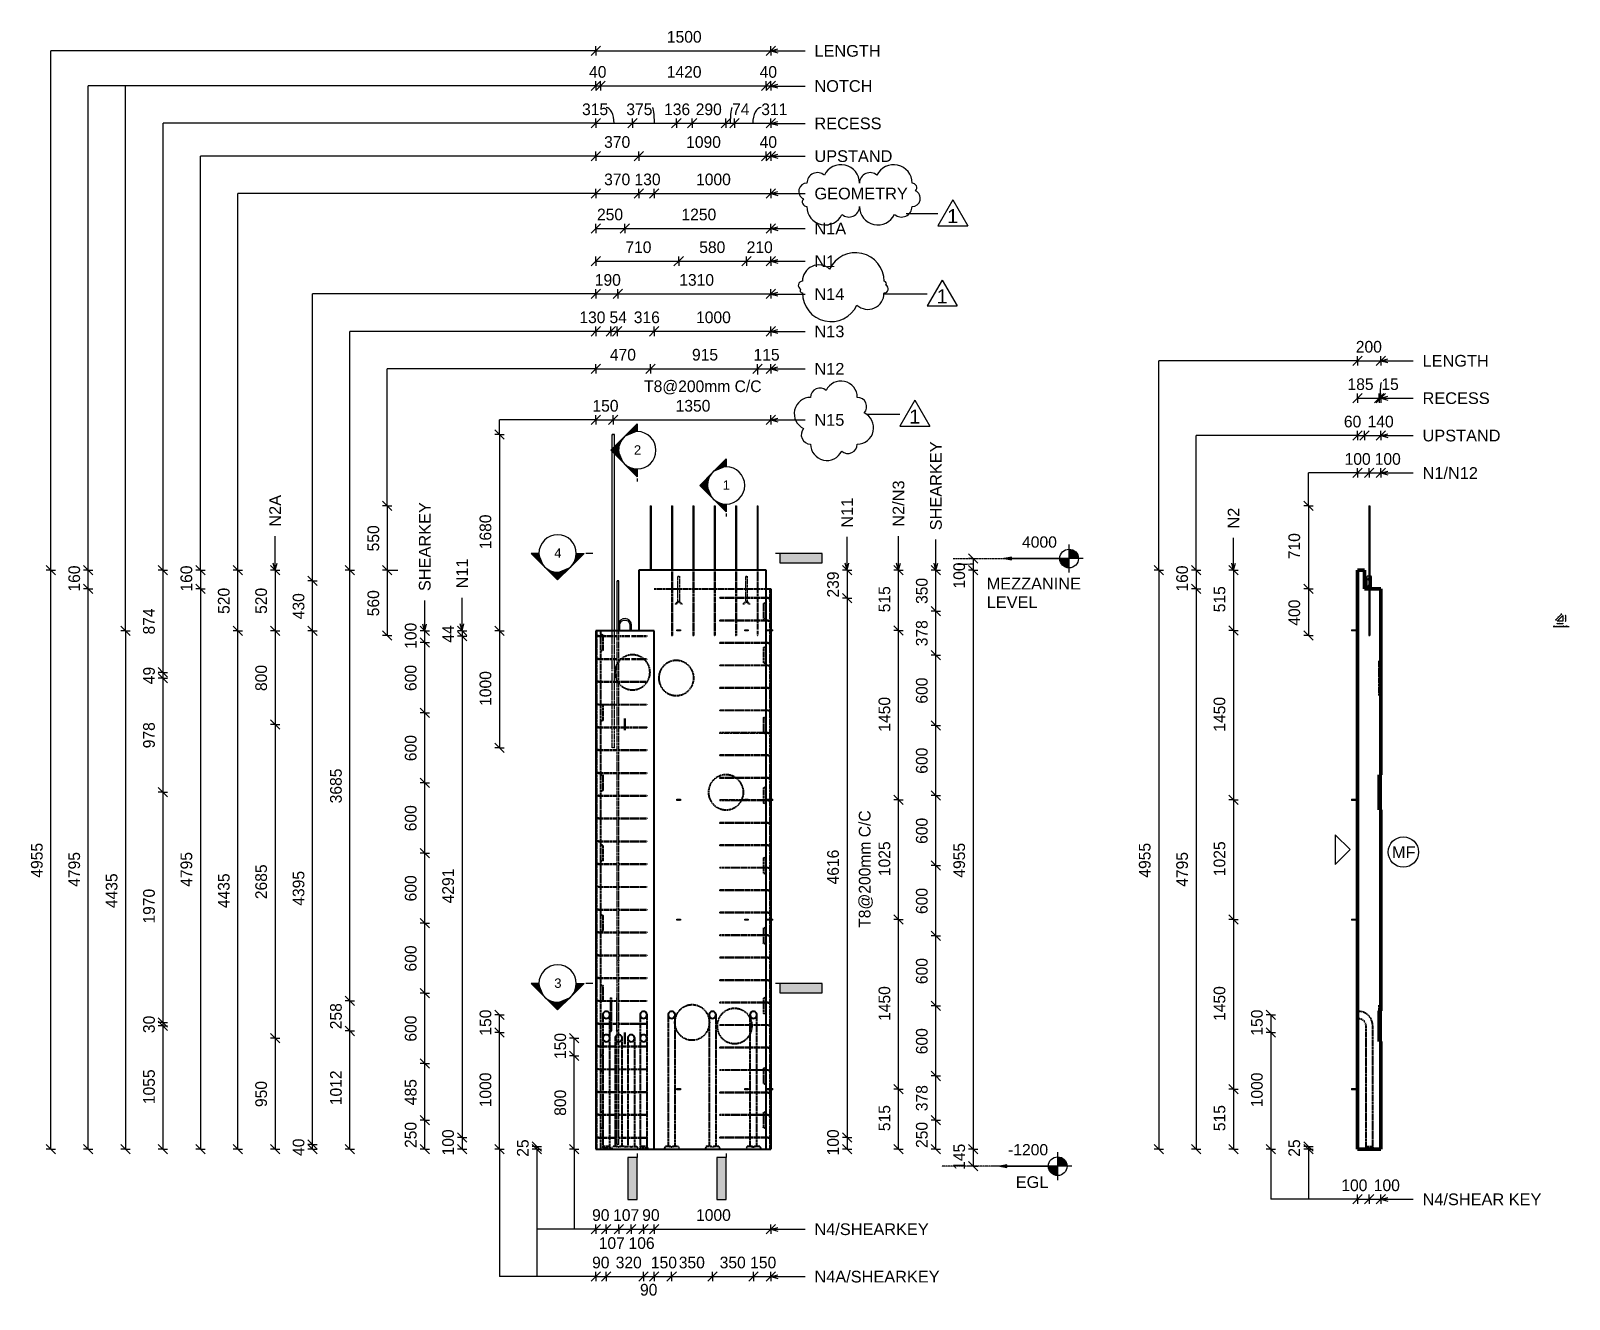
# Model space of a CAD drawing. Header units: millimetres. Extents: x -3747 to 9422, y -2678 to 8176.
import ezdxf

# ---------------------------------------------------------------- set-up
doc = ezdxf.new("R2010")
doc.units = ezdxf.units.MM
doc.linetypes.add('Dash', pattern=[6.36, 3.18, -3.18])
doc.linetypes.add('Overhead', pattern=[3.97, 2.38, -1.59])
for name, color, linetype, lineweight in [('A-ANNO-DIMS', 211, 'Continuous', 9), ('A-ANNO-DIMS-3', 211, 'Continuous', 9), ('A-ANNO-DIMS-40', 211, 'Continuous', 9), ('A-DETL-MBND', 5, 'Continuous', 18), ('A-DETL-THIN', 151, 'Continuous', 18), ('A-FLOR-OVHD', 1, 'Overhead', 18), ('A-GENM', 13, 'Continuous', 18), ('A-GENM-HDLN', 13, 'Dash', 18), ('A-WALL', 113, 'Continuous', 25), ('A-WALL-HDLN', 110, 'Dash', 25), ('G-ANNO-DIMS', 111, 'Continuous', 9), ('G-ANNO-REVC', 71, 'Continuous', 9), ('G-ANNO-REVC-IDEN', 71, 'Continuous', 9), ('G-ANNO-SYMB', 111, 'Continuous', 9), ('G-ANNO-TEXT', 231, 'Continuous', 9), ('S-RBAR', 171, 'Continuous', 18)]:
    doc.layers.add(name, color=color, linetype=linetype, lineweight=lineweight)
doc.styles.add('Arial', font='arial.ttf', dxfattribs={"height": 80})
doc.styles.add('Arial_1', font='arial.ttf', dxfattribs={"height": 100})
doc.styles.add('Arial_2', font='arial.ttf', dxfattribs={"height": 96})
doc.styles.add('Arial_3', font='arial.ttf', dxfattribs={"height": 120})
doc.styles.add('Arial_4', font='arial.ttf', dxfattribs={"height": 7.5})
doc.styles.add('Nirmala UI Semilight', font='NirmalaS.ttf', dxfattribs={"height": 100})
doc.styles.add('Nirmala UI Semilight_1', font='NirmalaS.ttf', dxfattribs={"height": 7.5})
doc.dimstyles.new('Arrow_Filled_-_2_5_NI_UI', dxfattribs={"dimscale": 304.8, "dimtxt": 104.736395, "dimasz": 0.262467, "dimexe": 0.131234, "dimexo": 0.0625, "dimgap": 0.131234, "dimtad": 1, "dimdec": 4, "dimzin": 0, "dimdsep": 46, "dimtxsty": 'Nirmala UI Semilight', "dimblk1": 'OBLIQUE', "dimblk2": 'OBLIQUE', "dimsah": 1, "dimcen": 0.09, "dimazin": 0, "dimtfac": 1, "dimtdec": 4, "dimtix": 1, "dimtmove": 0, "dimatfit": 3, "dimfxl": 0.131234, "dimfxlon": 1, "dimtvp": 1, "dimtolj": 1, "dimtzin": 0, "dimarcsym": 2})
doc.dimstyles.new('Arrow_Filled_-_2_5_NI_UI_1', dxfattribs={"dimscale": 304.8, "dimtxt": 104.736395, "dimasz": 0.262467, "dimexe": 0.131234, "dimexo": 0.0625, "dimgap": 0.131234, "dimtad": 1, "dimdec": 4, "dimzin": 0, "dimdsep": 46, "dimtxsty": 'Nirmala UI Semilight', "dimblk1": 'OBLIQUE', "dimblk2": 'OBLIQUE', "dimsah": 1, "dimcen": 0.09, "dimazin": 0, "dimtfac": 1, "dimtdec": 4, "dimtix": 1, "dimtmove": 2, "dimatfit": 3, "dimfxl": 0.131234, "dimfxlon": 1, "dimtvp": 1, "dimtolj": 1, "dimtzin": 0, "dimarcsym": 2})
doc.dimstyles.new('Arrow_Filled_-_2_5_NI_UI_2', dxfattribs={"dimscale": 304.8, "dimtxt": 104.736395, "dimasz": 0.262467, "dimexe": 0.131234, "dimexo": 0.0625, "dimgap": 0.131234, "dimtad": 1, "dimdec": 4, "dimzin": 0, "dimdsep": 46, "dimtxsty": 'Nirmala UI Semilight', "dimblk1": 'OBLIQUE', "dimblk2": 'OBLIQUE', "dimsah": 1, "dimcen": 0.09, "dimazin": 0, "dimtfac": 1, "dimtdec": 4, "dimtix": 1, "dimtmove": 1, "dimatfit": 3, "dimfxl": 0.131234, "dimfxlon": 1, "dimtvp": 1, "dimtolj": 1, "dimtzin": 0, "dimarcsym": 2})
doc.dimstyles.new('Arrow_Filled_-_2_5_NI_UI_3', dxfattribs={"dimscale": 304.8, "dimtxt": 7.85523, "dimasz": 0.019685, "dimexe": 0.009843, "dimexo": 0.0625, "dimgap": 0.009843, "dimtad": 1, "dimdec": 4, "dimzin": 0, "dimdsep": 46, "dimtxsty": 'Nirmala UI Semilight_1', "dimblk1": 'OBLIQUE', "dimblk2": 'OBLIQUE', "dimsah": 1, "dimcen": 0.09, "dimazin": 0, "dimtfac": 1, "dimtdec": 4, "dimtix": 1, "dimtmove": 0, "dimatfit": 3, "dimfxl": 0.009843, "dimfxlon": 1, "dimtvp": 1, "dimtolj": 1, "dimtzin": 0, "dimarcsym": 2})

msp = doc.modelspace()

# ---------------------------------------------------------------- texts
at = {"layer": 'G-ANNO-REVC-IDEN', "char_height": 120, "width": 115.443, "attachment_point": 1, "style": 'Arial_3'}
for insert in [(4097.80179, 6650.04452), (4007.24918, 5962.91004), (3772.87773, 4934.87162)]:
    msp.add_mtext('1', dxfattribs=dict(at, insert=insert))
at = {"layer": 'G-ANNO-SYMB', "char_height": 80, "width": 76.962, "attachment_point": 1, "style": 'Arial'}
for s, insert in [('2', (1415.76247, 4628.87014)), ('1', (2175.76247, 4328.35326)), ('4', (734.00814, 3746.24684)), ('3', (734.00814, 66.24684))]:
    msp.add_mtext(s, dxfattribs=dict(at, insert=insert))
at = {"layer": 'G-ANNO-TEXT', "color": 7, "attachment_point": 1}
for s, insert, char_height, width, style in [('LENGTH', (2961.07197, 8053.85158), 100, 686.2445, 'Arial_1'), ('NOTCH', (2961.07197, 7753.14539), 100, 602.869, 'Arial_1'), ('RECESS', (2961.07197, 7433.14539), 100, 692.658, 'Arial_1'), ('UPSTAND', (2961.07197, 7153.14539), 100, 808.101, 'Arial_1'), ('GEOMETRY', (2961.07197, 6833.14539), 100, 965.23175, 'Arial_1'), ('N1A', (2961.07197, 6533.14539), 100, 327.0885, 'Arial_1'), ('N1', (2961.07197, 6253.14539), 100, 214.85225, 'Arial_1'), ('N14', (2961.07197, 5973.14539), 100, 307.848, 'Arial_1'), ('N13', (2961.07197, 5653.14539), 100, 307.848, 'Arial_1'), ('LENGTH', (8166.42687, 5402.11276), 100, 686.2445, 'Arial_1'), ('N12', (2961.07197, 5333.14539), 100, 307.848, 'Arial_1'), ('RECESS', (8166.42687, 5082.11276), 100, 692.658, 'Arial_1'), ('N15', (2961.07197, 4895.69147), 100, 307.848, 'Arial_1'), ('UPSTAND', (8166.42687, 4762.11276), 100, 808.101, 'Arial_1'), ('N1/N12', (8166.58312, 4441.80026), 100, 570.8015, 'Arial_1'), ('MEZZANINE', (4435.44689, 3494.91875), 100, 971.64525, 'Arial_1'), ('LEVEL', (4435.44689, 3336.16875), 100, 522.70025, 'Arial_1'), ('\\LTYPICAL CHAMFER DETAIL', (9283.86618, 3087.48198), 7.5, 166.9113375, 'Arial_4'), ('MF', (7904.35272, 1196.12052), 100, 240.50625, 'Arial_1'), ('EGL', (4684.11555, -1625.8699), 100, 336.70875, 'Arial_1'), ('N4/SHEAR KEY', (8166.58312, -1773.34638), 100, 1228.18525, 'Arial_1'), ('N4/SHEARKEY', (2961.16931, -2029.0959), 100, 1180.084, 'Arial_1'), ('N4A/SHEARKEY', (2961.16931, -2434.82759), 100, 1292.32025, 'Arial_1')]:
    msp.add_mtext(s, dxfattribs=dict(at, insert=insert, char_height=char_height, width=width, style=style))
at = {"layer": 'G-ANNO-TEXT', "color": 7, "char_height": 100, "attachment_point": 1, "rotation": 90, "style": 'Arial_1'}
for s, insert, width in [('SHEARKEY', (3950.81136, 3901.3434), 917.1305), ('N2/N3', (3630.57583, 3932.27578), 477.80575), ('N2A', (-1704.92902, 3932.27578), 327.0885), ('SHEARKEY', (-424.69348, 3381.3434), 917.1305), ('N11', (3190.56132, 3924.2015), 307.848), ('N2', (6498.85692, 3916.34912), 214.85225), ('N11', (-104.94352, 3404.2015), 307.848)]:
    msp.add_mtext(s, dxfattribs=dict(at, insert=insert, width=width))

# ---------------------------------------------------------------- blocks, each defined once
blk = doc.blocks.new('RR spread anchor face based - RR-SA-2_5-150-1726819-Elevation Front')
at = {"layer": 'A-GENM'}
for p, q in [((1784, 3050), (1786, 3050)), ((1784, 3040), (1784, 3050)), ((1786, 3040), (1784, 3040)), ((1786, 3050), (1811, 3050)), ((1786, 3050), (1786, 3040)), ((1811, 3040), (1786, 3040)), ((1811, 3050), (1814, 3050)), ((1811, 3050), (1811, 3040)), ((1814, 3040), (1811, 3040)), ((1814, 3050), (1814, 3040))]:
    blk.add_line(p, q, dxfattribs=at)
blk = doc.blocks.new('RR spread anchor face based - RR-SA-3_0-200-1726827-Elevation Front')
at = {"layer": 'A-GENM'}
for p, q in [((2549, 3050), (2599, 3050)), ((2599, 3040), (2549, 3040)), ((2599, 3050), (2604, 3050)), ((2599, 3040), (2599, 3050)), ((2604, 3040), (2599, 3040)), ((2604, 3040), (2604, 3050))]:
    blk.add_line(p, q, dxfattribs=at)
blk = doc.blocks.new('RR spread anchor face based - RR-SA-3_0-200-V1-Elevation Front')
at = {"layer": 'A-GENM'}
for p, q in [((2549, 1600), (2599, 1600)), ((2585, 1590), (2585, 1590)), ((2599, 1590), (2589, 1590)), ((2599, 1600), (2604, 1600)), ((2599, 1590), (2599, 1600)), ((2604, 1590), (2599, 1590)), ((2604, 1590), (2604, 1600))]:
    blk.add_line(p, q, dxfattribs=at)
blk = doc.blocks.new('12_7Ø_ Lifting Insert_COLUMN - 12_9Ø Lifting insert-1653057-Elevation Front')
at = {"layer": 'A-GENM'}
for p, q in [((1295, 3040), (1295, 3090)), ((1382, 3090), (1382, 3040)), ((1395, 3040), (1395, 3090))]:
    blk.add_line(p, q, dxfattribs=at)
at = {"layer": 'A-GENM', "flags": 128}
for points in [[(1395, 3090), (1391, 3111), (1379, 3129), (1362, 3141), (1341, 3146), (1320, 3143), (1301, 3132), (1288, 3115), (1287, 3111)], [(1295, 3090), (1299, 3108), (1311, 3123), (1327, 3132), (1346, 3133), (1364, 3126), (1376, 3112), (1382, 3094), (1382, 3090)]]:
    blk.add_lwpolyline(points, dxfattribs=at)
blk = doc.blocks.new('12_7Ø_ Lifting Insert_COLUMN - 12_9Ø Lifting insert-V2-Elevation Front')
at = {"layer": 'A-GENM', "flags": 128}
for points in [[(1332, 2290), (1332, 2286), (1332, 2274), (1332, 2257), (1332, 2237), (1332, 2218), (1332, 2202), (1332, 2192), (1332, 2190)], [(1345, 2190), (1345, 2194), (1345, 2206), (1345, 2223), (1345, 2243), (1345, 2262), (1345, 2278), (1345, 2288), (1345, 2290)]]:
    blk.add_lwpolyline(points, dxfattribs=at)
blk = doc.blocks.new('RR spread anchor face based - RR-SA-4_0-240-1726833-Elevation Front')
at = {"layer": 'A-GENM-HDLN'}
for p, q in [((1793, 3503), (1793, 3508)), ((1793, 3508), (1805, 3508)), ((1793, 3400), (1793, 3503)), ((1805, 3503), (1793, 3503)), ((1805, 3508), (1805, 3503)), ((1805, 3503), (1805, 3400)), ((1793, 3294), (1766, 3268)), ((1805, 3294), (1778, 3268)), ((1793, 3294), (1793, 3400)), ((1793, 3294), (1805, 3294)), ((1793, 3294), (1805, 3294)), ((1805, 3400), (1805, 3294)), ((1831, 3268), (1805, 3294)), ((1778, 3268), (1766, 3268)), ((1819, 3268), (1799, 3288)), ((1831, 3268), (1819, 3268))]:
    blk.add_line(p, q, dxfattribs=at)
blk = doc.blocks.new('RR spread anchor face based - RR-SA-4_0-240-V3-Elevation Front')
at = {"layer": 'A-GENM-HDLN'}
for p, q in [((2373, 3503), (2373, 3508)), ((2373, 3508), (2385, 3508)), ((2373, 3400), (2373, 3503)), ((2385, 3503), (2373, 3503)), ((2385, 3508), (2385, 3503)), ((2385, 3503), (2385, 3400)), ((2373, 3294), (2346, 3268)), ((2385, 3294), (2358, 3268)), ((2373, 3325), (2373, 3400)), ((2373, 3294), (2373, 3317)), ((2373, 3294), (2385, 3294)), ((2373, 3294), (2385, 3294)), ((2385, 3400), (2385, 3325)), ((2385, 3317), (2385, 3294)), ((2411, 3268), (2385, 3294)), ((2358, 3268), (2346, 3268)), ((2399, 3268), (2379, 3288)), ((2411, 3268), (2399, 3268))]:
    blk.add_line(p, q, dxfattribs=at)
blk = doc.blocks.new('RR spread anchor face based - RR-SA-2_5-150-1726819-Elevation Right')
at = {"layer": 'A-GENM'}
for p, q in [((17885, 3050), (17890, 3050)), ((17885, 3050), (17885, 3040)), ((17890, 3040), (17885, 3040)), ((17890, 3050), (17935, 3050)), ((17890, 3050), (17890, 3040)), ((17935, 3040), (17890, 3040))]:
    blk.add_line(p, q, dxfattribs=at)
blk = doc.blocks.new('RR spread anchor face based - RR-SA-4_0-240-1726833-Elevation Right')
at = {"layer": 'A-GENM'}
for p, q in [((18018, 3508), (18015, 3503)), ((18015, 3503), (18015, 3400)), ((18032, 3508), (18018, 3508)), ((18026, 3481), (18026, 3485)), ((18026, 3421), (18026, 3425)), ((18053, 3508), (18040, 3508)), ((18044, 3485), (18044, 3481)), ((18044, 3425), (18044, 3421)), ((18055, 3503), (18053, 3508)), ((18055, 3400), (18055, 3503))]:
    blk.add_line(p, q, dxfattribs=at)
for centre, start, end in [((18035, 3485), 115.1426, 180), ((18035, 3481), 180, 244.8574), ((18035, 3425), 115.1426, 180), ((18035, 3485), 0, 60), ((18035, 3481), 300, 0), ((18035, 3425), 0, 60), ((18035, 3421), 180, 244.8574), ((18035, 3421), 300, 0)]:
    blk.add_arc(centre, 9, start, end, dxfattribs=at)
blk = doc.blocks.new('Detail View - M_Section Tail - Filled Horizontal-14034-Elevation Front')
at = {"layer": 'G-ANNO-SYMB'}
blk.add_hatch(color=256, dxfattribs=at).paths.add_polyline_path([(2666, -57), (2666, 23), (3026, 23), (3026, -57)])
for p, q in [((3026, 23), (2666, 23)), ((2666, 23), (2666, -57)), ((3026, -57), (3026, 23)), ((2666, -57), (3026, -57))]:
    blk.add_line(p, q, dxfattribs=at)
blk = doc.blocks.new('Detail View - M_Section Head - Filled SHOP DWG-1002450-Elevation Front')
at = {"layer": 'G-ANNO-SYMB'}
h = blk.add_hatch(color=256, dxfattribs=at)
edge = h.paths.add_edge_path()
edge.add_line((537, 23), (650, -90))
edge.add_arc((763, 23), 160, 180, 225, ccw=False)
edge.add_line((603, 23), (537, 23))
h = blk.add_hatch(color=256, dxfattribs=at)
edge = h.paths.add_edge_path()
edge.add_line((990, 23), (923, 23))
edge.add_arc((763, 23), 160, 315, 360, ccw=False)
edge.add_line((876, -90), (990, 23))
h = blk.add_hatch(color=256, dxfattribs=at)
edge = h.paths.add_edge_path()
edge.add_line((763, -203), (763, -137))
edge.add_arc((763, 23), 160, 225, 270, ccw=False)
edge.add_line((650, -90), (763, -203))
h = blk.add_hatch(color=256, dxfattribs=at)
edge = h.paths.add_edge_path()
edge.add_line((763, -203), (876, -90))
edge.add_arc((763, 23), 160, 270, 315, ccw=False)
edge.add_line((763, -137), (763, -203))
for p, q in [((763, -203), (537, 23)), ((603, 23), (537, 23)), ((537, 23), (603, 23)), ((650, -90), (537, 23)), ((763, -203), (990, 23)), ((990, 23), (876, -90)), ((923, 23), (990, 23)), ((923, 23), (990, 23)), ((763, -203), (650, -90)), ((876, -90), (763, -203)), ((763, -137), (763, -203)), ((763, -203), (763, -137))]:
    blk.add_line(p, q, dxfattribs=at)
for start, end in [(0, 180), (180, 0), (180, 225), (315, 360), (225, 270), (270, 315)]:
    blk.add_arc((763, 23), 160, start, end, dxfattribs=at)
blk = doc.blocks.new('DIMBLOCK1-Elevation Front')
at = {"layer": 'A-ANNO-DIMS-40'}
for p, q in [((-3255, 3400), (-3295, 3440)), ((-3255, 3400), (-3295, 3400)), ((-3255, -1395), (-3255, 3400)), ((-3255, 3400), (-3215, 3360)), ((-3255, 3400), (-3215, 3400)), ((-3255, -1395), (-3295, -1355)), ((-3255, -1395), (-3295, -1395)), ((-3255, -1395), (-3215, -1435)), ((-3255, -1395), (-3215, -1395))]:
    blk.add_line(p, q, dxfattribs=at)
at = {"layer": 'A-ANNO-DIMS-40', "color": 0, "insert": (-3425, 851), "char_height": 100, "width": 363.34, "attachment_point": 1, "rotation": 90, "line_spacing_factor": 1.142579, "style": 'Nirmala UI Semilight'}
blk.add_mtext('4795', dxfattribs=at)
blk = doc.blocks.new('_Oblique')
at = {"color": 0, "linetype": 'ByBlock', "lineweight": -2}
blk.add_line((-0.5, -0.5), (0.5, 0.5), dxfattribs=at)
blk = doc.blocks.new('DIMBLOCK2-Elevation Front')
at = {"layer": 'A-ANNO-DIMS-40'}
for p, q in [((-3255, 3560), (-3295, 3600)), ((-3255, 3560), (-3295, 3560)), ((-3255, 3400), (-3255, 3560)), ((-3255, 3560), (-3215, 3520)), ((-3255, 3560), (-3215, 3560)), ((-3255, 3400), (-3295, 3440)), ((-3255, 3400), (-3295, 3400)), ((-3255, 3400), (-3215, 3360)), ((-3255, 3400), (-3215, 3400))]:
    blk.add_line(p, q, dxfattribs=at)
at = {"layer": 'A-ANNO-DIMS-40', "color": 0, "insert": (-3425, 3377), "char_height": 100, "width": 246.8, "attachment_point": 1, "rotation": 90, "line_spacing_factor": 1.142579, "style": 'Nirmala UI Semilight'}
blk.add_mtext('160', dxfattribs=at)
blk = doc.blocks.new('DIMBLOCK3-Elevation Front')
at = {"layer": 'A-ANNO-DIMS-40'}
for p, q in [((3681, -880), (3641, -840)), ((3681, -880), (3641, -880)), ((3681, -1395), (3681, -880)), ((3681, -880), (3721, -920)), ((3681, -880), (3721, -880)), ((3681, -1395), (3641, -1355)), ((3681, -1395), (3641, -1395)), ((3681, -1395), (3721, -1435)), ((3681, -1395), (3721, -1395))]:
    blk.add_line(p, q, dxfattribs=at)
at = {"layer": 'A-ANNO-DIMS-40', "color": 0, "insert": (3510, -1240), "char_height": 100, "width": 246.8, "attachment_point": 1, "rotation": 90, "line_spacing_factor": 1.142579, "style": 'Nirmala UI Semilight'}
blk.add_mtext('515', dxfattribs=at)
blk = doc.blocks.new('DIMBLOCK4-Elevation Front')
at = {"layer": 'A-ANNO-DIMS-40'}
for p, q in [((3681, 570), (3641, 610)), ((3681, 570), (3641, 570)), ((3681, -880), (3681, 570)), ((3681, 570), (3721, 530)), ((3681, 570), (3721, 570)), ((3681, -880), (3641, -840)), ((3681, -880), (3641, -880)), ((3681, -880), (3721, -920)), ((3681, -880), (3721, -880))]:
    blk.add_line(p, q, dxfattribs=at)
at = {"layer": 'A-ANNO-DIMS-40', "color": 0, "insert": (3510, -297), "char_height": 100, "width": 340.49, "attachment_point": 1, "rotation": 90, "line_spacing_factor": 1.142579, "style": 'Nirmala UI Semilight'}
blk.add_mtext('1450', dxfattribs=at)
blk = doc.blocks.new('DIMBLOCK5-Elevation Front')
at = {"layer": 'A-ANNO-DIMS-40'}
for p, q in [((3681, 1595), (3641, 1635)), ((3681, 1595), (3641, 1595)), ((3681, 570), (3681, 1595)), ((3681, 1595), (3721, 1555)), ((3681, 1595), (3721, 1595)), ((3681, 570), (3641, 610)), ((3681, 570), (3641, 570)), ((3681, 570), (3721, 530)), ((3681, 570), (3721, 570))]:
    blk.add_line(p, q, dxfattribs=at)
at = {"layer": 'A-ANNO-DIMS-40', "color": 0, "insert": (3510, 942), "char_height": 100, "width": 338.2, "attachment_point": 1, "rotation": 90, "line_spacing_factor": 1.142579, "style": 'Nirmala UI Semilight'}
blk.add_mtext('1025', dxfattribs=at)
blk = doc.blocks.new('DIMBLOCK6-Elevation Front')
at = {"layer": 'A-ANNO-DIMS-40'}
for p, q in [((3681, 3045), (3641, 3085)), ((3681, 3045), (3641, 3045)), ((3681, 1595), (3681, 3045)), ((3681, 3045), (3721, 3005)), ((3681, 3045), (3721, 3045)), ((3681, 1595), (3641, 1635)), ((3681, 1595), (3641, 1595)), ((3681, 1595), (3721, 1555)), ((3681, 1595), (3721, 1595))]:
    blk.add_line(p, q, dxfattribs=at)
at = {"layer": 'A-ANNO-DIMS-40', "color": 0, "insert": (3510, 2178), "char_height": 100, "width": 340.49, "attachment_point": 1, "rotation": 90, "line_spacing_factor": 1.142579, "style": 'Nirmala UI Semilight'}
blk.add_mtext('1450', dxfattribs=at)
blk = doc.blocks.new('DIMBLOCK7-Elevation Front')
at = {"layer": 'A-ANNO-DIMS-40'}
for p, q in [((3681, 3560), (3641, 3600)), ((3681, 3560), (3641, 3560)), ((3681, 3045), (3681, 3560)), ((3681, 3560), (3721, 3520)), ((3681, 3560), (3721, 3560)), ((3681, 3045), (3641, 3085)), ((3681, 3045), (3641, 3045)), ((3681, 3045), (3721, 3005)), ((3681, 3045), (3721, 3045))]:
    blk.add_line(p, q, dxfattribs=at)
at = {"layer": 'A-ANNO-DIMS-40', "color": 0, "insert": (3510, 3200), "char_height": 100, "width": 246.8, "attachment_point": 1, "rotation": 90, "line_spacing_factor": 1.142579, "style": 'Nirmala UI Semilight'}
blk.add_mtext('515', dxfattribs=at)
blk = doc.blocks.new('DIMBLOCK8-Elevation Front')
at = {"layer": 'A-ANNO-DIMS-40'}
for p, q in [((1089, 6204), (1049, 6164)), ((1089, 6204), (1129, 6244)), ((1089, 6204), (1089, 6244)), ((1089, 6204), (1799, 6204)), ((1089, 6204), (1089, 6164)), ((1799, 6204), (1759, 6164)), ((1799, 6204), (1839, 6244)), ((1799, 6204), (1799, 6244)), ((1799, 6204), (1799, 6164))]:
    blk.add_line(p, q, dxfattribs=at)
at = {"layer": 'A-ANNO-DIMS-40', "color": 0, "insert": (1343, 6374), "char_height": 100, "width": 242.23, "attachment_point": 1, "line_spacing_factor": 1.142579, "style": 'Nirmala UI Semilight'}
blk.add_mtext('710', dxfattribs=at)
blk = doc.blocks.new('DIMBLOCK9-Elevation Front')
at = {"layer": 'A-ANNO-DIMS-40'}
for p, q in [((1799, 6204), (1759, 6164)), ((1799, 6204), (1839, 6244)), ((1799, 6204), (1799, 6244)), ((1799, 6204), (2379, 6204)), ((1799, 6204), (1799, 6164)), ((2379, 6204), (2339, 6164)), ((2379, 6204), (2419, 6244)), ((2379, 6204), (2379, 6244)), ((2379, 6204), (2379, 6164))]:
    blk.add_line(p, q, dxfattribs=at)
at = {"layer": 'A-ANNO-DIMS-40', "color": 0, "insert": (1975, 6374), "char_height": 100, "width": 274.22, "attachment_point": 1, "line_spacing_factor": 1.142579, "style": 'Nirmala UI Semilight'}
blk.add_mtext('580', dxfattribs=at)
blk = doc.blocks.new('DIMBLOCK10-Elevation Front')
at = {"layer": 'A-ANNO-DIMS-40'}
for p, q in [((2379, 6204), (2339, 6164)), ((2379, 6204), (2419, 6244)), ((2379, 6204), (2379, 6244)), ((2379, 6204), (2589, 6204)), ((2379, 6204), (2379, 6164)), ((2589, 6204), (2549, 6164)), ((2589, 6204), (2629, 6244)), ((2589, 6204), (2589, 6244)), ((2589, 6204), (2589, 6164))]:
    blk.add_line(p, q, dxfattribs=at)
at = {"layer": 'A-ANNO-DIMS-40', "color": 0, "insert": (2381, 6374), "char_height": 100, "width": 246.8, "attachment_point": 1, "line_spacing_factor": 1.142579, "style": 'Nirmala UI Semilight'}
blk.add_mtext('210', dxfattribs=at)
blk = doc.blocks.new('DIMBLOCK11-Elevation Front')
at = {"layer": 'A-ANNO-DIMS-40'}
for p, q in [((1089, 5284), (1049, 5244)), ((1089, 5284), (1129, 5324)), ((1089, 5284), (1089, 5324)), ((1089, 5284), (1559, 5284)), ((1089, 5284), (1089, 5244)), ((1559, 5284), (1519, 5244)), ((1559, 5284), (1599, 5324)), ((1559, 5284), (1559, 5324)), ((1559, 5284), (1559, 5244))]:
    blk.add_line(p, q, dxfattribs=at)
at = {"layer": 'A-ANNO-DIMS-40', "color": 0, "insert": (1210, 5454), "char_height": 100, "width": 271.93, "attachment_point": 1, "line_spacing_factor": 1.142579, "style": 'Nirmala UI Semilight'}
blk.add_mtext('470', dxfattribs=at)
blk = doc.blocks.new('DIMBLOCK12-Elevation Front')
at = {"layer": 'A-ANNO-DIMS-40'}
for p, q in [((1559, 5284), (1519, 5244)), ((1559, 5284), (1599, 5324)), ((1559, 5284), (1559, 5324)), ((1559, 5284), (2474, 5284)), ((1559, 5284), (1559, 5244)), ((2474, 5284), (2434, 5244)), ((2474, 5284), (2514, 5324)), ((2474, 5284), (2474, 5324)), ((2474, 5284), (2474, 5234))]:
    blk.add_line(p, q, dxfattribs=at)
at = {"layer": 'A-ANNO-DIMS-40', "color": 0, "char_height": 100, "attachment_point": 1, "line_spacing_factor": 1.142579, "style": 'Nirmala UI Semilight'}
for s, insert, width in [('915', (1913, 5454), 246.8), ('T8@200mm C/C', (1503, 5184), 1231.7)]:
    blk.add_mtext(s, dxfattribs=dict(at, insert=insert, width=width))
blk = doc.blocks.new('DIMBLOCK13-Elevation Front')
at = {"layer": 'A-ANNO-DIMS-40'}
for p, q in [((2474, 5284), (2434, 5244)), ((2474, 5284), (2514, 5324)), ((2474, 5284), (2474, 5324)), ((2474, 5284), (2589, 5284)), ((2474, 5284), (2474, 5234)), ((2589, 5284), (2549, 5244)), ((2589, 5284), (2629, 5324)), ((2589, 5284), (2589, 5324)), ((2589, 5284), (2589, 5244))]:
    blk.add_line(p, q, dxfattribs=at)
at = {"layer": 'A-ANNO-DIMS-40', "color": 0, "insert": (2440, 5454), "char_height": 100, "width": 219.38, "attachment_point": 1, "line_spacing_factor": 1.142579, "style": 'Nirmala UI Semilight'}
blk.add_mtext('115', dxfattribs=at)
blk = doc.blocks.new('DIMBLOCK14-Elevation Front')
at = {"layer": 'A-ANNO-DIMS-40'}
for p, q in [((3241, 3560), (3201, 3600)), ((3241, 3560), (3201, 3560)), ((3241, 3560), (3241, 3321)), ((3241, 3560), (3281, 3520)), ((3241, 3560), (3281, 3560)), ((3241, 3321), (3201, 3361)), ((3241, 3321), (3201, 3321)), ((3241, 3321), (3281, 3281)), ((3241, 3321), (3281, 3321))]:
    blk.add_line(p, q, dxfattribs=at)
at = {"layer": 'A-ANNO-DIMS-40', "color": 0, "insert": (3070, 3326), "char_height": 100, "width": 274.22, "attachment_point": 1, "rotation": 90, "line_spacing_factor": 1.142579, "style": 'Nirmala UI Semilight'}
blk.add_mtext('239', dxfattribs=at)
blk = doc.blocks.new('DIMBLOCK15-Elevation Front')
at = {"layer": 'A-ANNO-DIMS-40'}
for p, q in [((3241, 3321), (3201, 3361)), ((3241, 3321), (3201, 3321)), ((3241, 3321), (3241, -1295)), ((3241, 3321), (3281, 3281)), ((3241, 3321), (3281, 3321)), ((3241, -1295), (3201, -1255)), ((3241, -1295), (3201, -1295)), ((3241, -1295), (3281, -1335)), ((3241, -1295), (3281, -1295))]:
    blk.add_line(p, q, dxfattribs=at)
at = {"layer": 'A-ANNO-DIMS-40', "color": 0, "char_height": 100, "attachment_point": 1, "rotation": 90, "line_spacing_factor": 1.142579, "style": 'Nirmala UI Semilight'}
for s, insert, width in [('T8@200mm C/C', (3341, 500), 1231.7), ('4616', (3070, 871), 340.49)]:
    blk.add_mtext(s, dxfattribs=dict(at, insert=insert, width=width))
blk = doc.blocks.new('DIMBLOCK16-Elevation Front')
at = {"layer": 'A-ANNO-DIMS-40'}
for p, q in [((3241, -1295), (3201, -1255)), ((3241, -1295), (3201, -1295)), ((3241, -1295), (3241, -1395)), ((3241, -1295), (3281, -1335)), ((3241, -1295), (3281, -1295)), ((3241, -1395), (3201, -1355)), ((3241, -1395), (3201, -1395)), ((3241, -1395), (3281, -1435)), ((3241, -1395), (3281, -1395))]:
    blk.add_line(p, q, dxfattribs=at)
at = {"layer": 'A-ANNO-DIMS-40', "color": 0, "insert": (3070, -1448), "char_height": 100, "width": 246.8, "attachment_point": 1, "rotation": 90, "line_spacing_factor": 1.142579, "style": 'Nirmala UI Semilight'}
blk.add_mtext('100', dxfattribs=at)
blk = doc.blocks.new('DIMBLOCK17-Elevation Front')
at = {"layer": 'A-ANNO-DIMS-40'}
for p, q in [((-55, 3040), (-95, 3080)), ((-55, 3040), (-95, 3040)), ((-55, 2996), (-95, 3036)), ((-55, 3040), (-55, 2996)), ((-55, 3040), (-15, 3000)), ((-55, 3040), (-15, 3040)), ((-55, 2996), (-95, 2996)), ((-55, 2996), (-15, 2956)), ((-55, 2996), (-15, 2996))]:
    blk.add_line(p, q, dxfattribs=at)
at = {"layer": 'A-ANNO-DIMS-40', "color": 0, "insert": (-225, 2940), "char_height": 100, "width": 187.38, "attachment_point": 1, "rotation": 90, "line_spacing_factor": 1.142579, "style": 'Nirmala UI Semilight'}
blk.add_mtext('44', dxfattribs=at)
blk = doc.blocks.new('DIMBLOCK18-Elevation Front')
at = {"layer": 'A-ANNO-DIMS-40'}
for p, q in [((-55, 2996), (-95, 3036)), ((-55, 2996), (-95, 2996)), ((-55, 2996), (-55, -1295)), ((-55, 2996), (-15, 2956)), ((-55, 2996), (-15, 2996)), ((-55, -1295), (-95, -1255)), ((-55, -1295), (-95, -1295)), ((-55, -1295), (-15, -1335)), ((-55, -1295), (-15, -1295))]:
    blk.add_line(p, q, dxfattribs=at)
at = {"layer": 'A-ANNO-DIMS-40', "color": 0, "insert": (-225, 709), "char_height": 100, "width": 340.49, "attachment_point": 1, "rotation": 90, "line_spacing_factor": 1.142579, "style": 'Nirmala UI Semilight'}
blk.add_mtext('4291', dxfattribs=at)
blk = doc.blocks.new('DIMBLOCK19-Elevation Front')
at = {"layer": 'A-ANNO-DIMS-40'}
for p, q in [((-55, -1295), (-95, -1255)), ((-55, -1295), (-95, -1295)), ((-55, -1295), (-55, -1395)), ((-55, -1295), (-15, -1335)), ((-55, -1295), (-15, -1295)), ((-55, -1395), (-95, -1355)), ((-55, -1395), (-95, -1395)), ((-55, -1395), (-15, -1435)), ((-55, -1395), (-15, -1395))]:
    blk.add_line(p, q, dxfattribs=at)
at = {"layer": 'A-ANNO-DIMS-40', "color": 0, "insert": (-225, -1448), "char_height": 100, "width": 246.8, "attachment_point": 1, "rotation": 90, "line_spacing_factor": 1.142579, "style": 'Nirmala UI Semilight'}
blk.add_mtext('100', dxfattribs=at)
blk = doc.blocks.new('DIMBLOCK20-Elevation Front')
at = {"layer": 'A-ANNO-DIMS-40'}
for p, q in [((1089, 5924), (1129, 5964)), ((1089, 5924), (1089, 5964)), ((1279, 5924), (1319, 5964)), ((1279, 5924), (1279, 5964)), ((1089, 5924), (1049, 5884)), ((1089, 5924), (1279, 5924)), ((1089, 5924), (1089, 5884)), ((1279, 5924), (1239, 5884)), ((1279, 5924), (1279, 5884))]:
    blk.add_line(p, q, dxfattribs=at)
at = {"layer": 'A-ANNO-DIMS-40', "color": 0, "insert": (1081, 6094), "char_height": 100, "width": 246.8, "attachment_point": 1, "line_spacing_factor": 1.142579, "style": 'Nirmala UI Semilight'}
blk.add_mtext('190', dxfattribs=at)
blk = doc.blocks.new('DIMBLOCK21-Elevation Front')
at = {"layer": 'A-ANNO-DIMS-40'}
for p, q in [((1279, 5924), (1319, 5964)), ((1279, 5924), (1279, 5964)), ((2589, 5924), (2629, 5964)), ((2589, 5924), (2589, 5964)), ((1279, 5924), (1239, 5884)), ((1279, 5924), (2589, 5924)), ((1279, 5924), (1279, 5884)), ((2589, 5924), (2549, 5884)), ((2589, 5924), (2589, 5884))]:
    blk.add_line(p, q, dxfattribs=at)
at = {"layer": 'A-ANNO-DIMS-40', "color": 0, "insert": (1804, 6094), "char_height": 100, "width": 310.78, "attachment_point": 1, "line_spacing_factor": 1.142579, "style": 'Nirmala UI Semilight'}
blk.add_mtext('1310', dxfattribs=at)
blk = doc.blocks.new('DIMBLOCK22-Elevation Front')
at = {"layer": 'A-ANNO-DIMS-40'}
for p, q in [((-695, 4110), (-735, 4150)), ((-695, 4110), (-735, 4110)), ((-695, 4110), (-695, 3560)), ((-695, 4110), (-655, 4070)), ((-695, 4110), (-655, 4110)), ((-695, 3560), (-735, 3600)), ((-695, 3560), (-735, 3560)), ((-695, 3560), (-655, 3520)), ((-695, 3560), (-604, 3560))]:
    blk.add_line(p, q, dxfattribs=at)
at = {"layer": 'A-ANNO-DIMS-40', "color": 0, "insert": (-865, 3721), "char_height": 100, "width": 274.22, "attachment_point": 1, "rotation": 90, "line_spacing_factor": 1.142579, "style": 'Nirmala UI Semilight'}
blk.add_mtext('550', dxfattribs=at)
blk = doc.blocks.new('DIMBLOCK23-Elevation Front')
at = {"layer": 'A-ANNO-DIMS-40'}
for p, q in [((-695, 3560), (-735, 3600)), ((-695, 3560), (-735, 3560)), ((-695, 3560), (-695, 3000)), ((-695, 3560), (-655, 3520)), ((-695, 3560), (-604, 3560)), ((-695, 3000), (-735, 3040)), ((-695, 3000), (-735, 3000)), ((-695, 3000), (-655, 2960)), ((-695, 3000), (-655, 3000))]:
    blk.add_line(p, q, dxfattribs=at)
at = {"layer": 'A-ANNO-DIMS-40', "color": 0, "insert": (-865, 3166), "char_height": 100, "width": 274.22, "attachment_point": 1, "rotation": 90, "line_spacing_factor": 1.142579, "style": 'Nirmala UI Semilight'}
blk.add_mtext('560', dxfattribs=at)
blk = doc.blocks.new('DIMBLOCK24-Elevation Front')
at = {"layer": 'A-ANNO-DIMS-40'}
for p, q in [((-1335, -1355), (-1375, -1315)), ((-1335, -1355), (-1375, -1355)), ((-1335, -1395), (-1375, -1355)), ((-1335, -1395), (-1375, -1395)), ((-1335, -1395), (-1335, -1355)), ((-1335, -1355), (-1295, -1395)), ((-1335, -1355), (-1295, -1355)), ((-1335, -1395), (-1295, -1435)), ((-1335, -1395), (-1295, -1395))]:
    blk.add_line(p, q, dxfattribs=at)
at = {"layer": 'A-ANNO-DIMS-40', "color": 0, "insert": (-1505, -1452), "char_height": 100, "width": 185.1, "attachment_point": 1, "rotation": 90, "line_spacing_factor": 1.142579, "style": 'Nirmala UI Semilight'}
blk.add_mtext('40', dxfattribs=at)
blk = doc.blocks.new('DIMBLOCK25-Elevation Front')
at = {"layer": 'A-ANNO-DIMS-40'}
for p, q in [((-1335, 3040), (-1375, 3080)), ((-1335, 3040), (-1375, 3040)), ((-1335, -1355), (-1335, 3040)), ((-1335, 3040), (-1295, 3000)), ((-1335, 3040), (-1295, 3040)), ((-1335, -1355), (-1375, -1315)), ((-1335, -1355), (-1375, -1355)), ((-1335, -1355), (-1295, -1395)), ((-1335, -1355), (-1295, -1355))]:
    blk.add_line(p, q, dxfattribs=at)
at = {"layer": 'A-ANNO-DIMS-40', "color": 0, "insert": (-1505, 689), "char_height": 100, "width": 367.91, "attachment_point": 1, "rotation": 90, "line_spacing_factor": 1.142579, "style": 'Nirmala UI Semilight'}
blk.add_mtext('4395', dxfattribs=at)
blk = doc.blocks.new('DIMBLOCK26-Elevation Front')
at = {"layer": 'A-ANNO-DIMS-40'}
for p, q in [((-1335, 3470), (-1375, 3510)), ((-1335, 3470), (-1375, 3470)), ((-1335, 3040), (-1335, 3470)), ((-1335, 3470), (-1295, 3430)), ((-1335, 3470), (-1295, 3470)), ((-1335, 3040), (-1375, 3080)), ((-1335, 3040), (-1375, 3040)), ((-1335, 3040), (-1295, 3000)), ((-1335, 3040), (-1295, 3040))]:
    blk.add_line(p, q, dxfattribs=at)
at = {"layer": 'A-ANNO-DIMS-40', "color": 0, "insert": (-1505, 3140), "char_height": 100, "width": 276.5, "attachment_point": 1, "rotation": 90, "line_spacing_factor": 1.142579, "style": 'Nirmala UI Semilight'}
blk.add_mtext('430', dxfattribs=at)
blk = doc.blocks.new('DIMBLOCK27-Elevation Front')
at = {"layer": 'A-ANNO-DIMS-40'}
for p, q in [((4001, -1145), (3961, -1105)), ((4001, -1145), (3961, -1145)), ((4001, -1395), (4001, -1145)), ((4001, -1145), (4041, -1185)), ((4001, -1145), (4041, -1145)), ((4001, -1395), (3961, -1355)), ((4001, -1395), (3961, -1395)), ((4001, -1395), (4041, -1435)), ((4001, -1395), (4041, -1395))]:
    blk.add_line(p, q, dxfattribs=at)
at = {"layer": 'A-ANNO-DIMS-40', "color": 0, "insert": (3830, -1384), "char_height": 100, "width": 274.22, "attachment_point": 1, "rotation": 90, "line_spacing_factor": 1.142579, "style": 'Nirmala UI Semilight'}
blk.add_mtext('250', dxfattribs=at)
blk = doc.blocks.new('DIMBLOCK28-Elevation Front')
at = {"layer": 'A-ANNO-DIMS-40'}
for p, q in [((4001, -768), (3961, -728)), ((4001, -768), (3961, -768)), ((4001, -1145), (4001, -768)), ((4001, -768), (4041, -808)), ((4001, -768), (4041, -768)), ((4001, -1145), (3961, -1105)), ((4001, -1145), (3961, -1145)), ((4001, -1145), (4041, -1185)), ((4001, -1145), (4041, -1145))]:
    blk.add_line(p, q, dxfattribs=at)
at = {"layer": 'A-ANNO-DIMS-40', "color": 0, "insert": (3830, -1069), "char_height": 100, "width": 269.65, "attachment_point": 1, "rotation": 90, "line_spacing_factor": 1.142579, "style": 'Nirmala UI Semilight'}
blk.add_mtext('378', dxfattribs=at)
blk = doc.blocks.new('DIMBLOCK29-Elevation Front')
at = {"layer": 'A-ANNO-DIMS-40'}
for p, q in [((4001, -168), (3961, -128)), ((4001, -168), (3961, -168)), ((4001, -768), (4001, -168)), ((4001, -168), (4041, -208)), ((4001, -168), (4041, -168)), ((4001, -768), (3961, -728)), ((4001, -768), (3961, -768)), ((4001, -768), (4041, -808)), ((4001, -768), (4041, -768))]:
    blk.add_line(p, q, dxfattribs=at)
at = {"layer": 'A-ANNO-DIMS-40', "color": 0, "insert": (3830, -582), "char_height": 100, "width": 274.22, "attachment_point": 1, "rotation": 90, "line_spacing_factor": 1.142579, "style": 'Nirmala UI Semilight'}
blk.add_mtext('600', dxfattribs=at)
blk = doc.blocks.new('DIMBLOCK30-Elevation Front')
at = {"layer": 'A-ANNO-DIMS-40'}
for p, q in [((4001, 432), (3961, 472)), ((4001, 432), (3961, 432)), ((4001, -168), (4001, 432)), ((4001, 432), (4041, 392)), ((4001, 432), (4041, 432)), ((4001, -168), (3961, -128)), ((4001, -168), (3961, -168)), ((4001, -168), (4041, -208)), ((4001, -168), (4041, -168))]:
    blk.add_line(p, q, dxfattribs=at)
at = {"layer": 'A-ANNO-DIMS-40', "color": 0, "insert": (3830, 18), "char_height": 100, "width": 274.22, "attachment_point": 1, "rotation": 90, "line_spacing_factor": 1.142579, "style": 'Nirmala UI Semilight'}
blk.add_mtext('600', dxfattribs=at)
blk = doc.blocks.new('DIMBLOCK31-Elevation Front')
at = {"layer": 'A-ANNO-DIMS-40'}
for p, q in [((4001, 1032), (3961, 1072)), ((4001, 1032), (3961, 1032)), ((4001, 432), (4001, 1032)), ((4001, 1032), (4041, 992)), ((4001, 1032), (4041, 1032)), ((4001, 432), (3961, 472)), ((4001, 432), (3961, 432)), ((4001, 432), (4041, 392)), ((4001, 432), (4041, 432))]:
    blk.add_line(p, q, dxfattribs=at)
at = {"layer": 'A-ANNO-DIMS-40', "color": 0, "insert": (3830, 618), "char_height": 100, "width": 274.22, "attachment_point": 1, "rotation": 90, "line_spacing_factor": 1.142579, "style": 'Nirmala UI Semilight'}
blk.add_mtext('600', dxfattribs=at)
blk = doc.blocks.new('DIMBLOCK32-Elevation Front')
at = {"layer": 'A-ANNO-DIMS-40'}
for p, q in [((4001, 1632), (3961, 1672)), ((4001, 1632), (3961, 1632)), ((4001, 1032), (4001, 1632)), ((4001, 1632), (4041, 1592)), ((4001, 1632), (4041, 1632)), ((4001, 1032), (3961, 1072)), ((4001, 1032), (3961, 1032)), ((4001, 1032), (4041, 992)), ((4001, 1032), (4041, 1032))]:
    blk.add_line(p, q, dxfattribs=at)
at = {"layer": 'A-ANNO-DIMS-40', "color": 0, "insert": (3830, 1218), "char_height": 100, "width": 274.22, "attachment_point": 1, "rotation": 90, "line_spacing_factor": 1.142579, "style": 'Nirmala UI Semilight'}
blk.add_mtext('600', dxfattribs=at)
blk = doc.blocks.new('DIMBLOCK33-Elevation Front')
at = {"layer": 'A-ANNO-DIMS-40'}
for p, q in [((4001, 2232), (3961, 2272)), ((4001, 2232), (3961, 2232)), ((4001, 1632), (4001, 2232)), ((4001, 2232), (4041, 2192)), ((4001, 2232), (4041, 2232)), ((4001, 1632), (3961, 1672)), ((4001, 1632), (3961, 1632)), ((4001, 1632), (4041, 1592)), ((4001, 1632), (4041, 1632))]:
    blk.add_line(p, q, dxfattribs=at)
at = {"layer": 'A-ANNO-DIMS-40', "color": 0, "insert": (3830, 1818), "char_height": 100, "width": 274.22, "attachment_point": 1, "rotation": 90, "line_spacing_factor": 1.142579, "style": 'Nirmala UI Semilight'}
blk.add_mtext('600', dxfattribs=at)
blk = doc.blocks.new('DIMBLOCK34-Elevation Front')
at = {"layer": 'A-ANNO-DIMS-40'}
for p, q in [((4001, 2832), (3961, 2872)), ((4001, 2832), (3961, 2832)), ((4001, 2232), (4001, 2832)), ((4001, 2832), (4041, 2792)), ((4001, 2832), (4041, 2832)), ((4001, 2232), (3961, 2272)), ((4001, 2232), (3961, 2232)), ((4001, 2232), (4041, 2192)), ((4001, 2232), (4041, 2232))]:
    blk.add_line(p, q, dxfattribs=at)
at = {"layer": 'A-ANNO-DIMS-40', "color": 0, "insert": (3830, 2418), "char_height": 100, "width": 274.22, "attachment_point": 1, "rotation": 90, "line_spacing_factor": 1.142579, "style": 'Nirmala UI Semilight'}
blk.add_mtext('600', dxfattribs=at)
blk = doc.blocks.new('DIMBLOCK35-Elevation Front')
at = {"layer": 'A-ANNO-DIMS-40'}
for p, q in [((4001, 3210), (3961, 3250)), ((4001, 3210), (3961, 3210)), ((4001, 2832), (4001, 3210)), ((4001, 3210), (4041, 3170)), ((4001, 3210), (4041, 3210)), ((4001, 2832), (3961, 2872)), ((4001, 2832), (3961, 2832)), ((4001, 2832), (4041, 2792)), ((4001, 2832), (4041, 2832))]:
    blk.add_line(p, q, dxfattribs=at)
at = {"layer": 'A-ANNO-DIMS-40', "color": 0, "insert": (3830, 2909), "char_height": 100, "width": 269.65, "attachment_point": 1, "rotation": 90, "line_spacing_factor": 1.142579, "style": 'Nirmala UI Semilight'}
blk.add_mtext('378', dxfattribs=at)
blk = doc.blocks.new('DIMBLOCK36-Elevation Front')
at = {"layer": 'A-ANNO-DIMS-40'}
for p, q in [((4001, 3560), (3961, 3600)), ((4001, 3560), (3961, 3560)), ((4001, 3210), (4001, 3560)), ((4001, 3560), (4041, 3520)), ((4001, 3560), (4041, 3560)), ((4001, 3210), (3961, 3250)), ((4001, 3210), (3961, 3210)), ((4001, 3210), (4041, 3170)), ((4001, 3210), (4041, 3210))]:
    blk.add_line(p, q, dxfattribs=at)
at = {"layer": 'A-ANNO-DIMS-40', "color": 0, "insert": (3830, 3271), "char_height": 100, "width": 274.22, "attachment_point": 1, "rotation": 90, "line_spacing_factor": 1.142579, "style": 'Nirmala UI Semilight'}
blk.add_mtext('350', dxfattribs=at)
blk = doc.blocks.new('DIMBLOCK37-Elevation Front')
at = {"layer": 'A-ANNO-DIMS-40'}
for p, q in [((-375, -1145), (-415, -1105)), ((-375, -1145), (-415, -1145)), ((-375, -1395), (-375, -1145)), ((-375, -1145), (-335, -1185)), ((-375, -1145), (-335, -1145)), ((-375, -1395), (-415, -1355)), ((-375, -1395), (-415, -1395)), ((-375, -1395), (-335, -1435)), ((-375, -1395), (-335, -1395))]:
    blk.add_line(p, q, dxfattribs=at)
at = {"layer": 'A-ANNO-DIMS-40', "color": 0, "insert": (-545, -1384), "char_height": 100, "width": 274.22, "attachment_point": 1, "rotation": 90, "line_spacing_factor": 1.142579, "style": 'Nirmala UI Semilight'}
blk.add_mtext('250', dxfattribs=at)
blk = doc.blocks.new('DIMBLOCK38-Elevation Front')
at = {"layer": 'A-ANNO-DIMS-40'}
for p, q in [((-375, -660), (-415, -620)), ((-375, -660), (-415, -660)), ((-375, -1145), (-375, -660)), ((-375, -660), (-335, -700)), ((-375, -660), (-335, -660)), ((-375, -1145), (-415, -1105)), ((-375, -1145), (-415, -1145)), ((-375, -1145), (-335, -1185)), ((-375, -1145), (-335, -1145))]:
    blk.add_line(p, q, dxfattribs=at)
at = {"layer": 'A-ANNO-DIMS-40', "color": 0, "insert": (-545, -1018), "char_height": 100, "width": 276.5, "attachment_point": 1, "rotation": 90, "line_spacing_factor": 1.142579, "style": 'Nirmala UI Semilight'}
blk.add_mtext('485', dxfattribs=at)
blk = doc.blocks.new('DIMBLOCK39-Elevation Front')
at = {"layer": 'A-ANNO-DIMS-40'}
for p, q in [((-375, -60), (-415, -20)), ((-375, -60), (-415, -60)), ((-375, -660), (-375, -60)), ((-375, -60), (-335, -100)), ((-375, -60), (-335, -60)), ((-375, -660), (-415, -620)), ((-375, -660), (-415, -660)), ((-375, -660), (-335, -700)), ((-375, -660), (-335, -660))]:
    blk.add_line(p, q, dxfattribs=at)
at = {"layer": 'A-ANNO-DIMS-40', "color": 0, "insert": (-545, -474), "char_height": 100, "width": 274.22, "attachment_point": 1, "rotation": 90, "line_spacing_factor": 1.142579, "style": 'Nirmala UI Semilight'}
blk.add_mtext('600', dxfattribs=at)
blk = doc.blocks.new('DIMBLOCK40-Elevation Front')
at = {"layer": 'A-ANNO-DIMS-40'}
for p, q in [((-375, 540), (-415, 580)), ((-375, 540), (-415, 540)), ((-375, -60), (-375, 540)), ((-375, 540), (-335, 500)), ((-375, 540), (-335, 540)), ((-375, -60), (-415, -20)), ((-375, -60), (-415, -60)), ((-375, -60), (-335, -100)), ((-375, -60), (-335, -60))]:
    blk.add_line(p, q, dxfattribs=at)
at = {"layer": 'A-ANNO-DIMS-40', "color": 0, "insert": (-545, 126), "char_height": 100, "width": 274.22, "attachment_point": 1, "rotation": 90, "line_spacing_factor": 1.142579, "style": 'Nirmala UI Semilight'}
blk.add_mtext('600', dxfattribs=at)
blk = doc.blocks.new('DIMBLOCK41-Elevation Front')
at = {"layer": 'A-ANNO-DIMS-40'}
for p, q in [((-375, 1140), (-415, 1180)), ((-375, 1140), (-415, 1140)), ((-375, 540), (-375, 1140)), ((-375, 1140), (-335, 1100)), ((-375, 1140), (-335, 1140)), ((-375, 540), (-415, 580)), ((-375, 540), (-415, 540)), ((-375, 540), (-335, 500)), ((-375, 540), (-335, 540))]:
    blk.add_line(p, q, dxfattribs=at)
at = {"layer": 'A-ANNO-DIMS-40', "color": 0, "insert": (-545, 726), "char_height": 100, "width": 274.22, "attachment_point": 1, "rotation": 90, "line_spacing_factor": 1.142579, "style": 'Nirmala UI Semilight'}
blk.add_mtext('600', dxfattribs=at)
blk = doc.blocks.new('DIMBLOCK42-Elevation Front')
at = {"layer": 'A-ANNO-DIMS-40'}
for p, q in [((-375, 1740), (-415, 1780)), ((-375, 1740), (-415, 1740)), ((-375, 1140), (-375, 1740)), ((-375, 1740), (-335, 1700)), ((-375, 1740), (-335, 1740)), ((-375, 1140), (-415, 1180)), ((-375, 1140), (-415, 1140)), ((-375, 1140), (-335, 1100)), ((-375, 1140), (-335, 1140))]:
    blk.add_line(p, q, dxfattribs=at)
at = {"layer": 'A-ANNO-DIMS-40', "color": 0, "insert": (-545, 1326), "char_height": 100, "width": 274.22, "attachment_point": 1, "rotation": 90, "line_spacing_factor": 1.142579, "style": 'Nirmala UI Semilight'}
blk.add_mtext('600', dxfattribs=at)
blk = doc.blocks.new('DIMBLOCK43-Elevation Front')
at = {"layer": 'A-ANNO-DIMS-40'}
for p, q in [((-375, 2340), (-415, 2380)), ((-375, 2340), (-415, 2340)), ((-375, 1740), (-375, 2340)), ((-375, 2340), (-335, 2300)), ((-375, 2340), (-335, 2340)), ((-375, 1740), (-415, 1780)), ((-375, 1740), (-415, 1740)), ((-375, 1740), (-335, 1700)), ((-375, 1740), (-335, 1740))]:
    blk.add_line(p, q, dxfattribs=at)
at = {"layer": 'A-ANNO-DIMS-40', "color": 0, "insert": (-545, 1926), "char_height": 100, "width": 274.22, "attachment_point": 1, "rotation": 90, "line_spacing_factor": 1.142579, "style": 'Nirmala UI Semilight'}
blk.add_mtext('600', dxfattribs=at)
blk = doc.blocks.new('DIMBLOCK44-Elevation Front')
at = {"layer": 'A-ANNO-DIMS-40'}
for p, q in [((-375, 2940), (-415, 2980)), ((-375, 2940), (-415, 2940)), ((-375, 2340), (-375, 2940)), ((-375, 2940), (-335, 2900)), ((-375, 2940), (-335, 2940)), ((-375, 2340), (-415, 2380)), ((-375, 2340), (-415, 2340)), ((-375, 2340), (-335, 2300)), ((-375, 2340), (-335, 2340))]:
    blk.add_line(p, q, dxfattribs=at)
at = {"layer": 'A-ANNO-DIMS-40', "color": 0, "insert": (-545, 2526), "char_height": 100, "width": 274.22, "attachment_point": 1, "rotation": 90, "line_spacing_factor": 1.142579, "style": 'Nirmala UI Semilight'}
blk.add_mtext('600', dxfattribs=at)
blk = doc.blocks.new('DIMBLOCK45-Elevation Front')
at = {"layer": 'A-ANNO-DIMS-40'}
for p, q in [((-375, 3040), (-415, 3080)), ((-375, 3040), (-415, 3040)), ((-375, 2940), (-375, 3040)), ((-375, 3040), (-335, 3000)), ((-375, 3040), (-335, 3040)), ((-375, 2940), (-415, 2980)), ((-375, 2940), (-415, 2940)), ((-375, 2940), (-335, 2900)), ((-375, 2940), (-335, 2940))]:
    blk.add_line(p, q, dxfattribs=at)
at = {"layer": 'A-ANNO-DIMS-40', "color": 0, "insert": (-545, 2887), "char_height": 100, "width": 246.8, "attachment_point": 1, "rotation": 90, "line_spacing_factor": 1.142579, "style": 'Nirmala UI Semilight'}
blk.add_mtext('100', dxfattribs=at)
blk = doc.blocks.new('DIMBLOCK46-Elevation Front')
at = {"layer": 'A-ANNO-DIMS-40'}
for p, q in [((1089, 6484), (1049, 6444)), ((1089, 6484), (1129, 6524)), ((1089, 6484), (1089, 6524)), ((1089, 6484), (1339, 6484)), ((1089, 6484), (1089, 6444)), ((1339, 6484), (1299, 6444)), ((1339, 6484), (1379, 6524)), ((1339, 6484), (1339, 6524)), ((1339, 6484), (1339, 6444))]:
    blk.add_line(p, q, dxfattribs=at)
at = {"layer": 'A-ANNO-DIMS-40', "color": 0, "insert": (1100, 6654), "char_height": 100, "width": 274.22, "attachment_point": 1, "line_spacing_factor": 1.142579, "style": 'Nirmala UI Semilight'}
blk.add_mtext('250', dxfattribs=at)
blk = doc.blocks.new('DIMBLOCK47-Elevation Front')
at = {"layer": 'A-ANNO-DIMS-40'}
for p, q in [((1339, 6484), (1299, 6444)), ((1339, 6484), (1379, 6524)), ((1339, 6484), (1339, 6524)), ((1339, 6484), (2589, 6484)), ((1339, 6484), (1339, 6444)), ((2589, 6484), (2549, 6444)), ((2589, 6484), (2629, 6524)), ((2589, 6484), (2589, 6524)), ((2589, 6484), (2589, 6444))]:
    blk.add_line(p, q, dxfattribs=at)
at = {"layer": 'A-ANNO-DIMS-40', "color": 0, "insert": (1823, 6654), "char_height": 100, "width": 338.2, "attachment_point": 1, "line_spacing_factor": 1.142579, "style": 'Nirmala UI Semilight'}
blk.add_mtext('1250', dxfattribs=at)
blk = doc.blocks.new('DIMBLOCK48-Elevation Front')
at = {"layer": 'A-ANNO-DIMS-40'}
for p, q in [((-1655, 3560), (-1695, 3600)), ((-1655, 3560), (-1695, 3560)), ((-1655, 3560), (-1655, 3040)), ((-1655, 3560), (-1615, 3520)), ((-1655, 3560), (-1615, 3560)), ((-1655, 3040), (-1695, 3080)), ((-1655, 3040), (-1695, 3040)), ((-1655, 3040), (-1615, 3000)), ((-1655, 3040), (-1615, 3040))]:
    blk.add_line(p, q, dxfattribs=at)
at = {"layer": 'A-ANNO-DIMS-40', "color": 0, "insert": (-1825, 3186), "char_height": 100, "width": 274.22, "attachment_point": 1, "rotation": 90, "line_spacing_factor": 1.142579, "style": 'Nirmala UI Semilight'}
blk.add_mtext('520', dxfattribs=at)
blk = doc.blocks.new('DIMBLOCK49-Elevation Front')
at = {"layer": 'A-ANNO-DIMS-40'}
for p, q in [((-1655, 3040), (-1695, 3080)), ((-1655, 3040), (-1695, 3040)), ((-1655, 3040), (-1655, 2240)), ((-1655, 3040), (-1615, 3000)), ((-1655, 3040), (-1615, 3040)), ((-1655, 2240), (-1695, 2280)), ((-1655, 2240), (-1695, 2240)), ((-1655, 2240), (-1615, 2200)), ((-1655, 2240), (-1615, 2240))]:
    blk.add_line(p, q, dxfattribs=at)
at = {"layer": 'A-ANNO-DIMS-40', "color": 0, "insert": (-1825, 2526), "char_height": 100, "width": 274.22, "attachment_point": 1, "rotation": 90, "line_spacing_factor": 1.142579, "style": 'Nirmala UI Semilight'}
blk.add_mtext('800', dxfattribs=at)
blk = doc.blocks.new('DIMBLOCK50-Elevation Front')
at = {"layer": 'A-ANNO-DIMS-40'}
for p, q in [((-1655, 2240), (-1695, 2280)), ((-1655, 2240), (-1695, 2240)), ((-1655, 2240), (-1655, -445)), ((-1655, 2240), (-1615, 2200)), ((-1655, 2240), (-1615, 2240)), ((-1655, -445), (-1695, -405)), ((-1655, -445), (-1695, -445)), ((-1655, -445), (-1615, -485)), ((-1655, -445), (-1615, -445))]:
    blk.add_line(p, q, dxfattribs=at)
at = {"layer": 'A-ANNO-DIMS-40', "color": 0, "insert": (-1825, 745), "char_height": 100, "width": 365.63, "attachment_point": 1, "rotation": 90, "line_spacing_factor": 1.142579, "style": 'Nirmala UI Semilight'}
blk.add_mtext('2685', dxfattribs=at)
blk = doc.blocks.new('DIMBLOCK51-Elevation Front')
at = {"layer": 'A-ANNO-DIMS-40'}
for p, q in [((-1655, -445), (-1695, -405)), ((-1655, -445), (-1695, -445)), ((-1655, -445), (-1655, -1395)), ((-1655, -445), (-1615, -485)), ((-1655, -445), (-1615, -445)), ((-1655, -1395), (-1695, -1355)), ((-1655, -1395), (-1695, -1395)), ((-1655, -1395), (-1615, -1435)), ((-1655, -1395), (-1615, -1395))]:
    blk.add_line(p, q, dxfattribs=at)
at = {"layer": 'A-ANNO-DIMS-40', "color": 0, "insert": (-1825, -1034), "char_height": 100, "width": 274.22, "attachment_point": 1, "rotation": 90, "line_spacing_factor": 1.142579, "style": 'Nirmala UI Semilight'}
blk.add_mtext('950', dxfattribs=at)
blk = doc.blocks.new('DIMBLOCK52-Elevation Front')
at = {"layer": 'A-ANNO-DIMS-40'}
for p, q in [((905, -595), (865, -555)), ((905, -595), (865, -595)), ((905, -1395), (905, -595)), ((905, -595), (945, -635)), ((905, -595), (945, -595)), ((905, -1395), (865, -1355)), ((905, -1395), (865, -1395)), ((905, -1395), (945, -1435)), ((905, -1395), (945, -1395))]:
    blk.add_line(p, q, dxfattribs=at)
at = {"layer": 'A-ANNO-DIMS-40', "color": 0, "insert": (735, -1109), "char_height": 100, "width": 274.22, "attachment_point": 1, "rotation": 90, "line_spacing_factor": 1.142579, "style": 'Nirmala UI Semilight'}
blk.add_mtext('800', dxfattribs=at)
blk = doc.blocks.new('DIMBLOCK53-Elevation Front')
at = {"layer": 'A-ANNO-DIMS-40'}
for p, q in [((905, -445), (865, -405)), ((905, -445), (865, -445)), ((905, -595), (905, -445)), ((905, -445), (945, -485)), ((905, -445), (945, -445)), ((905, -595), (865, -555)), ((905, -595), (865, -595)), ((905, -595), (945, -635)), ((905, -595), (945, -595))]:
    blk.add_line(p, q, dxfattribs=at)
at = {"layer": 'A-ANNO-DIMS-40', "color": 0, "insert": (735, -623), "char_height": 100, "width": 246.8, "attachment_point": 1, "rotation": 90, "line_spacing_factor": 1.142579, "style": 'Nirmala UI Semilight'}
blk.add_mtext('150', dxfattribs=at)
blk = doc.blocks.new('DIMBLOCK54-Elevation Front')
at = {"layer": 'A-ANNO-DIMS-40'}
for p, q in [((265, -395), (225, -355)), ((265, -395), (225, -395)), ((265, -1395), (265, -395)), ((265, -395), (305, -435)), ((265, -395), (305, -395)), ((265, -1395), (225, -1355)), ((265, -1395), (225, -1395)), ((265, -1395), (305, -1435)), ((265, -1395), (305, -1395))]:
    blk.add_line(p, q, dxfattribs=at)
at = {"layer": 'A-ANNO-DIMS-40', "color": 0, "insert": (95, -1036), "char_height": 100, "width": 338.2, "attachment_point": 1, "rotation": 90, "line_spacing_factor": 1.142579, "style": 'Nirmala UI Semilight'}
blk.add_mtext('1000', dxfattribs=at)
blk = doc.blocks.new('DIMBLOCK55-Elevation Front')
at = {"layer": 'A-ANNO-DIMS-40'}
for p, q in [((265, -245), (225, -205)), ((265, -245), (225, -245)), ((265, -395), (265, -245)), ((265, -245), (305, -285)), ((265, -245), (305, -245)), ((265, -395), (225, -355)), ((265, -395), (225, -395)), ((265, -395), (305, -435)), ((265, -395), (305, -395))]:
    blk.add_line(p, q, dxfattribs=at)
at = {"layer": 'A-ANNO-DIMS-40', "color": 0, "insert": (95, -423), "char_height": 100, "width": 246.8, "attachment_point": 1, "rotation": 90, "line_spacing_factor": 1.142579, "style": 'Nirmala UI Semilight'}
blk.add_mtext('150', dxfattribs=at)
blk = doc.blocks.new('DIMBLOCK56-Elevation Front')
at = {"layer": 'A-ANNO-DIMS-40'}
for p, q in [((585, -1370), (545, -1330)), ((585, -1395), (545, -1355)), ((585, -1370), (545, -1370)), ((585, -1395), (545, -1395)), ((585, -1395), (585, -1370)), ((585, -1370), (625, -1410)), ((585, -1370), (625, -1370)), ((585, -1395), (625, -1435)), ((585, -1395), (625, -1395))]:
    blk.add_line(p, q, dxfattribs=at)
at = {"layer": 'A-ANNO-DIMS-40', "color": 0, "insert": (415, -1459), "char_height": 100, "width": 182.81, "attachment_point": 1, "rotation": 90, "line_spacing_factor": 1.142579, "style": 'Nirmala UI Semilight'}
blk.add_mtext('25', dxfattribs=at)
blk = doc.blocks.new('DIMBLOCK57-Elevation Front')
at = {"layer": 'A-ANNO-DIMS-40'}
for p, q in [((1089, -2079), (1049, -2119)), ((1089, -2079), (1129, -2039)), ((1089, -2079), (1089, -2039)), ((1089, -2079), (1179, -2079)), ((1089, -2079), (1089, -2119)), ((1179, -2079), (1139, -2119)), ((1179, -2079), (1219, -2039)), ((1179, -2079), (1179, -2039)), ((1179, -2079), (1179, -2119))]:
    blk.add_line(p, q, dxfattribs=at)
at = {"layer": 'A-ANNO-DIMS-40', "color": 0, "insert": (1058, -1908), "char_height": 100, "width": 182.81, "attachment_point": 1, "line_spacing_factor": 1.142579, "style": 'Nirmala UI Semilight'}
blk.add_mtext('90', dxfattribs=at)
blk = doc.blocks.new('DIMBLOCK58-Elevation Front')
at = {"layer": 'A-ANNO-DIMS-40'}
for p, q in [((1179, -2079), (1139, -2119)), ((1179, -2079), (1219, -2039)), ((1179, -2079), (1179, -2039)), ((1179, -2079), (1286, -2079)), ((1179, -2079), (1179, -2119)), ((1286, -2079), (1246, -2119)), ((1286, -2079), (1326, -2039)), ((1286, -2079), (1286, -2039)), ((1286, -2079), (1286, -2119))]:
    blk.add_line(p, q, dxfattribs=at)
at = {"layer": 'A-ANNO-DIMS-40', "color": 0, "insert": (1115, -2148), "char_height": 100, "width": 242.23, "attachment_point": 1, "line_spacing_factor": 1.142579, "style": 'Nirmala UI Semilight'}
blk.add_mtext('107', dxfattribs=at)
blk = doc.blocks.new('DIMBLOCK59-Elevation Front')
at = {"layer": 'A-ANNO-DIMS-40'}
for p, q in [((1286, -2079), (1246, -2119)), ((1286, -2079), (1326, -2039)), ((1286, -2079), (1286, -2039)), ((1286, -2079), (1393, -2079)), ((1286, -2079), (1286, -2119)), ((1393, -2079), (1353, -2119)), ((1393, -2079), (1433, -2039)), ((1393, -2079), (1393, -2039)), ((1393, -2079), (1393, -2119))]:
    blk.add_line(p, q, dxfattribs=at)
at = {"layer": 'A-ANNO-DIMS-40', "color": 0, "insert": (1238, -1908), "char_height": 100, "width": 242.23, "attachment_point": 1, "line_spacing_factor": 1.142579, "style": 'Nirmala UI Semilight'}
blk.add_mtext('107', dxfattribs=at)
blk = doc.blocks.new('DIMBLOCK60-Elevation Front')
at = {"layer": 'A-ANNO-DIMS-40'}
for p, q in [((1393, -2079), (1353, -2119)), ((1393, -2079), (1433, -2039)), ((1393, -2079), (1393, -2039)), ((1393, -2079), (1499, -2079)), ((1393, -2079), (1393, -2119)), ((1499, -2079), (1459, -2119)), ((1499, -2079), (1539, -2039)), ((1499, -2079), (1499, -2039)), ((1499, -2079), (1499, -2119))]:
    blk.add_line(p, q, dxfattribs=at)
at = {"layer": 'A-ANNO-DIMS-40', "color": 0, "insert": (1370, -2148), "char_height": 100, "width": 246.8, "attachment_point": 1, "line_spacing_factor": 1.142579, "style": 'Nirmala UI Semilight'}
blk.add_mtext('106', dxfattribs=at)
blk = doc.blocks.new('DIMBLOCK61-Elevation Front')
at = {"layer": 'A-ANNO-DIMS-40'}
for p, q in [((1499, -2079), (1459, -2119)), ((1499, -2079), (1539, -2039)), ((1499, -2079), (1499, -2039)), ((1499, -2079), (1589, -2079)), ((1499, -2079), (1499, -2119)), ((1589, -2079), (1549, -2119)), ((1589, -2079), (1629, -2039)), ((1589, -2079), (1589, -2039)), ((1589, -2079), (1589, -2119))]:
    blk.add_line(p, q, dxfattribs=at)
at = {"layer": 'A-ANNO-DIMS-40', "color": 0, "insert": (1487, -1908), "char_height": 100, "width": 182.81, "attachment_point": 1, "line_spacing_factor": 1.142579, "style": 'Nirmala UI Semilight'}
blk.add_mtext('90', dxfattribs=at)
blk = doc.blocks.new('DIMBLOCK62-Elevation Front')
at = {"layer": 'A-ANNO-DIMS-40'}
for p, q in [((1589, -2079), (1549, -2119)), ((1589, -2079), (1629, -2039)), ((1589, -2079), (1589, -2039)), ((1589, -2079), (2589, -2079)), ((1589, -2079), (1589, -2119)), ((2589, -2079), (2549, -2119)), ((2589, -2079), (2629, -2039)), ((2589, -2079), (2589, -2039)), ((2589, -2079), (2589, -2119))]:
    blk.add_line(p, q, dxfattribs=at)
at = {"layer": 'A-ANNO-DIMS-40', "color": 0, "insert": (1948, -1908), "char_height": 100, "width": 338.2, "attachment_point": 1, "line_spacing_factor": 1.142579, "style": 'Nirmala UI Semilight'}
blk.add_mtext('1000', dxfattribs=at)
blk = doc.blocks.new('DIMBLOCK63-Elevation Front')
at = {"layer": 'A-ANNO-DIMS-40'}
for p, q in [((1089, -2485), (1049, -2525)), ((1089, -2485), (1129, -2445)), ((1089, -2485), (1089, -2445)), ((1089, -2485), (1179, -2485)), ((1089, -2485), (1089, -2525)), ((1179, -2485), (1139, -2525)), ((1179, -2485), (1219, -2445)), ((1179, -2485), (1179, -2445)), ((1179, -2485), (1179, -2525))]:
    blk.add_line(p, q, dxfattribs=at)
at = {"layer": 'A-ANNO-DIMS-40', "color": 0, "insert": (1058, -2314), "char_height": 100, "width": 182.81, "attachment_point": 1, "line_spacing_factor": 1.142579, "style": 'Nirmala UI Semilight'}
blk.add_mtext('90', dxfattribs=at)
blk = doc.blocks.new('DIMBLOCK64-Elevation Front')
at = {"layer": 'A-ANNO-DIMS-40'}
for p, q in [((1179, -2485), (1139, -2525)), ((1179, -2485), (1219, -2445)), ((1179, -2485), (1179, -2445)), ((1179, -2485), (1499, -2485)), ((1179, -2485), (1179, -2525)), ((1499, -2485), (1459, -2525)), ((1499, -2485), (1539, -2445)), ((1499, -2485), (1499, -2445)), ((1499, -2485), (1499, -2525))]:
    blk.add_line(p, q, dxfattribs=at)
at = {"layer": 'A-ANNO-DIMS-40', "color": 0, "insert": (1260, -2314), "char_height": 100, "width": 274.22, "attachment_point": 1, "line_spacing_factor": 1.142579, "style": 'Nirmala UI Semilight'}
blk.add_mtext('320', dxfattribs=at)
blk = doc.blocks.new('DIMBLOCK65-Elevation Front')
at = {"layer": 'A-ANNO-DIMS-40'}
for p, q in [((1499, -2485), (1459, -2525)), ((1499, -2485), (1539, -2445)), ((1499, -2485), (1499, -2445)), ((1499, -2485), (1589, -2485)), ((1499, -2485), (1499, -2525)), ((1589, -2485), (1549, -2525)), ((1589, -2485), (1629, -2445)), ((1589, -2485), (1589, -2445)), ((1589, -2485), (1589, -2525))]:
    blk.add_line(p, q, dxfattribs=at)
at = {"layer": 'A-ANNO-DIMS-40', "color": 0, "insert": (1468, -2547), "char_height": 100, "width": 182.81, "attachment_point": 1, "line_spacing_factor": 1.142579, "style": 'Nirmala UI Semilight'}
blk.add_mtext('90', dxfattribs=at)
blk = doc.blocks.new('DIMBLOCK66-Elevation Front')
at = {"layer": 'A-ANNO-DIMS-40'}
for p, q in [((1589, -2485), (1549, -2525)), ((1589, -2485), (1629, -2445)), ((1589, -2485), (1589, -2445)), ((1589, -2485), (1739, -2485)), ((1589, -2485), (1589, -2525)), ((1739, -2485), (1699, -2525)), ((1739, -2485), (1779, -2445)), ((1739, -2485), (1739, -2445)), ((1739, -2485), (1739, -2525))]:
    blk.add_line(p, q, dxfattribs=at)
at = {"layer": 'A-ANNO-DIMS-40', "color": 0, "insert": (1561, -2314), "char_height": 100, "width": 246.8, "attachment_point": 1, "line_spacing_factor": 1.142579, "style": 'Nirmala UI Semilight'}
blk.add_mtext('150', dxfattribs=at)
blk = doc.blocks.new('DIMBLOCK67-Elevation Front')
at = {"layer": 'A-ANNO-DIMS-40'}
for p, q in [((1739, -2485), (1699, -2525)), ((1739, -2485), (1779, -2445)), ((1739, -2485), (1739, -2445)), ((1739, -2485), (2089, -2485)), ((1739, -2485), (1739, -2525)), ((2089, -2485), (2049, -2525)), ((2089, -2485), (2129, -2445)), ((2089, -2485), (2089, -2445)), ((2089, -2485), (2089, -2525))]:
    blk.add_line(p, q, dxfattribs=at)
at = {"layer": 'A-ANNO-DIMS-40', "color": 0, "insert": (1800, -2314), "char_height": 100, "width": 274.22, "attachment_point": 1, "line_spacing_factor": 1.142579, "style": 'Nirmala UI Semilight'}
blk.add_mtext('350', dxfattribs=at)
blk = doc.blocks.new('DIMBLOCK68-Elevation Front')
at = {"layer": 'A-ANNO-DIMS-40'}
for p, q in [((2089, -2485), (2049, -2525)), ((2089, -2485), (2129, -2445)), ((2089, -2485), (2089, -2445)), ((2089, -2485), (2439, -2485)), ((2089, -2485), (2089, -2525)), ((2439, -2485), (2399, -2525)), ((2439, -2485), (2479, -2445)), ((2439, -2485), (2439, -2445)), ((2439, -2485), (2439, -2525))]:
    blk.add_line(p, q, dxfattribs=at)
at = {"layer": 'A-ANNO-DIMS-40', "color": 0, "insert": (2150, -2314), "char_height": 100, "width": 274.22, "attachment_point": 1, "line_spacing_factor": 1.142579, "style": 'Nirmala UI Semilight'}
blk.add_mtext('350', dxfattribs=at)
blk = doc.blocks.new('DIMBLOCK69-Elevation Front')
at = {"layer": 'A-ANNO-DIMS-40'}
for p, q in [((2439, -2485), (2399, -2525)), ((2439, -2485), (2479, -2445)), ((2439, -2485), (2439, -2445)), ((2439, -2485), (2589, -2485)), ((2439, -2485), (2439, -2525)), ((2589, -2485), (2549, -2525)), ((2589, -2485), (2629, -2445)), ((2589, -2485), (2589, -2445)), ((2589, -2485), (2589, -2525))]:
    blk.add_line(p, q, dxfattribs=at)
at = {"layer": 'A-ANNO-DIMS-40', "color": 0, "insert": (2411, -2314), "char_height": 100, "width": 246.8, "attachment_point": 1, "line_spacing_factor": 1.142579, "style": 'Nirmala UI Semilight'}
blk.add_mtext('150', dxfattribs=at)
blk = doc.blocks.new('DIMBLOCK70-Elevation Front')
at = {"layer": 'A-ANNO-DIMS-40'}
for p, q in [((1089, 6784), (1049, 6744)), ((1089, 6784), (1129, 6824)), ((1089, 6784), (1089, 6824)), ((1089, 6784), (1459, 6784)), ((1089, 6784), (1089, 6744)), ((1459, 6784), (1419, 6744)), ((1459, 6784), (1499, 6824)), ((1459, 6784), (1459, 6824)), ((1459, 6784), (1459, 6744))]:
    blk.add_line(p, q, dxfattribs=at)
at = {"layer": 'A-ANNO-DIMS-40', "color": 0, "insert": (1161, 6954), "char_height": 100, "width": 269.65, "attachment_point": 1, "line_spacing_factor": 1.142579, "style": 'Nirmala UI Semilight'}
blk.add_mtext('370', dxfattribs=at)
blk = doc.blocks.new('DIMBLOCK71-Elevation Front')
at = {"layer": 'A-ANNO-DIMS-40'}
for p, q in [((1459, 6784), (1419, 6744)), ((1459, 6784), (1499, 6824)), ((1459, 6784), (1459, 6824)), ((1459, 6784), (1589, 6784)), ((1459, 6784), (1459, 6744)), ((1589, 6784), (1549, 6744)), ((1589, 6784), (1629, 6824)), ((1589, 6784), (1589, 6824)), ((1589, 6784), (1589, 6744))]:
    blk.add_line(p, q, dxfattribs=at)
at = {"layer": 'A-ANNO-DIMS-40', "color": 0, "insert": (1421, 6954), "char_height": 100, "width": 246.8, "attachment_point": 1, "line_spacing_factor": 1.142579, "style": 'Nirmala UI Semilight'}
blk.add_mtext('130', dxfattribs=at)
blk = doc.blocks.new('DIMBLOCK72-Elevation Front')
at = {"layer": 'A-ANNO-DIMS-40'}
for p, q in [((1589, 6784), (1549, 6744)), ((1589, 6784), (1629, 6824)), ((1589, 6784), (1589, 6824)), ((1589, 6784), (2589, 6784)), ((1589, 6784), (1589, 6744)), ((2589, 6784), (2549, 6744)), ((2589, 6784), (2629, 6824)), ((2589, 6784), (2589, 6824)), ((2589, 6784), (2589, 6744))]:
    blk.add_line(p, q, dxfattribs=at)
at = {"layer": 'A-ANNO-DIMS-40', "color": 0, "insert": (1948, 6954), "char_height": 100, "width": 338.2, "attachment_point": 1, "line_spacing_factor": 1.142579, "style": 'Nirmala UI Semilight'}
blk.add_mtext('1000', dxfattribs=at)
blk = doc.blocks.new('DIMBLOCK73-Elevation Front')
at = {"layer": 'A-ANNO-DIMS-40'}
for p, q in [((-1975, 3040), (-2015, 3080)), ((-1975, 3040), (-2015, 3040)), ((-1975, -1395), (-1975, 3040)), ((-1975, 3040), (-1935, 3000)), ((-1975, 3040), (-1935, 3040)), ((-1975, -1395), (-2015, -1355)), ((-1975, -1395), (-2015, -1395)), ((-1975, -1395), (-1935, -1435)), ((-1975, -1395), (-1935, -1395))]:
    blk.add_line(p, q, dxfattribs=at)
at = {"layer": 'A-ANNO-DIMS-40', "color": 0, "insert": (-2145, 668), "char_height": 100, "width": 370.2, "attachment_point": 1, "rotation": 90, "line_spacing_factor": 1.142579, "style": 'Nirmala UI Semilight'}
blk.add_mtext('4435', dxfattribs=at)
blk = doc.blocks.new('DIMBLOCK74-Elevation Front')
at = {"layer": 'A-ANNO-DIMS-40'}
for p, q in [((-1975, 3560), (-2015, 3600)), ((-1975, 3560), (-2015, 3560)), ((-1975, 3040), (-1975, 3560)), ((-1975, 3560), (-1935, 3520)), ((-1975, 3560), (-1935, 3560)), ((-1975, 3040), (-2015, 3080)), ((-1975, 3040), (-2015, 3040)), ((-1975, 3040), (-1935, 3000)), ((-1975, 3040), (-1935, 3040))]:
    blk.add_line(p, q, dxfattribs=at)
at = {"layer": 'A-ANNO-DIMS-40', "color": 0, "insert": (-2145, 3186), "char_height": 100, "width": 274.22, "attachment_point": 1, "rotation": 90, "line_spacing_factor": 1.142579, "style": 'Nirmala UI Semilight'}
blk.add_mtext('520', dxfattribs=at)
blk = doc.blocks.new('DIMBLOCK75-Elevation Front')
at = {"layer": 'A-ANNO-DIMS-40'}
for p, q in [((-2295, 3560), (-2335, 3600)), ((-2295, 3560), (-2335, 3560)), ((-2295, 3560), (-2295, 3400)), ((-2295, 3560), (-2255, 3520)), ((-2295, 3560), (-2255, 3560)), ((-2295, 3400), (-2335, 3440)), ((-2295, 3400), (-2335, 3400)), ((-2295, 3400), (-2255, 3360)), ((-2295, 3400), (-2255, 3400))]:
    blk.add_line(p, q, dxfattribs=at)
at = {"layer": 'A-ANNO-DIMS-40', "color": 0, "insert": (-2465, 3377), "char_height": 100, "width": 246.8, "attachment_point": 1, "rotation": 90, "line_spacing_factor": 1.142579, "style": 'Nirmala UI Semilight'}
blk.add_mtext('160', dxfattribs=at)
blk = doc.blocks.new('DIMBLOCK76-Elevation Front')
at = {"layer": 'A-ANNO-DIMS-40'}
for p, q in [((-2295, 3400), (-2335, 3440)), ((-2295, 3400), (-2335, 3400)), ((-2295, 3400), (-2295, -1395)), ((-2295, 3400), (-2255, 3360)), ((-2295, 3400), (-2255, 3400)), ((-2295, -1395), (-2335, -1355)), ((-2295, -1395), (-2335, -1395)), ((-2295, -1395), (-2255, -1435)), ((-2295, -1395), (-2255, -1395))]:
    blk.add_line(p, q, dxfattribs=at)
at = {"layer": 'A-ANNO-DIMS-40', "color": 0, "insert": (-2465, 851), "char_height": 100, "width": 363.34, "attachment_point": 1, "rotation": 90, "line_spacing_factor": 1.142579, "style": 'Nirmala UI Semilight'}
blk.add_mtext('4795', dxfattribs=at)
blk = doc.blocks.new('DIMBLOCK77-Elevation Front')
at = {"layer": 'A-ANNO-DIMS-40'}
for p, q in [((1089, 7104), (1129, 7144)), ((1089, 7104), (1089, 7144)), ((1459, 7104), (1499, 7144)), ((1459, 7104), (1459, 7144)), ((1089, 7104), (1049, 7064)), ((1089, 7104), (1459, 7104)), ((1089, 7104), (1089, 7064)), ((1459, 7104), (1419, 7064)), ((1459, 7104), (1459, 7064))]:
    blk.add_line(p, q, dxfattribs=at)
at = {"layer": 'A-ANNO-DIMS-40', "color": 0, "insert": (1161, 7274), "char_height": 100, "width": 269.65, "attachment_point": 1, "line_spacing_factor": 1.142579, "style": 'Nirmala UI Semilight'}
blk.add_mtext('370', dxfattribs=at)
blk = doc.blocks.new('DIMBLOCK78-Elevation Front')
at = {"layer": 'A-ANNO-DIMS-40'}
for p, q in [((1459, 7104), (1499, 7144)), ((1459, 7104), (1459, 7144)), ((2549, 7104), (2589, 7144)), ((2549, 7104), (2549, 7144)), ((1459, 7104), (1419, 7064)), ((1459, 7104), (2549, 7104)), ((1459, 7104), (1459, 7064)), ((2549, 7104), (2509, 7064)), ((2549, 7104), (2549, 7064))]:
    blk.add_line(p, q, dxfattribs=at)
at = {"layer": 'A-ANNO-DIMS-40', "color": 0, "insert": (1863, 7274), "char_height": 100, "width": 338.2, "attachment_point": 1, "line_spacing_factor": 1.142579, "style": 'Nirmala UI Semilight'}
blk.add_mtext('1090', dxfattribs=at)
blk = doc.blocks.new('DIMBLOCK79-Elevation Front')
at = {"layer": 'A-ANNO-DIMS-40'}
for p, q in [((2549, 7104), (2589, 7144)), ((2549, 7104), (2549, 7144)), ((2589, 7104), (2629, 7144)), ((2589, 7104), (2589, 7144)), ((2549, 7104), (2509, 7064)), ((2549, 7104), (2589, 7104)), ((2589, 7104), (2549, 7064)), ((2549, 7104), (2549, 7064)), ((2589, 7104), (2589, 7064))]:
    blk.add_line(p, q, dxfattribs=at)
at = {"layer": 'A-ANNO-DIMS-40', "color": 0, "insert": (2492, 7274), "char_height": 100, "width": 185.1, "attachment_point": 1, "line_spacing_factor": 1.142579, "style": 'Nirmala UI Semilight'}
blk.add_mtext('40', dxfattribs=at)
blk = doc.blocks.new('DIMBLOCK80-Elevation Front')
at = {"layer": 'A-ANNO-DIMS-40'}
for p, q in [((1089, 7704), (1049, 7664)), ((1089, 7704), (1129, 7744)), ((1089, 7704), (1089, 7744)), ((1089, 7704), (1129, 7704)), ((1129, 7704), (1089, 7664)), ((1089, 7704), (1089, 7664)), ((1129, 7704), (1169, 7744)), ((1129, 7704), (1129, 7744)), ((1129, 7704), (1129, 7664))]:
    blk.add_line(p, q, dxfattribs=at)
at = {"layer": 'A-ANNO-DIMS-40', "color": 0, "insert": (1032, 7874), "char_height": 100, "width": 185.1, "attachment_point": 1, "line_spacing_factor": 1.142579, "style": 'Nirmala UI Semilight'}
blk.add_mtext('40', dxfattribs=at)
blk = doc.blocks.new('DIMBLOCK81-Elevation Front')
at = {"layer": 'A-ANNO-DIMS-40'}
for p, q in [((1129, 7704), (1089, 7664)), ((1129, 7704), (1169, 7744)), ((1129, 7704), (1129, 7744)), ((1129, 7704), (2549, 7704)), ((1129, 7704), (1129, 7664)), ((2549, 7704), (2509, 7664)), ((2549, 7704), (2589, 7744)), ((2549, 7704), (2549, 7744)), ((2549, 7704), (2549, 7664))]:
    blk.add_line(p, q, dxfattribs=at)
at = {"layer": 'A-ANNO-DIMS-40', "color": 0, "insert": (1697, 7874), "char_height": 100, "width": 340.49, "attachment_point": 1, "line_spacing_factor": 1.142579, "style": 'Nirmala UI Semilight'}
blk.add_mtext('1420', dxfattribs=at)
blk = doc.blocks.new('DIMBLOCK82-Elevation Front')
at = {"layer": 'A-ANNO-DIMS-40'}
for p, q in [((2549, 7704), (2509, 7664)), ((2549, 7704), (2589, 7744)), ((2549, 7704), (2549, 7744)), ((2549, 7704), (2589, 7704)), ((2589, 7704), (2549, 7664)), ((2549, 7704), (2549, 7664)), ((2589, 7704), (2629, 7744)), ((2589, 7704), (2589, 7744)), ((2589, 7704), (2589, 7664))]:
    blk.add_line(p, q, dxfattribs=at)
at = {"layer": 'A-ANNO-DIMS-40', "color": 0, "insert": (2492, 7874), "char_height": 100, "width": 185.1, "attachment_point": 1, "line_spacing_factor": 1.142579, "style": 'Nirmala UI Semilight'}
blk.add_mtext('40', dxfattribs=at)
blk = doc.blocks.new('DIMBLOCK83-Elevation Front')
at = {"layer": 'A-ANNO-DIMS-40'}
for p, q in [((-2935, 3040), (-2975, 3080)), ((-2935, 3040), (-2975, 3040)), ((-2935, 3040), (-2935, -1395)), ((-2935, 3040), (-2895, 3000)), ((-2935, 3040), (-2895, 3040)), ((-2935, -1395), (-2975, -1355)), ((-2935, -1395), (-2975, -1395)), ((-2935, -1395), (-2895, -1435)), ((-2935, -1395), (-2895, -1395))]:
    blk.add_line(p, q, dxfattribs=at)
at = {"layer": 'A-ANNO-DIMS-40', "color": 0, "insert": (-3105, 668), "char_height": 100, "width": 370.2, "attachment_point": 1, "rotation": 90, "line_spacing_factor": 1.142579, "style": 'Nirmala UI Semilight'}
blk.add_mtext('4435', dxfattribs=at)
blk = doc.blocks.new('DIMBLOCK84-Elevation Front')
at = {"layer": 'A-ANNO-DIMS-40'}
for p, q in [((-3575, 3560), (-3615, 3600)), ((-3575, 3560), (-3615, 3560)), ((-3575, -1395), (-3575, 3560)), ((-3575, 3560), (-3535, 3520)), ((-3575, 3560), (-3535, 3560)), ((-3575, -1395), (-3615, -1355)), ((-3575, -1395), (-3615, -1395)), ((-3575, -1395), (-3535, -1435)), ((-3575, -1395), (-3535, -1395))]:
    blk.add_line(p, q, dxfattribs=at)
at = {"layer": 'A-ANNO-DIMS-40', "color": 0, "insert": (-3745, 929), "char_height": 100, "width": 367.91, "attachment_point": 1, "rotation": 90, "line_spacing_factor": 1.142579, "style": 'Nirmala UI Semilight'}
blk.add_mtext('4955', dxfattribs=at)
blk = doc.blocks.new('DIMBLOCK85-Elevation Front')
at = {"layer": 'A-ANNO-DIMS-40'}
for p, q in [((1089, 8004), (1129, 8044)), ((1089, 8004), (1089, 8044)), ((2589, 8004), (2629, 8044)), ((2589, 8004), (2589, 8044)), ((1089, 8004), (1049, 7964)), ((1089, 8004), (2589, 8004)), ((1089, 8004), (1089, 7964)), ((2589, 8004), (2549, 7964)), ((2589, 8004), (2589, 7964))]:
    blk.add_line(p, q, dxfattribs=at)
at = {"layer": 'A-ANNO-DIMS-40', "color": 0, "insert": (1698, 8174), "char_height": 100, "width": 338.2, "attachment_point": 1, "line_spacing_factor": 1.142579, "style": 'Nirmala UI Semilight'}
blk.add_mtext('1500', dxfattribs=at)
blk = doc.blocks.new('DIMBLOCK86-Elevation Front')
at = {"layer": 'A-ANNO-DIMS-40'}
for p, q in [((4321, 3660), (4281, 3700)), ((4321, 3660), (4281, 3660)), ((4321, 3560), (4281, 3600)), ((4321, 3560), (4281, 3560)), ((4321, 3660), (4321, 3560)), ((4321, 3660), (4361, 3620)), ((4321, 3660), (4361, 3660)), ((4321, 3560), (4361, 3520)), ((4321, 3560), (4361, 3560))]:
    blk.add_line(p, q, dxfattribs=at)
blk.add_ellipse((4321, 3609), major_axis=(135, 0), ratio=0.009016, start_param=1.570796, end_param=3.141593, dxfattribs=at)
at = {"layer": 'A-ANNO-DIMS-40', "color": 0, "insert": (4150, 3403), "char_height": 100, "width": 246.8, "attachment_point": 1, "rotation": 90, "line_spacing_factor": 1.142579, "style": 'Nirmala UI Semilight'}
blk.add_mtext('100', dxfattribs=at)
blk = doc.blocks.new('DIMBLOCK87-Elevation Front')
at = {"layer": 'A-ANNO-DIMS-40'}
for p, q in [((4321, 3560), (4281, 3600)), ((4321, 3560), (4281, 3560)), ((4321, 3560), (4321, -1395)), ((4321, 3560), (4361, 3520)), ((4321, 3560), (4361, 3560)), ((4321, -1395), (4281, -1355)), ((4321, -1395), (4281, -1395)), ((4321, -1395), (4361, -1435)), ((4321, -1395), (4361, -1395))]:
    blk.add_line(p, q, dxfattribs=at)
at = {"layer": 'A-ANNO-DIMS-40', "color": 0, "insert": (4150, 929), "char_height": 100, "width": 367.91, "attachment_point": 1, "rotation": 90, "line_spacing_factor": 1.142579, "style": 'Nirmala UI Semilight'}
blk.add_mtext('4955', dxfattribs=at)
blk = doc.blocks.new('DIMBLOCK88-Elevation Front')
at = {"layer": 'A-ANNO-DIMS-40'}
for p, q in [((4321, -1395), (4281, -1355)), ((4321, -1395), (4281, -1395)), ((4321, -1395), (4321, -1540)), ((4321, -1395), (4361, -1435)), ((4321, -1395), (4361, -1395)), ((4321, -1540), (4281, -1500)), ((4321, -1540), (4281, -1540)), ((4321, -1540), (4361, -1580)), ((4321, -1540), (4361, -1540))]:
    blk.add_line(p, q, dxfattribs=at)
at = {"layer": 'A-ANNO-DIMS-40', "color": 0, "insert": (4150, -1571), "char_height": 100, "width": 249.08, "attachment_point": 1, "rotation": 90, "line_spacing_factor": 1.142579, "style": 'Nirmala UI Semilight'}
blk.add_mtext('145', dxfattribs=at)
blk = doc.blocks.new('Spot Elevations - M_Spot Elevation - Target Filled-10609-Elevation Front')
at = {"layer": 'G-ANNO-DIMS'}
h = blk.add_hatch(color=256, dxfattribs=at)
edge = h.paths.add_edge_path()
edge.add_line((5140.953704, 3660), (5220.953704, 3660))
edge.add_arc((5140.953704, 3660), 80, 0, 90)
edge.add_line((5140.953704, 3740), (5140.953704, 3660))
h = blk.add_hatch(color=256, dxfattribs=at)
edge = h.paths.add_edge_path()
edge.add_line((5140.953704, 3660), (5060.953704, 3660))
edge.add_arc((5140.953704, 3660), 80, 180, 270)
edge.add_line((5140.953704, 3580), (5140.953704, 3660))
for p, q in [((5140.953704, 3540), (5140.953704, 3780)), ((5260.953704, 3660), (4580.953704, 3660))]:
    blk.add_line(p, q, dxfattribs=at)
blk.add_circle((5140.953704, 3660), 80, dxfattribs=at)
blk = doc.blocks.new('DIMBLOCK89-Elevation Front')
at = {"layer": 'A-ANNO-DIMS-40'}
for p, q in [((-2615, 3560), (-2655, 3600)), ((-2615, 3560), (-2655, 3560)), ((-2615, 3560), (-2615, 2686)), ((-2615, 3560), (-2575, 3520)), ((-2615, 3560), (-2575, 3560)), ((-2615, 2686), (-2655, 2726)), ((-2615, 2686), (-2655, 2686)), ((-2615, 2686), (-2575, 2646)), ((-2615, 2686), (-2575, 2686))]:
    blk.add_line(p, q, dxfattribs=at)
at = {"layer": 'A-ANNO-DIMS-40', "color": 0, "insert": (-2785, 3010), "char_height": 100, "width": 271.93, "attachment_point": 1, "rotation": 90, "line_spacing_factor": 1.142579, "style": 'Nirmala UI Semilight'}
blk.add_mtext('874', dxfattribs=at)
blk = doc.blocks.new('DIMBLOCK90-Elevation Front')
at = {"layer": 'A-ANNO-DIMS-40'}
for p, q in [((-2615, 2686), (-2655, 2726)), ((-2615, 2686), (-2655, 2686)), ((-2615, 2637), (-2655, 2677)), ((-2615, 2637), (-2655, 2637)), ((-2615, 2686), (-2615, 2637)), ((-2615, 2686), (-2575, 2646)), ((-2615, 2686), (-2575, 2686)), ((-2615, 2637), (-2575, 2597)), ((-2615, 2637), (-2575, 2637))]:
    blk.add_line(p, q, dxfattribs=at)
at = {"layer": 'A-ANNO-DIMS-40', "color": 0, "insert": (-2785, 2584), "char_height": 100, "width": 185.1, "attachment_point": 1, "rotation": 90, "line_spacing_factor": 1.142579, "style": 'Nirmala UI Semilight'}
blk.add_mtext('49', dxfattribs=at)
blk = doc.blocks.new('DIMBLOCK91-Elevation Front')
at = {"layer": 'A-ANNO-DIMS-40'}
for p, q in [((-2615, 2637), (-2655, 2677)), ((-2615, 2637), (-2655, 2637)), ((-2615, 2637), (-2615, 1660)), ((-2615, 2637), (-2575, 2597)), ((-2615, 2637), (-2575, 2637)), ((-2615, 1660), (-2655, 1700)), ((-2615, 1660), (-2655, 1660)), ((-2615, 1660), (-2575, 1620)), ((-2615, 1660), (-2575, 1660))]:
    blk.add_line(p, q, dxfattribs=at)
at = {"layer": 'A-ANNO-DIMS-40', "color": 0, "insert": (-2785, 2036), "char_height": 100, "width": 269.65, "attachment_point": 1, "rotation": 90, "line_spacing_factor": 1.142579, "style": 'Nirmala UI Semilight'}
blk.add_mtext('978', dxfattribs=at)
blk = doc.blocks.new('DIMBLOCK92-Elevation Front')
at = {"layer": 'A-ANNO-DIMS-40'}
for p, q in [((-2615, 1660), (-2655, 1700)), ((-2615, 1660), (-2655, 1660)), ((-2615, 1660), (-2615, -310)), ((-2615, 1660), (-2575, 1620)), ((-2615, 1660), (-2575, 1660)), ((-2615, -310), (-2655, -270)), ((-2615, -310), (-2655, -310)), ((-2615, -310), (-2575, -350)), ((-2615, -310), (-2575, -310))]:
    blk.add_line(p, q, dxfattribs=at)
at = {"layer": 'A-ANNO-DIMS-40', "color": 0, "insert": (-2785, 536), "char_height": 100, "width": 333.63, "attachment_point": 1, "rotation": 90, "line_spacing_factor": 1.142579, "style": 'Nirmala UI Semilight'}
blk.add_mtext('1970', dxfattribs=at)
blk = doc.blocks.new('DIMBLOCK93-Elevation Front')
at = {"layer": 'A-ANNO-DIMS-40'}
for p, q in [((-2615, -310), (-2655, -270)), ((-2615, -340), (-2655, -300)), ((-2615, -310), (-2655, -310)), ((-2615, -340), (-2655, -340)), ((-2615, -310), (-2615, -340)), ((-2615, -310), (-2575, -350)), ((-2615, -310), (-2575, -310)), ((-2615, -340), (-2575, -380)), ((-2615, -340), (-2575, -340))]:
    blk.add_line(p, q, dxfattribs=at)
at = {"layer": 'A-ANNO-DIMS-40', "color": 0, "insert": (-2785, -401), "char_height": 100, "width": 182.81, "attachment_point": 1, "rotation": 90, "line_spacing_factor": 1.142579, "style": 'Nirmala UI Semilight'}
blk.add_mtext('30', dxfattribs=at)
blk = doc.blocks.new('DIMBLOCK94-Elevation Front')
at = {"layer": 'A-ANNO-DIMS-40'}
for p, q in [((-2615, -340), (-2655, -300)), ((-2615, -340), (-2655, -340)), ((-2615, -340), (-2615, -1395)), ((-2615, -340), (-2575, -380)), ((-2615, -340), (-2575, -340)), ((-2615, -1395), (-2655, -1355)), ((-2615, -1395), (-2655, -1395)), ((-2615, -1395), (-2575, -1435)), ((-2615, -1395), (-2575, -1395))]:
    blk.add_line(p, q, dxfattribs=at)
at = {"layer": 'A-ANNO-DIMS-40', "color": 0, "insert": (-2785, -1009), "char_height": 100, "width": 338.2, "attachment_point": 1, "rotation": 90, "line_spacing_factor": 1.142579, "style": 'Nirmala UI Semilight'}
blk.add_mtext('1055', dxfattribs=at)
blk = doc.blocks.new('DIMBLOCK95-Elevation Front')
at = {"layer": 'A-ANNO-DIMS-40'}
for p, q in [((1089, 7384), (1049, 7344)), ((1089, 7384), (1129, 7424)), ((1089, 7384), (1089, 7424)), ((1089, 7384), (1404, 7384)), ((1089, 7384), (1089, 7344)), ((1404, 7384), (1364, 7344)), ((1404, 7384), (1444, 7424)), ((1404, 7384), (1404, 7424)), ((1404, 7384), (1404, 7344))]:
    blk.add_line(p, q, dxfattribs=at)
blk.add_ellipse((1178, 7384), major_axis=(0, 135), ratio=0.505036, start_param=4.712389, end_param=6.283185, dxfattribs=at)
at = {"layer": 'A-ANNO-DIMS-40', "color": 0, "insert": (972, 7554), "char_height": 100, "width": 246.8, "attachment_point": 1, "line_spacing_factor": 1.142579, "style": 'Nirmala UI Semilight'}
blk.add_mtext('315', dxfattribs=at)
blk = doc.blocks.new('DIMBLOCK96-Elevation Front')
at = {"layer": 'A-ANNO-DIMS-40'}
for p, q in [((1404, 7384), (1364, 7344)), ((1404, 7384), (1444, 7424)), ((1404, 7384), (1404, 7424)), ((1404, 7384), (1779, 7384)), ((1404, 7384), (1404, 7344)), ((1779, 7384), (1739, 7344)), ((1779, 7384), (1819, 7424)), ((1779, 7384), (1779, 7424)), ((1779, 7384), (1779, 7344))]:
    blk.add_line(p, q, dxfattribs=at)
blk.add_ellipse((1576, 7384), major_axis=(0, 135), ratio=0.115218, start_param=4.712389, end_param=6.283185, dxfattribs=at)
at = {"layer": 'A-ANNO-DIMS-40', "color": 0, "insert": (1351, 7554), "char_height": 100, "width": 269.65, "attachment_point": 1, "line_spacing_factor": 1.142579, "style": 'Nirmala UI Semilight'}
blk.add_mtext('375', dxfattribs=at)
blk = doc.blocks.new('DIMBLOCK97-Elevation Front')
at = {"layer": 'A-ANNO-DIMS-40'}
for p, q in [((1779, 7384), (1739, 7344)), ((1779, 7384), (1819, 7424)), ((1779, 7384), (1779, 7424)), ((1779, 7384), (1914, 7384)), ((1779, 7384), (1779, 7344)), ((1914, 7384), (1874, 7344)), ((1914, 7384), (1954, 7424)), ((1914, 7384), (1914, 7424)), ((1914, 7384), (1914, 7344))]:
    blk.add_line(p, q, dxfattribs=at)
at = {"layer": 'A-ANNO-DIMS-40', "color": 0, "insert": (1674, 7554), "char_height": 100, "width": 246.8, "attachment_point": 1, "line_spacing_factor": 1.142579, "style": 'Nirmala UI Semilight'}
blk.add_mtext('136', dxfattribs=at)
blk = doc.blocks.new('DIMBLOCK98-Elevation Front')
at = {"layer": 'A-ANNO-DIMS-40'}
for p, q in [((1914, 7384), (1874, 7344)), ((1914, 7384), (1954, 7424)), ((1914, 7384), (1914, 7424)), ((1914, 7384), (2204, 7384)), ((1914, 7384), (1914, 7344)), ((2204, 7384), (2164, 7344)), ((2204, 7384), (2244, 7424)), ((2204, 7384), (2204, 7424)), ((2204, 7384), (2204, 7344))]:
    blk.add_line(p, q, dxfattribs=at)
at = {"layer": 'A-ANNO-DIMS-40', "color": 0, "insert": (1945, 7554), "char_height": 100, "width": 274.22, "attachment_point": 1, "line_spacing_factor": 1.142579, "style": 'Nirmala UI Semilight'}
blk.add_mtext('290', dxfattribs=at)
blk = doc.blocks.new('DIMBLOCK99-Elevation Front')
at = {"layer": 'A-ANNO-DIMS-40'}
for p, q in [((2204, 7384), (2164, 7344)), ((2204, 7384), (2244, 7424)), ((2204, 7384), (2204, 7424)), ((2204, 7384), (2278, 7384)), ((2204, 7384), (2204, 7344)), ((2278, 7384), (2238, 7344)), ((2278, 7384), (2318, 7424)), ((2278, 7384), (2278, 7424)), ((2278, 7384), (2278, 7344))]:
    blk.add_line(p, q, dxfattribs=at)
blk.add_ellipse((2256, 7384), major_axis=(0, 135), ratio=0.113735, start_param=0, end_param=1.570796, dxfattribs=at)
at = {"layer": 'A-ANNO-DIMS-40', "color": 0, "insert": (2256, 7554), "char_height": 100, "width": 180.53, "attachment_point": 1, "line_spacing_factor": 1.142579, "style": 'Nirmala UI Semilight'}
blk.add_mtext('74', dxfattribs=at)
blk = doc.blocks.new('DIMBLOCK100-Elevation Front')
at = {"layer": 'A-ANNO-DIMS-40'}
for p, q in [((2278, 7384), (2238, 7344)), ((2278, 7384), (2318, 7424)), ((2278, 7384), (2278, 7424)), ((2278, 7384), (2589, 7384)), ((2278, 7384), (2278, 7344)), ((2589, 7384), (2549, 7344)), ((2589, 7384), (2629, 7424)), ((2589, 7384), (2589, 7424)), ((2589, 7384), (2589, 7344))]:
    blk.add_line(p, q, dxfattribs=at)
blk.add_ellipse((2506, 7384), major_axis=(0, 135), ratio=0.535144, start_param=0, end_param=1.570796, dxfattribs=at)
at = {"layer": 'A-ANNO-DIMS-40', "color": 0, "insert": (2506, 7554), "char_height": 100, "width": 219.38, "attachment_point": 1, "line_spacing_factor": 1.142579, "style": 'Nirmala UI Semilight'}
blk.add_mtext('311', dxfattribs=at)
blk = doc.blocks.new('DIMBLOCK101-Elevation Front')
at = {"layer": 'A-ANNO-DIMS-40'}
for p, q in [((-1015, -383), (-1055, -343)), ((-1015, -383), (-1055, -383)), ((-1015, -1395), (-1015, -383)), ((-1015, -383), (-975, -423)), ((-1015, -383), (-975, -383)), ((-1015, -1395), (-1055, -1355)), ((-1015, -1395), (-1055, -1395)), ((-1015, -1395), (-975, -1435)), ((-1015, -1395), (-975, -1395))]:
    blk.add_line(p, q, dxfattribs=at)
at = {"layer": 'A-ANNO-DIMS-40', "color": 0, "insert": (-1185, -1018), "char_height": 100, "width": 310.78, "attachment_point": 1, "rotation": 90, "line_spacing_factor": 1.142579, "style": 'Nirmala UI Semilight'}
blk.add_mtext('1012', dxfattribs=at)
blk = doc.blocks.new('DIMBLOCK102-Elevation Front')
at = {"layer": 'A-ANNO-DIMS-40'}
for p, q in [((-1015, -125), (-1055, -85)), ((-1015, -125), (-1055, -125)), ((-1015, -383), (-1015, -125)), ((-1015, -125), (-975, -165)), ((-1015, -125), (-975, -125)), ((-1015, -383), (-1055, -343)), ((-1015, -383), (-1055, -383)), ((-1015, -383), (-975, -423)), ((-1015, -383), (-975, -383))]:
    blk.add_line(p, q, dxfattribs=at)
at = {"layer": 'A-ANNO-DIMS-40', "color": 0, "insert": (-1185, -368), "char_height": 100, "width": 274.22, "attachment_point": 1, "rotation": 90, "line_spacing_factor": 1.142579, "style": 'Nirmala UI Semilight'}
blk.add_mtext('258', dxfattribs=at)
blk = doc.blocks.new('DIMBLOCK103-Elevation Front')
at = {"layer": 'A-ANNO-DIMS-40'}
for p, q in [((-1015, 3560), (-1055, 3600)), ((-1015, 3560), (-1055, 3560)), ((-1015, -125), (-1015, 3560)), ((-1015, 3560), (-975, 3520)), ((-1015, 3560), (-975, 3560)), ((-1015, -125), (-1055, -85)), ((-1015, -125), (-1055, -125)), ((-1015, -125), (-975, -165)), ((-1015, -125), (-975, -125))]:
    blk.add_line(p, q, dxfattribs=at)
at = {"layer": 'A-ANNO-DIMS-40', "color": 0, "insert": (-1185, 1565), "char_height": 100, "width": 365.63, "attachment_point": 1, "rotation": 90, "line_spacing_factor": 1.142579, "style": 'Nirmala UI Semilight'}
blk.add_mtext('3685', dxfattribs=at)
blk = doc.blocks.new('DIMBLOCK104-Elevation Front')
at = {"layer": 'A-ANNO-DIMS-40'}
for p, q in [((1089, 5604), (1049, 5564)), ((1089, 5604), (1129, 5644)), ((1089, 5604), (1089, 5644)), ((1089, 5604), (1218, 5604)), ((1089, 5604), (1089, 5564)), ((1218, 5604), (1178, 5564)), ((1218, 5604), (1258, 5644)), ((1218, 5604), (1218, 5644)), ((1218, 5604), (1218, 5564))]:
    blk.add_line(p, q, dxfattribs=at)
at = {"layer": 'A-ANNO-DIMS-40', "color": 0, "insert": (949, 5774), "char_height": 100, "width": 246.8, "attachment_point": 1, "line_spacing_factor": 1.142579, "style": 'Nirmala UI Semilight'}
blk.add_mtext('130', dxfattribs=at)
blk = doc.blocks.new('DIMBLOCK105-Elevation Front')
at = {"layer": 'A-ANNO-DIMS-40'}
for p, q in [((1218, 5604), (1178, 5564)), ((1218, 5604), (1258, 5644)), ((1218, 5604), (1218, 5644)), ((1218, 5604), (1272, 5604)), ((1218, 5604), (1218, 5564)), ((1272, 5604), (1232, 5564)), ((1272, 5604), (1312, 5644)), ((1272, 5604), (1272, 5644)), ((1272, 5604), (1272, 5564))]:
    blk.add_line(p, q, dxfattribs=at)
at = {"layer": 'A-ANNO-DIMS-40', "color": 0, "insert": (1207, 5774), "char_height": 100, "width": 185.1, "attachment_point": 1, "line_spacing_factor": 1.142579, "style": 'Nirmala UI Semilight'}
blk.add_mtext('54', dxfattribs=at)
blk = doc.blocks.new('DIMBLOCK106-Elevation Front')
at = {"layer": 'A-ANNO-DIMS-40'}
for p, q in [((1272, 5604), (1232, 5564)), ((1272, 5604), (1312, 5644)), ((1272, 5604), (1272, 5644)), ((1272, 5604), (1589, 5604)), ((1272, 5604), (1272, 5564)), ((1589, 5604), (1549, 5564)), ((1589, 5604), (1629, 5644)), ((1589, 5604), (1589, 5644)), ((1589, 5604), (1589, 5564))]:
    blk.add_line(p, q, dxfattribs=at)
at = {"layer": 'A-ANNO-DIMS-40', "color": 0, "insert": (1415, 5774), "char_height": 100, "width": 246.8, "attachment_point": 1, "line_spacing_factor": 1.142579, "style": 'Nirmala UI Semilight'}
blk.add_mtext('316', dxfattribs=at)
blk = doc.blocks.new('DIMBLOCK107-Elevation Front')
at = {"layer": 'A-ANNO-DIMS-40'}
for p, q in [((1589, 5604), (1549, 5564)), ((1589, 5604), (1629, 5644)), ((1589, 5604), (1589, 5644)), ((1589, 5604), (2589, 5604)), ((1589, 5604), (1589, 5564)), ((2589, 5604), (2549, 5564)), ((2589, 5604), (2629, 5644)), ((2589, 5604), (2589, 5644)), ((2589, 5604), (2589, 5564))]:
    blk.add_line(p, q, dxfattribs=at)
at = {"layer": 'A-ANNO-DIMS-40', "color": 0, "insert": (1948, 5774), "char_height": 100, "width": 338.2, "attachment_point": 1, "line_spacing_factor": 1.142579, "style": 'Nirmala UI Semilight'}
blk.add_mtext('1000', dxfattribs=at)
blk = doc.blocks.new('DIMBLOCK108-Elevation Front')
at = {"layer": 'A-ANNO-DIMS-40'}
for p, q in [((1089, 4846), (1129, 4886)), ((1089, 4846), (1089, 4886)), ((1239, 4846), (1279, 4886)), ((1239, 4846), (1239, 4886)), ((1089, 4846), (1049, 4806)), ((1089, 4846), (1239, 4846)), ((1089, 4846), (1089, 4806)), ((1239, 4846), (1199, 4806)), ((1239, 4846), (1239, 4806))]:
    blk.add_line(p, q, dxfattribs=at)
at = {"layer": 'A-ANNO-DIMS-40', "color": 0, "insert": (1061, 5017), "char_height": 100, "width": 246.8, "attachment_point": 1, "line_spacing_factor": 1.142579, "style": 'Nirmala UI Semilight'}
blk.add_mtext('150', dxfattribs=at)
blk = doc.blocks.new('DIMBLOCK109-Elevation Front')
at = {"layer": 'A-ANNO-DIMS-40'}
for p, q in [((1239, 4846), (1279, 4886)), ((1239, 4846), (1239, 4886)), ((2589, 4846), (2629, 4886)), ((2589, 4846), (2589, 4886)), ((1239, 4846), (1199, 4806)), ((1239, 4846), (2589, 4846)), ((1239, 4846), (1239, 4806)), ((2589, 4846), (2549, 4806)), ((2589, 4846), (2589, 4806))]:
    blk.add_line(p, q, dxfattribs=at)
at = {"layer": 'A-ANNO-DIMS-40', "color": 0, "insert": (1773, 5017), "char_height": 100, "width": 338.2, "attachment_point": 1, "line_spacing_factor": 1.142579, "style": 'Nirmala UI Semilight'}
blk.add_mtext('1350', dxfattribs=at)
blk = doc.blocks.new('DIMBLOCK110-Elevation Front')
at = {"layer": 'A-ANNO-DIMS-40'}
for p, q in [((265, 4720), (225, 4760)), ((265, 4720), (225, 4720)), ((265, 4720), (265, 3040)), ((265, 4720), (305, 4680)), ((265, 4720), (305, 4720)), ((265, 3040), (225, 3080)), ((265, 3040), (225, 3040)), ((265, 3040), (305, 3000)), ((265, 3040), (305, 3040))]:
    blk.add_line(p, q, dxfattribs=at)
at = {"layer": 'A-ANNO-DIMS-40', "color": 0, "insert": (95, 3739), "char_height": 100, "width": 338.2, "attachment_point": 1, "rotation": 90, "line_spacing_factor": 1.142579, "style": 'Nirmala UI Semilight'}
blk.add_mtext('1680', dxfattribs=at)
blk = doc.blocks.new('DIMBLOCK111-Elevation Front')
at = {"layer": 'A-ANNO-DIMS-40'}
for p, q in [((265, 3040), (225, 3080)), ((265, 3040), (225, 3040)), ((265, 3040), (265, 2040)), ((265, 3040), (305, 3000)), ((265, 3040), (305, 3040)), ((265, 2040), (225, 2080)), ((265, 2040), (225, 2040)), ((265, 2040), (305, 2000)), ((265, 2040), (305, 2040))]:
    blk.add_line(p, q, dxfattribs=at)
at = {"layer": 'A-ANNO-DIMS-40', "color": 0, "insert": (95, 2399), "char_height": 100, "width": 338.2, "attachment_point": 1, "rotation": 90, "line_spacing_factor": 1.142579, "style": 'Nirmala UI Semilight'}
blk.add_mtext('1000', dxfattribs=at)
blk = doc.blocks.new('Family - ___-3173251-Elevation Front')
at = {"layer": 'G-ANNO-REVC'}
for centre, radius, start, end in [((3189, 6872), 158, 0, 154.7912), ((3639, 6872), 158, 0, 154.7912), ((2897, 6802), 70, 90, 244.7912), ((2987, 6872), 90, 48.1897, 180), ((3437, 6872), 90, 48.1897, 180), ((3797, 6832), 40, 318.1897, 90), ((2897, 6712), 40, 138.1897, 270), ((3797, 6742), 70, 270, 64.7912), ((3054, 6672), 158, 180, 334.7912), ((3257, 6672), 90, 228.1897, 0), ((3504, 6672), 158, 180, 334.7912), ((3707, 6672), 90, 228.1897, 0)]:
    blk.add_arc(centre, radius, start, end, dxfattribs=at)
blk = doc.blocks.new('Family - ___-3173263-Elevation Front')
at = {"layer": 'G-ANNO-REVC'}
for centre, radius, start, end in [((3313, 6032), 245, 360, 154.7912), ((2998, 6032), 140, 48.1897, 180), ((2858, 5997), 35, 90, 244.7912), ((2858, 5952), 20, 138.1897, 270), ((3103, 5932), 245, 180, 334.7912), ((3418, 5932), 140, 228.1897, 0), ((3558, 6012), 20, 318.1897, 90), ((3558, 5967), 35, 270, 64.7912), ((3188, 5039), 140, 0, 154.7912), ((2928, 4899), 140, 90, 244.7912), ((3008, 5039), 80, 48.1897, 180), ((3328, 4959), 80, 318.1897, 90), ((3328, 4779), 140, 270, 64.7912), ((2928, 4719), 80, 138.1897, 270), ((3068, 4639), 140, 180, 334.7912), ((3248, 4639), 80, 228.1897, 0)]:
    blk.add_arc(centre, radius, start, end, dxfattribs=at)
blk = doc.blocks.new('M_Revision Tag - M_Revision Tag-33754-Elevation Front')
at = {"layer": 'G-ANNO-REVC-IDEN'}
for p, q in [((4146, 6730), (4018, 6508)), ((4146, 6730), (4274, 6508)), ((4018, 6508), (4274, 6508))]:
    blk.add_line(p, q, dxfattribs=at)
blk = doc.blocks.new('DIMBLOCK112-Elevation Right')
at = {"layer": 'A-ANNO-DIMS-40'}
for p, q in [((7609, -1823), (7569, -1863)), ((7609, -1823), (7649, -1783)), ((7609, -1823), (7609, -1783)), ((7609, -1823), (7709, -1823)), ((7609, -1823), (7609, -1863)), ((7709, -1823), (7669, -1863)), ((7709, -1823), (7749, -1783)), ((7709, -1823), (7709, -1783)), ((7709, -1823), (7709, -1863))]:
    blk.add_line(p, q, dxfattribs=at)
at = {"layer": 'A-ANNO-DIMS-40', "color": 0, "insert": (7471, -1653), "char_height": 100, "width": 246.8, "attachment_point": 1, "line_spacing_factor": 1.142579, "style": 'Nirmala UI Semilight'}
blk.add_mtext('100', dxfattribs=at)
blk = doc.blocks.new('DIMBLOCK113-Elevation Right')
at = {"layer": 'A-ANNO-DIMS-40'}
for p, q in [((7709, -1823), (7669, -1863)), ((7709, -1823), (7749, -1783)), ((7709, -1823), (7709, -1783)), ((7709, -1823), (7809, -1823)), ((7709, -1823), (7709, -1863)), ((7809, -1823), (7769, -1863)), ((7809, -1823), (7849, -1783)), ((7809, -1823), (7809, -1783)), ((7809, -1823), (7809, -1863))]:
    blk.add_line(p, q, dxfattribs=at)
at = {"layer": 'A-ANNO-DIMS-40', "color": 0, "insert": (7749, -1653), "char_height": 100, "width": 246.8, "attachment_point": 1, "line_spacing_factor": 1.142579, "style": 'Nirmala UI Semilight'}
blk.add_mtext('100', dxfattribs=at)
blk = doc.blocks.new('DIMBLOCK114-Elevation Right')
at = {"layer": 'A-ANNO-DIMS-40'}
for p, q in [((6869, -245), (6829, -205)), ((6869, -245), (6829, -245)), ((6869, -245), (6869, -395)), ((6869, -245), (6909, -285)), ((6869, -245), (6909, -245)), ((6869, -395), (6829, -355)), ((6869, -395), (6829, -395)), ((6869, -395), (6909, -435)), ((6869, -395), (6909, -395))]:
    blk.add_line(p, q, dxfattribs=at)
at = {"layer": 'A-ANNO-DIMS-40', "color": 0, "insert": (6698, -423), "char_height": 100, "width": 246.8, "attachment_point": 1, "rotation": 90, "line_spacing_factor": 1.142579, "style": 'Nirmala UI Semilight'}
blk.add_mtext('150', dxfattribs=at)
blk = doc.blocks.new('DIMBLOCK115-Elevation Right')
at = {"layer": 'A-ANNO-DIMS-40'}
for p, q in [((6869, -395), (6829, -355)), ((6869, -395), (6829, -395)), ((6869, -395), (6869, -1395)), ((6869, -395), (6909, -435)), ((6869, -395), (6909, -395)), ((6869, -1395), (6829, -1355)), ((6869, -1395), (6829, -1395)), ((6869, -1395), (6909, -1435)), ((6869, -1395), (6909, -1395))]:
    blk.add_line(p, q, dxfattribs=at)
at = {"layer": 'A-ANNO-DIMS-40', "color": 0, "insert": (6698, -1036), "char_height": 100, "width": 338.2, "attachment_point": 1, "rotation": 90, "line_spacing_factor": 1.142579, "style": 'Nirmala UI Semilight'}
blk.add_mtext('1000', dxfattribs=at)
blk = doc.blocks.new('DIMBLOCK116-Elevation Right')
at = {"layer": 'A-ANNO-DIMS-40'}
for p, q in [((7189, -1370), (7149, -1330)), ((7189, -1395), (7149, -1355)), ((7189, -1370), (7149, -1370)), ((7189, -1395), (7149, -1395)), ((7189, -1370), (7189, -1395)), ((7189, -1370), (7229, -1410)), ((7189, -1370), (7229, -1370)), ((7189, -1395), (7229, -1435)), ((7189, -1395), (7229, -1395))]:
    blk.add_line(p, q, dxfattribs=at)
at = {"layer": 'A-ANNO-DIMS-40', "color": 0, "insert": (7018, -1459), "char_height": 100, "width": 182.81, "attachment_point": 1, "rotation": 90, "line_spacing_factor": 1.142579, "style": 'Nirmala UI Semilight'}
blk.add_mtext('25', dxfattribs=at)
blk = doc.blocks.new('DIMBLOCK117-Elevation Right')
at = {"layer": 'A-ANNO-DIMS-40'}
for p, q in [((6549, 3560), (6509, 3600)), ((6549, 3560), (6509, 3560)), ((6549, 3560), (6549, 3045)), ((6549, 3560), (6589, 3520)), ((6549, 3560), (6589, 3560)), ((6549, 3045), (6509, 3085)), ((6549, 3045), (6509, 3045)), ((6549, 3045), (6589, 3005)), ((6549, 3045), (6589, 3045))]:
    blk.add_line(p, q, dxfattribs=at)
at = {"layer": 'A-ANNO-DIMS-40', "color": 0, "insert": (6378, 3200), "char_height": 100, "width": 246.8, "attachment_point": 1, "rotation": 90, "line_spacing_factor": 1.142579, "style": 'Nirmala UI Semilight'}
blk.add_mtext('515', dxfattribs=at)
blk = doc.blocks.new('DIMBLOCK118-Elevation Right')
at = {"layer": 'A-ANNO-DIMS-40'}
for p, q in [((6549, 3045), (6509, 3085)), ((6549, 3045), (6509, 3045)), ((6549, 3045), (6549, 1595)), ((6549, 3045), (6589, 3005)), ((6549, 3045), (6589, 3045)), ((6549, 1595), (6509, 1635)), ((6549, 1595), (6509, 1595)), ((6549, 1595), (6589, 1555)), ((6549, 1595), (6589, 1595))]:
    blk.add_line(p, q, dxfattribs=at)
at = {"layer": 'A-ANNO-DIMS-40', "color": 0, "insert": (6378, 2178), "char_height": 100, "width": 340.49, "attachment_point": 1, "rotation": 90, "line_spacing_factor": 1.142579, "style": 'Nirmala UI Semilight'}
blk.add_mtext('1450', dxfattribs=at)
blk = doc.blocks.new('DIMBLOCK119-Elevation Right')
at = {"layer": 'A-ANNO-DIMS-40'}
for p, q in [((6549, 1595), (6509, 1635)), ((6549, 1595), (6509, 1595)), ((6549, 1595), (6549, 570)), ((6549, 1595), (6589, 1555)), ((6549, 1595), (6589, 1595)), ((6549, 570), (6509, 610)), ((6549, 570), (6509, 570)), ((6549, 570), (6589, 530)), ((6549, 570), (6589, 570))]:
    blk.add_line(p, q, dxfattribs=at)
at = {"layer": 'A-ANNO-DIMS-40', "color": 0, "insert": (6378, 942), "char_height": 100, "width": 338.2, "attachment_point": 1, "rotation": 90, "line_spacing_factor": 1.142579, "style": 'Nirmala UI Semilight'}
blk.add_mtext('1025', dxfattribs=at)
blk = doc.blocks.new('DIMBLOCK120-Elevation Right')
at = {"layer": 'A-ANNO-DIMS-40'}
for p, q in [((6549, 570), (6509, 610)), ((6549, 570), (6509, 570)), ((6549, 570), (6549, -880)), ((6549, 570), (6589, 530)), ((6549, 570), (6589, 570)), ((6549, -880), (6509, -840)), ((6549, -880), (6509, -880)), ((6549, -880), (6589, -920)), ((6549, -880), (6589, -880))]:
    blk.add_line(p, q, dxfattribs=at)
at = {"layer": 'A-ANNO-DIMS-40', "color": 0, "insert": (6378, -297), "char_height": 100, "width": 340.49, "attachment_point": 1, "rotation": 90, "line_spacing_factor": 1.142579, "style": 'Nirmala UI Semilight'}
blk.add_mtext('1450', dxfattribs=at)
blk = doc.blocks.new('DIMBLOCK121-Elevation Right')
at = {"layer": 'A-ANNO-DIMS-40'}
for p, q in [((6549, -880), (6509, -840)), ((6549, -880), (6509, -880)), ((6549, -880), (6549, -1395)), ((6549, -880), (6589, -920)), ((6549, -880), (6589, -880)), ((6549, -1395), (6509, -1355)), ((6549, -1395), (6509, -1395)), ((6549, -1395), (6589, -1435)), ((6549, -1395), (6589, -1395))]:
    blk.add_line(p, q, dxfattribs=at)
at = {"layer": 'A-ANNO-DIMS-40', "color": 0, "insert": (6378, -1240), "char_height": 100, "width": 246.8, "attachment_point": 1, "rotation": 90, "line_spacing_factor": 1.142579, "style": 'Nirmala UI Semilight'}
blk.add_mtext('515', dxfattribs=at)
blk = doc.blocks.new('DIMBLOCK122-Elevation Right')
at = {"layer": 'A-ANNO-DIMS-40'}
for p, q in [((7189, 4110), (7149, 4150)), ((7189, 4110), (7149, 4110)), ((7189, 4110), (7189, 3400)), ((7189, 4110), (7229, 4070)), ((7189, 4110), (7229, 4110)), ((7189, 3400), (7149, 3440)), ((7189, 3400), (7149, 3400)), ((7189, 3400), (7229, 3360)), ((7189, 3400), (7229, 3400))]:
    blk.add_line(p, q, dxfattribs=at)
at = {"layer": 'A-ANNO-DIMS-40', "color": 0, "insert": (7018, 3654), "char_height": 100, "width": 242.23, "attachment_point": 1, "rotation": 90, "line_spacing_factor": 1.142579, "style": 'Nirmala UI Semilight'}
blk.add_mtext('710', dxfattribs=at)
blk = doc.blocks.new('DIMBLOCK123-Elevation Right')
at = {"layer": 'A-ANNO-DIMS-40'}
for p, q in [((7189, 3400), (7149, 3440)), ((7189, 3400), (7149, 3400)), ((7189, 3400), (7189, 3000)), ((7189, 3400), (7229, 3360)), ((7189, 3400), (7229, 3400)), ((7189, 3000), (7149, 3040)), ((7189, 3000), (7149, 3000)), ((7189, 3000), (7229, 2960)), ((7189, 3000), (7229, 3000))]:
    blk.add_line(p, q, dxfattribs=at)
at = {"layer": 'A-ANNO-DIMS-40', "color": 0, "insert": (7018, 3085), "char_height": 100, "width": 276.5, "attachment_point": 1, "rotation": 90, "line_spacing_factor": 1.142579, "style": 'Nirmala UI Semilight'}
blk.add_mtext('400', dxfattribs=at)
blk = doc.blocks.new('DIMBLOCK124-Elevation Right')
at = {"layer": 'A-ANNO-DIMS-40'}
for p, q in [((7609, 4392), (7569, 4352)), ((7609, 4392), (7649, 4432)), ((7609, 4392), (7609, 4432)), ((7609, 4392), (7710, 4392)), ((7609, 4392), (7609, 4352)), ((7710, 4392), (7670, 4352)), ((7710, 4392), (7750, 4432)), ((7710, 4392), (7710, 4432)), ((7710, 4392), (7710, 4352))]:
    blk.add_line(p, q, dxfattribs=at)
at = {"layer": 'A-ANNO-DIMS-40', "color": 0, "insert": (7499, 4562), "char_height": 100, "width": 246.8, "attachment_point": 1, "line_spacing_factor": 1.142579, "style": 'Nirmala UI Semilight'}
blk.add_mtext('100', dxfattribs=at)
blk = doc.blocks.new('DIMBLOCK125-Elevation Right')
at = {"layer": 'A-ANNO-DIMS-40'}
for p, q in [((7710, 4392), (7670, 4352)), ((7710, 4392), (7750, 4432)), ((7710, 4392), (7710, 4432)), ((7710, 4392), (7809, 4392)), ((7710, 4392), (7710, 4352)), ((7809, 4392), (7769, 4352)), ((7809, 4392), (7849, 4432)), ((7809, 4392), (7809, 4432)), ((7809, 4392), (7809, 4352))]:
    blk.add_line(p, q, dxfattribs=at)
at = {"layer": 'A-ANNO-DIMS-40', "color": 0, "insert": (7757, 4562), "char_height": 100, "width": 246.8, "attachment_point": 1, "line_spacing_factor": 1.142579, "style": 'Nirmala UI Semilight'}
blk.add_mtext('100', dxfattribs=at)
blk = doc.blocks.new('DIMBLOCK126-Elevation Right')
at = {"layer": 'A-ANNO-DIMS-40'}
for p, q in [((7609, 4712), (7649, 4752)), ((7609, 4712), (7609, 4752)), ((7669, 4712), (7709, 4752)), ((7669, 4712), (7669, 4752)), ((7609, 4712), (7569, 4672)), ((7609, 4712), (7669, 4712)), ((7609, 4712), (7609, 4672)), ((7669, 4712), (7629, 4672)), ((7669, 4712), (7669, 4672))]:
    blk.add_line(p, q, dxfattribs=at)
at = {"layer": 'A-ANNO-DIMS-40', "color": 0, "insert": (7493, 4882), "char_height": 100, "width": 182.81, "attachment_point": 1, "line_spacing_factor": 1.142579, "style": 'Nirmala UI Semilight'}
blk.add_mtext('60', dxfattribs=at)
blk = doc.blocks.new('DIMBLOCK127-Elevation Right')
at = {"layer": 'A-ANNO-DIMS-40'}
for p, q in [((7669, 4712), (7709, 4752)), ((7669, 4712), (7669, 4752)), ((7809, 4712), (7849, 4752)), ((7809, 4712), (7809, 4752)), ((7669, 4712), (7629, 4672)), ((7669, 4712), (7809, 4712)), ((7669, 4712), (7669, 4672)), ((7809, 4712), (7769, 4672)), ((7809, 4712), (7809, 4672))]:
    blk.add_line(p, q, dxfattribs=at)
at = {"layer": 'A-ANNO-DIMS-40', "color": 0, "insert": (7696, 4882), "char_height": 100, "width": 249.08, "attachment_point": 1, "line_spacing_factor": 1.142579, "style": 'Nirmala UI Semilight'}
blk.add_mtext('140', dxfattribs=at)
blk = doc.blocks.new('DIMBLOCK128-Elevation Right')
at = {"layer": 'A-ANNO-DIMS-40'}
for p, q in [((6229, 3560), (6189, 3600)), ((6229, 3560), (6189, 3560)), ((6229, 3560), (6229, 3400)), ((6229, 3560), (6269, 3520)), ((6229, 3560), (6269, 3560)), ((6229, 3400), (6189, 3440)), ((6229, 3400), (6189, 3400)), ((6229, 3400), (6269, 3360)), ((6229, 3400), (6269, 3400))]:
    blk.add_line(p, q, dxfattribs=at)
at = {"layer": 'A-ANNO-DIMS-40', "color": 0, "insert": (6058, 3377), "char_height": 100, "width": 246.8, "attachment_point": 1, "rotation": 90, "line_spacing_factor": 1.142579, "style": 'Nirmala UI Semilight'}
blk.add_mtext('160', dxfattribs=at)
blk = doc.blocks.new('DIMBLOCK129-Elevation Right')
at = {"layer": 'A-ANNO-DIMS-40'}
for p, q in [((6229, 3400), (6189, 3440)), ((6229, 3400), (6189, 3400)), ((6229, 3400), (6229, -1395)), ((6229, 3400), (6269, 3360)), ((6229, 3400), (6269, 3400)), ((6229, -1395), (6189, -1355)), ((6229, -1395), (6189, -1395)), ((6229, -1395), (6269, -1435)), ((6229, -1395), (6269, -1395))]:
    blk.add_line(p, q, dxfattribs=at)
at = {"layer": 'A-ANNO-DIMS-40', "color": 0, "insert": (6058, 851), "char_height": 100, "width": 363.34, "attachment_point": 1, "rotation": 90, "line_spacing_factor": 1.142579, "style": 'Nirmala UI Semilight'}
blk.add_mtext('4795', dxfattribs=at)
blk = doc.blocks.new('DIMBLOCK130-Elevation Right')
at = {"layer": 'A-ANNO-DIMS-40'}
for p, q in [((5909, 3560), (5869, 3600)), ((5909, 3560), (5869, 3560)), ((5909, 3560), (5909, -1395)), ((5909, 3560), (5949, 3520)), ((5909, 3560), (5949, 3560)), ((5909, -1395), (5869, -1355)), ((5909, -1395), (5869, -1395)), ((5909, -1395), (5949, -1435)), ((5909, -1395), (5949, -1395))]:
    blk.add_line(p, q, dxfattribs=at)
at = {"layer": 'A-ANNO-DIMS-40', "color": 0, "insert": (5738, 929), "char_height": 100, "width": 367.91, "attachment_point": 1, "rotation": 90, "line_spacing_factor": 1.142579, "style": 'Nirmala UI Semilight'}
blk.add_mtext('4955', dxfattribs=at)
blk = doc.blocks.new('DIMBLOCK131-Elevation Right')
at = {"layer": 'A-ANNO-DIMS-40'}
for p, q in [((7609, 5352), (7569, 5312)), ((7609, 5352), (7649, 5392)), ((7609, 5352), (7609, 5392)), ((7609, 5352), (7809, 5352)), ((7609, 5352), (7609, 5312)), ((7809, 5352), (7769, 5312)), ((7809, 5352), (7849, 5392)), ((7809, 5352), (7809, 5392)), ((7809, 5352), (7809, 5312))]:
    blk.add_line(p, q, dxfattribs=at)
at = {"layer": 'A-ANNO-DIMS-40', "color": 0, "insert": (7595, 5522), "char_height": 100, "width": 274.22, "attachment_point": 1, "line_spacing_factor": 1.142579, "style": 'Nirmala UI Semilight'}
blk.add_mtext('200', dxfattribs=at)
blk = doc.blocks.new('DIMBLOCK132-Elevation Right')
at = {"layer": 'A-ANNO-DIMS-40'}
for p, q in [((7609, 5032), (7569, 4992)), ((7609, 5032), (7649, 5072)), ((7609, 5032), (7609, 5072)), ((7609, 5032), (7794, 5032)), ((7609, 5032), (7609, 4992)), ((7794, 5032), (7754, 4992)), ((7794, 5032), (7834, 5072)), ((7794, 5032), (7794, 5072)), ((7794, 5032), (7794, 4992))]:
    blk.add_line(p, q, dxfattribs=at)
at = {"layer": 'A-ANNO-DIMS-40', "color": 0, "insert": (7524, 5202), "char_height": 100, "width": 246.8, "attachment_point": 1, "line_spacing_factor": 1.142579, "style": 'Nirmala UI Semilight'}
blk.add_mtext('185', dxfattribs=at)
blk = doc.blocks.new('DIMBLOCK133-Elevation Right')
at = {"layer": 'A-ANNO-DIMS-40'}
for p, q in [((7794, 5032), (7754, 4992)), ((7809, 5032), (7769, 4992)), ((7794, 5032), (7834, 5072)), ((7794, 5032), (7794, 5072)), ((7794, 5032), (7809, 5032)), ((7794, 5032), (7794, 4992)), ((7809, 5032), (7849, 5072)), ((7809, 5032), (7809, 5072)), ((7809, 5032), (7809, 4992))]:
    blk.add_line(p, q, dxfattribs=at)
blk.add_ellipse((7814, 5032), major_axis=(0, 135), ratio=0.086242, start_param=0, end_param=1.570796, dxfattribs=at)
at = {"layer": 'A-ANNO-DIMS-40', "color": 0, "insert": (7814, 5202), "char_height": 100, "width": 155.39, "attachment_point": 1, "line_spacing_factor": 1.142579, "style": 'Nirmala UI Semilight'}
blk.add_mtext('15', dxfattribs=at)
blk = doc.blocks.new('DIMBLOCK134-CHAMFER DETAIL')
at = {"layer": 'A-ANNO-DIMS-3'}
for p, q in [((9318, 3105), (9315, 3102)), ((9318, 3105), (9321, 3108)), ((9318, 3105), (9318, 3108)), ((9318, 3105), (9368, 3105)), ((9318, 3105), (9318, 3102)), ((9368, 3105), (9365, 3102)), ((9368, 3105), (9371, 3108)), ((9368, 3105), (9368, 3108)), ((9368, 3105), (9368, 3102))]:
    blk.add_line(p, q, dxfattribs=at)
at = {"layer": 'A-ANNO-DIMS-3', "color": 0, "insert": (9338, 3118), "char_height": 7.5, "width": 11.65, "attachment_point": 1, "line_spacing_factor": 1.142579, "style": 'Nirmala UI Semilight_1'}
blk.add_mtext('\u202a10', dxfattribs=at)
blk = doc.blocks.new('DIMBLOCK135-CHAMFER DETAIL')
at = {"layer": 'A-ANNO-DIMS-3'}
for p, q in [((9389, 3173), (9386, 3176)), ((9389, 3173), (9386, 3173)), ((9389, 3173), (9389, 3123)), ((9389, 3173), (9392, 3170)), ((9389, 3173), (9392, 3173)), ((9389, 3123), (9386, 3126)), ((9389, 3123), (9386, 3123)), ((9389, 3123), (9392, 3120)), ((9389, 3123), (9392, 3123))]:
    blk.add_line(p, q, dxfattribs=at)
at = {"layer": 'A-ANNO-DIMS-3', "color": 0, "insert": (9376, 3143), "char_height": 7.5, "width": 11.65, "attachment_point": 1, "rotation": 90, "line_spacing_factor": 1.142579, "style": 'Nirmala UI Semilight_1'}
blk.add_mtext('\u202a10', dxfattribs=at)
blk = doc.blocks.new('DIMBLOCK136-CHAMFER DETAIL')
at = {"layer": 'A-ANNO-DIMS-3'}
for p, q in [((9306, 3135), (9356, 3185)), ((9356, 3185), (9354, 3187)), ((9356, 3185), (9356, 3189)), ((9356, 3185), (9356, 3180)), ((9356, 3185), (9358, 3183)), ((9306, 3135), (9304, 3137)), ((9306, 3135), (9306, 3139)), ((9306, 3135), (9306, 3130)), ((9306, 3135), (9308, 3133))]:
    blk.add_line(p, q, dxfattribs=at)
at = {"layer": 'A-ANNO-DIMS-3', "color": 0, "insert": (9319, 3165), "char_height": 7.5, "width": 11.83, "attachment_point": 1, "rotation": 45, "line_spacing_factor": 1.142579, "style": 'Nirmala UI Semilight_1'}
blk.add_mtext('\u202a14', dxfattribs=at)

# ---------------------------------------------------------------- dimensions: what is measured, and where the dimension line sits
at = {"layer": 'A-ANNO-DIMS'}
for base, p1, p2, override, picture, middle in [((2588.80383, 8003.779), (1088.80383, 7963.779), (2588.80383, 7963.779), {"dimpost": '<>', "dimfxl": 1500}, 'DIMBLOCK85-Elevation Front', (1838.80383, 8095.73158)), ((1128.80383, 7703.779), (1088.80383, 7663.779), (1128.80383, 7663.779), {"dimpost": '<>', "dimfxl": 40}, 'DIMBLOCK80-Elevation Front', (1108.80383, 7795.45264)), ((2548.80383, 7703.779), (1128.80383, 7663.779), (2548.80383, 7663.779), {"dimpost": '<>', "dimfxl": 1420}, 'DIMBLOCK81-Elevation Front', (1838.80383, 7795.73158)), ((2588.80383, 7703.779), (2548.80383, 7663.779), (2588.80383, 7663.779), {"dimpost": '<>', "dimfxl": 40}, 'DIMBLOCK82-Elevation Front', (2568.80383, 7795.45264)), ((2204.00274, 7383.779), (1914.41051, 7343.779), (2204.00274, 7343.779), {"dimpost": '<>', "dimfxl": 289.592233}, 'DIMBLOCK98-Elevation Front', (2059.20662, 7475.48751)), ((1458.80383, 7103.779), (1088.80383, 7063.779), (1458.80383, 7063.779), {"dimpost": '<>', "dimfxl": 370}, 'DIMBLOCK77-Elevation Front', (1273.80383, 7195.48751)), ((2548.80383, 7103.779), (1458.80383, 7063.779), (2548.80383, 7063.779), {"dimpost": '<>', "dimfxl": 1090}, 'DIMBLOCK78-Elevation Front', (2003.80383, 7195.76645)), ((2588.80383, 7103.779), (2548.80383, 7063.779), (2588.80383, 7063.779), {"dimpost": '<>', "dimfxl": 40}, 'DIMBLOCK79-Elevation Front', (2568.80383, 7195.45264)), ((1458.80383, 6783.779), (1088.80383, 6743.779), (1458.80383, 6743.779), {"dimpost": '<>', "dimfxl": 370}, 'DIMBLOCK70-Elevation Front', (1273.80383, 6875.48751)), ((1588.80383, 6783.779), (1458.80383, 6743.779), (1588.80383, 6743.779), {"dimpost": '<>', "dimfxl": 130}, 'DIMBLOCK71-Elevation Front', (1523.80383, 6875.76645)), ((2588.80383, 6783.779), (1588.80383, 6743.779), (2588.80383, 6743.779), {"dimpost": '<>', "dimfxl": 1000}, 'DIMBLOCK72-Elevation Front', (2088.80383, 6875.73158)), ((1338.80383, 6483.779), (1088.80383, 6443.779), (1338.80383, 6443.779), {"dimpost": '<>', "dimfxl": 250}, 'DIMBLOCK46-Elevation Front', (1213.80383, 6575.45264)), ((2588.80383, 6483.779), (1338.80383, 6443.779), (2588.80383, 6443.779), {"dimpost": '<>', "dimfxl": 1250}, 'DIMBLOCK47-Elevation Front', (1963.80383, 6575.73158)), ((1798.80383, 6203.779), (1088.80383, 6163.779), (1798.80383, 6163.779), {"dimpost": '<>', "dimfxl": 710}, 'DIMBLOCK8-Elevation Front', (1443.80383, 6295.73158)), ((2378.80383, 6203.779), (1798.80383, 6163.779), (2378.80383, 6163.779), {"dimpost": '<>', "dimfxl": 580}, 'DIMBLOCK9-Elevation Front', (2088.80383, 6295.45264)), ((2588.80383, 6203.779), (2378.80383, 6163.779), (2588.80383, 6163.779), {"dimpost": '<>', "dimfxl": 210}, 'DIMBLOCK10-Elevation Front', (2483.80383, 6295.73158)), ((1279.15383, 5923.779), (1088.80383, 5883.779), (1279.15383, 5883.779), {"dimpost": '<>', "dimfxl": 190.35}, 'DIMBLOCK20-Elevation Front', (1183.97883, 6015.76645)), ((2588.80383, 5923.779), (1279.15383, 5883.779), (2588.80383, 5883.779), {"dimpost": '<>', "dimfxl": 1309.65}, 'DIMBLOCK21-Elevation Front', (1933.97883, 6015.76645)), ((2588.80383, 5603.779), (1588.80383, 5563.779), (2588.80383, 5563.779), {"dimpost": '<>', "dimfxl": 1000}, 'DIMBLOCK107-Elevation Front', (2088.80383, 5695.73158)), ((1558.80383, 5283.779), (1088.80383, 5243.779), (1558.80383, 5243.779), {"dimpost": '<>', "dimfxl": 470}, 'DIMBLOCK11-Elevation Front', (1323.80383, 5375.45264)), ((2588.80383, 5283.779), (2473.80383, 5234.0901), (2588.80383, 5243.779), {"dimpost": '<>', "dimfxl": 115.40743}, 'DIMBLOCK13-Elevation Front', (2531.30383, 5375.73158)), ((7809.49281, 5351.76057), (7609.49281, 5311.76057), (7809.49281, 5311.76057), {"dimpost": '<>', "dimfxl": 200}, 'DIMBLOCK131-Elevation Right', (7709.49281, 5443.43421)), ((1238.80383, 4846.32508), (1088.80383, 4806.32508), (1238.80383, 4806.32508), {"dimpost": '<>', "dimfxl": 150}, 'DIMBLOCK108-Elevation Front', (1163.80383, 4938.27766)), ((2588.80383, 4846.32508), (1238.80383, 4806.32508), (2588.80383, 4806.32508), {"dimpost": '<>', "dimfxl": 1350}, 'DIMBLOCK109-Elevation Front', (1913.80383, 4938.31253)), ((1178.80383, -2078.91691), (1088.80383, -2038.91691), (1178.80383, -2038.91691), {"dimpost": '<>', "dimfxl": 90}, 'DIMBLOCK57-Elevation Front', (1133.80383, -1987.2084)), ((1392.80383, -2078.91691), (1285.80383, -2038.91691), (1392.80383, -2038.91691), {"dimpost": '<>', "dimfxl": 107}, 'DIMBLOCK59-Elevation Front', (1339.30383, -1986.96433)), ((2588.80383, -2078.91691), (1588.80383, -2038.91691), (2588.80383, -2038.91691), {"dimpost": '<>', "dimfxl": 1000}, 'DIMBLOCK62-Elevation Front', (2088.80383, -1986.96433)), ((1178.80383, -2484.6486), (1088.80383, -2444.6486), (1178.80383, -2444.6486), {"dimpost": '<>', "dimfxl": 90}, 'DIMBLOCK63-Elevation Front', (1133.80383, -2392.94009)), ((1738.8071, -2484.6486), (1588.80383, -2444.6486), (1738.8071, -2444.6486), {"dimpost": '<>', "dimfxl": 150.003271}, 'DIMBLOCK66-Elevation Front', (1663.80547, -2392.69602)), ((2088.8071, -2484.6486), (1738.8071, -2444.6486), (2088.8071, -2444.6486), {"dimpost": '<>', "dimfxl": 350}, 'DIMBLOCK67-Elevation Front', (1913.8071, -2392.94009)), ((2438.8071, -2484.6486), (2088.8071, -2444.6486), (2438.8071, -2444.6486), {"dimpost": '<>', "dimfxl": 350}, 'DIMBLOCK68-Elevation Front', (2263.8071, -2392.94009)), ((2588.80383, -2484.6486), (2438.8071, -2444.6486), (2588.80383, -2444.6486), {"dimpost": '<>', "dimfxl": 149.996729}, 'DIMBLOCK69-Elevation Front', (2513.80547, -2392.69602))]:
    dim = msp.add_linear_dim(base=base, p1=p1, p2=p2, dimstyle='Arrow_Filled_-_2_5_NI_UI', override=override, dxfattribs=at)
    dim.commit()
    dim.dimension.update_dxf_attribs({"geometry": picture, "text_midpoint": middle})
for base, p1, p2, dimstyle, override, picture, middle in [((1403.74335, 7383.779), (1088.80383, 7343.779), (1403.74335, 7343.779), 'Arrow_Filled_-_2_5_NI_UI_2', {"dimpost": '<>', "dimfxl": 314.939524}, 'DIMBLOCK95-Elevation Front', (1095.71946, 7487.58111)), ((1778.74335, 7383.779), (1403.74335, 7343.779), (1778.74335, 7343.779), 'Arrow_Filled_-_2_5_NI_UI_2', {"dimpost": '<>', "dimfxl": 375}, 'DIMBLOCK96-Elevation Front', (1485.7813, 7487.58111)), ((1914.41051, 7383.779), (1778.74335, 7343.779), (1914.41051, 7343.779), 'Arrow_Filled_-_2_5_NI_UI_1', {"dimpost": '<>', "dimfxl": 135.667153}, 'DIMBLOCK97-Elevation Front', (1797.84636, 7487.58111)), ((2277.64454, 7383.779), (2204.00274, 7343.779), (2277.64454, 7343.779), 'Arrow_Filled_-_2_5_NI_UI_2', {"dimpost": '<>', "dimfxl": 73.6418}, 'DIMBLOCK99-Elevation Front', (2346.46601, 7487.58111)), ((2588.80383, 7383.779), (2277.64454, 7343.779), (2588.80383, 7343.779), 'Arrow_Filled_-_2_5_NI_UI_2', {"dimpost": '<>', "dimfxl": 311.15929}, 'DIMBLOCK100-Elevation Front', (2615.27119, 7487.58111)), ((1218.35782, 5603.779), (1088.80383, 5563.779), (1218.35782, 5563.779), 'Arrow_Filled_-_2_5_NI_UI_1', {"dimpost": '<>', "dimfxl": 129.553987}, 'DIMBLOCK104-Elevation Front', (1072.82996, 5707.58111)), ((1272.4774, 5603.779), (1218.35782, 5563.779), (1272.4774, 5563.779), 'Arrow_Filled_-_2_5_NI_UI_1', {"dimpost": '<>', "dimfxl": 54.119586}, 'DIMBLOCK105-Elevation Front', (1299.63763, 5707.58111)), ((1588.80383, 5603.779), (1272.4774, 5563.779), (1588.80383, 5563.779), 'Arrow_Filled_-_2_5_NI_UI_1', {"dimpost": '<>', "dimfxl": 316.326427}, 'DIMBLOCK106-Elevation Front', (1538.00495, 5707.58111)), ((7794.49281, 5031.76057), (7609.49281, 4991.76057), (7794.49281, 4991.76057), 'Arrow_Filled_-_2_5_NI_UI_1', {"dimpost": '<>', "dimfxl": 185}, 'DIMBLOCK132-Elevation Right', (7647.08381, 5135.56267)), ((7809.49281, 5031.76057), (7794.49281, 4991.76057), (7809.49281, 4991.76057), 'Arrow_Filled_-_2_5_NI_UI_2', {"dimpost": '<>', "dimfxl": 15}, 'DIMBLOCK133-Elevation Right', (7891.34939, 5135.56267)), ((7669.49281, 4711.76057), (7609.49281, 4671.76057), (7669.49281, 4671.76057), 'Arrow_Filled_-_2_5_NI_UI_1', {"dimpost": '<>', "dimfxl": 60}, 'DIMBLOCK126-Elevation Right', (7584.84565, 4815.56267)), ((7809.49281, 4711.76057), (7669.49281, 4671.76057), (7809.49281, 4671.76057), 'Arrow_Filled_-_2_5_NI_UI_1', {"dimpost": '<>', "dimfxl": 140}, 'DIMBLOCK127-Elevation Right', (7820.52028, 4815.56267)), ((7709.69571, 4391.76057), (7609.49281, 4351.76057), (7709.69571, 4351.76057), 'Arrow_Filled_-_2_5_NI_UI_1', {"dimpost": '<>', "dimfxl": 100.202907}, 'DIMBLOCK124-Elevation Right', (7622.84725, 4495.56267)), ((7809.49281, 4391.76057), (7709.69571, 4351.76057), (7809.49281, 4351.76057), 'Arrow_Filled_-_2_5_NI_UI_1', {"dimpost": '<>', "dimfxl": 99.797093}, 'DIMBLOCK125-Elevation Right', (7880.5571, 4495.56267)), ((7709.49281, -1823.38607), (7609.49281, -1783.38607), (7709.49281, -1783.38607), 'Arrow_Filled_-_2_5_NI_UI_1', {"dimpost": '<>', "dimfxl": 100}, 'DIMBLOCK112-Elevation Right', (7594.60715, -1719.58397)), ((7809.49281, -1823.38607), (7709.49281, -1783.38607), (7809.49281, -1783.38607), 'Arrow_Filled_-_2_5_NI_UI_1', {"dimpost": '<>', "dimfxl": 100}, 'DIMBLOCK113-Elevation Right', (7872.4224, -1719.58397)), ((1588.80383, -2078.91691), (1498.80383, -2038.91691), (1588.80383, -2038.91691), 'Arrow_Filled_-_2_5_NI_UI_1', {"dimpost": '<>', "dimfxl": 90}, 'DIMBLOCK61-Elevation Front', (1578.83673, -1975.11481)), ((1285.80383, -2078.91691), (1178.80383, -2038.91691), (1285.80383, -2038.91691), 'Arrow_Filled_-_2_5_NI_UI_1', {"dimpost": '<>', "dimfxl": 107}, 'DIMBLOCK58-Elevation Front', (1236.19548, -2215.04468)), ((1498.80383, -2078.91691), (1392.80383, -2038.91691), (1498.80383, -2038.91691), 'Arrow_Filled_-_2_5_NI_UI_1', {"dimpost": '<>', "dimfxl": 106}, 'DIMBLOCK60-Elevation Front', (1493.31923, -2215.04468)), ((1498.80383, -2484.6486), (1178.80383, -2444.6486), (1498.80383, -2444.6486), 'Arrow_Filled_-_2_5_NI_UI_1', {"dimpost": '<>', "dimfxl": 320}, 'DIMBLOCK64-Elevation Front', (1396.79721, -2380.8465)), ((1588.80383, -2484.6486), (1498.80383, -2444.6486), (1588.80383, -2444.6486), 'Arrow_Filled_-_2_5_NI_UI_1', {"dimpost": '<>', "dimfxl": 90}, 'DIMBLOCK65-Elevation Front', (1559.03821, -2613.56086))]:
    dim = msp.add_linear_dim(base=base, p1=p1, p2=p2, dimstyle=dimstyle, override=override, dxfattribs=at)
    dim.commit()
    dim.dimension.update_dxf_attribs({"geometry": picture, "text_midpoint": middle, "dimtype": 160})
for base, p1, p2, text, dimstyle, override, picture, middle in [((2473.80383, 5283.779), (1558.80383, 5243.779), (2473.80383, 5234.0901), '<>\\XT8@200mm C/C', 'Arrow_Filled_-_2_5_NI_UI', {"dimpost": '<>', "dimfxl": 915.051296}, 'DIMBLOCK12-Elevation Front', (2016.30383, 5283.779)), ((9367.9444, 3104.90761), (9317.9444, 3107.90761), (9367.9444, 3107.90761), '\u202a10', 'Arrow_Filled_-_2_5_NI_UI_3', {"dimpost": '<>', "dimfxl": 50}, 'DIMBLOCK134-CHAMFER DETAIL', (9342.9444, 3112.44474))]:
    dim = msp.add_linear_dim(base=base, p1=p1, p2=p2, text=text, dimstyle=dimstyle, override=override, dxfattribs=at)
    dim.commit()
    dim.dimension.update_dxf_attribs({"geometry": picture, "text_midpoint": middle})
for base, p1, p2, override, picture, middle in [((265.18922, 3040), (305.18922, 4720), (305.18922, 3040), {"dimpost": '<>', "dimfxl": 1680}, 'DIMBLOCK110-Elevation Front', (173.20177, 3880)), ((-694.81078, 3560), (-654.81078, 4110), (-603.66053, 3560), {"dimpost": '<>', "dimfxl": 552.373378}, 'DIMBLOCK22-Elevation Front', (-786.48442, 3835)), ((7188.70727, 3400), (7228.70727, 4110), (7228.70727, 3400), {"dimpost": '<>', "dimfxl": 710}, 'DIMBLOCK122-Elevation Right', (7096.75469, 3755)), ((-3574.81078, 3560), (-3534.81078, -1395), (-3534.81078, 3560), {"dimpost": '<>', "dimfxl": 4955}, 'DIMBLOCK84-Elevation Front', (-3666.51929, 1082.5)), ((-3254.81078, 3560), (-3214.81078, 3400), (-3214.81078, 3560), {"dimpost": '<>', "dimfxl": 160}, 'DIMBLOCK2-Elevation Front', (-3346.79823, 3480)), ((-2614.81078, 2685.86871), (-2574.81078, 3560), (-2574.81078, 2685.86871), {"dimpost": '<>', "dimfxl": 874.131289}, 'DIMBLOCK89-Elevation Front', (-2706.44955, 3122.93436)), ((-2294.81078, 3400), (-2254.81078, 3560), (-2254.81078, 3400), {"dimpost": '<>', "dimfxl": 160}, 'DIMBLOCK75-Elevation Front', (-2386.79823, 3480)), ((-1974.81078, 3560), (-1934.81078, 3040), (-1934.81078, 3560), {"dimpost": '<>', "dimfxl": 520}, 'DIMBLOCK74-Elevation Front', (-2066.48442, 3300)), ((-1654.81078, 3040), (-1614.81078, 3560), (-1614.81078, 3040), {"dimpost": '<>', "dimfxl": 520}, 'DIMBLOCK48-Elevation Front', (-1746.48442, 3300)), ((-1014.81078, 3560), (-974.81078, -124.72727), (-974.81078, 3560), {"dimpost": '<>', "dimfxl": 3684.727273}, 'DIMBLOCK103-Elevation Front', (-1106.51929, 1717.63636)), ((-694.81078, 3000), (-603.66053, 3560), (-654.81078, 3000), {"dimpost": '<>', "dimfxl": 562.331173}, 'DIMBLOCK23-Elevation Front', (-786.51929, 3280)), ((3240.69407, 3321.31237), (3200.69407, 3560), (3200.69407, 3321.31237), {"dimpost": '<>', "dimfxl": 238.687629}, 'DIMBLOCK14-Elevation Front', (3148.98556, 3440.65619)), ((3680.69407, 3560), (3640.69407, 3045), (3640.69407, 3560), {"dimpost": '<>', "dimfxl": 515}, 'DIMBLOCK7-Elevation Front', (3588.74149, 3302.5)), ((4000.69407, 3560), (3960.69407, 3210), (3960.69407, 3560), {"dimpost": '<>', "dimfxl": 350}, 'DIMBLOCK36-Elevation Front', (3908.98556, 3385)), ((4320.69407, -1395), (4280.69407, 3560), (4280.69407, -1395), {"dimpost": '<>', "dimfxl": 4955}, 'DIMBLOCK87-Elevation Front', (4228.98556, 1082.5)), ((5908.70727, -1395), (5948.70727, 3560), (5948.70727, -1395), {"dimpost": '<>', "dimfxl": 4955}, 'DIMBLOCK130-Elevation Right', (5816.99876, 1082.5)), ((6228.70727, 3400), (6268.70727, 3560), (6268.70727, 3400), {"dimpost": '<>', "dimfxl": 160}, 'DIMBLOCK128-Elevation Right', (6136.71982, 3480)), ((6548.70727, 3045), (6588.70727, 3560), (6588.70727, 3045), {"dimpost": '<>', "dimfxl": 515}, 'DIMBLOCK117-Elevation Right', (6456.75469, 3302.5)), ((-3254.81078, 3400), (-3214.81078, -1395), (-3214.81078, 3400), {"dimpost": '<>', "dimfxl": 4795}, 'DIMBLOCK1-Elevation Front', (-3346.51929, 1002.5)), ((-2294.81078, -1395), (-2254.81078, 3400), (-2254.81078, -1395), {"dimpost": '<>', "dimfxl": 4795}, 'DIMBLOCK76-Elevation Front', (-2386.51929, 1002.5)), ((-1334.81078, 3470), (-1294.81078, 3040), (-1294.81078, 3470), {"dimpost": '<>', "dimfxl": 430}, 'DIMBLOCK26-Elevation Front', (-1426.51929, 3255)), ((6228.70727, -1395), (6268.70727, 3400), (6268.70727, -1395), {"dimpost": '<>', "dimfxl": 4795}, 'DIMBLOCK129-Elevation Right', (6136.99876, 1002.5)), ((7188.70727, 3000), (7228.70727, 3400), (7228.70727, 3000), {"dimpost": '<>', "dimfxl": 400}, 'DIMBLOCK123-Elevation Right', (7097.03363, 3200)), ((4000.69407, 3210), (3960.69407, 2832.5), (3960.69407, 3210), {"dimpost": '<>', "dimfxl": 377.5}, 'DIMBLOCK35-Elevation Front', (3908.98556, 3021.25)), ((-2934.81078, -1395), (-2894.81078, 3040), (-2894.81078, -1395), {"dimpost": '<>', "dimfxl": 4435}, 'DIMBLOCK83-Elevation Front', (-3026.51929, 822.5)), ((-1974.81078, 3040), (-1934.81078, -1395), (-1934.81078, 3040), {"dimpost": '<>', "dimfxl": 4435}, 'DIMBLOCK73-Elevation Front', (-2066.51929, 822.5)), ((-1654.81078, 2240), (-1614.81078, 3040), (-1614.81078, 2240), {"dimpost": '<>', "dimfxl": 800}, 'DIMBLOCK49-Elevation Front', (-1746.48442, 2640)), ((-1334.81078, 3040), (-1294.81078, -1355), (-1294.81078, 3040), {"dimpost": '<>', "dimfxl": 4395}, 'DIMBLOCK25-Elevation Front', (-1426.51929, 842.5)), ((-374.81078, 3040), (-334.81078, 2940), (-334.81078, 3040), {"dimpost": '<>', "dimfxl": 100}, 'DIMBLOCK45-Elevation Front', (-466.76336, 2990)), ((-54.81078, -1295), (-14.81078, 2996), (-14.81078, -1295), {"dimpost": '<>', "dimfxl": 4291}, 'DIMBLOCK18-Elevation Front', (-146.79823, 850.5)), ((-54.81078, 2996), (-14.81078, 3040), (-14.81078, 2996), {"dimpost": '<>', "dimfxl": 44}, 'DIMBLOCK17-Elevation Front', (-144.81078, 3018)), ((265.18922, 2040), (305.18922, 3040), (305.18922, 2040), {"dimpost": '<>', "dimfxl": 1000}, 'DIMBLOCK111-Elevation Front', (173.23664, 2540)), ((3680.69407, 3045), (3640.69407, 1595), (3640.69407, 3045), {"dimpost": '<>', "dimfxl": 1450}, 'DIMBLOCK6-Elevation Front', (3588.74149, 2320)), ((6548.70727, 1595), (6588.70727, 3045), (6588.70727, 1595), {"dimpost": '<>', "dimfxl": 1450}, 'DIMBLOCK118-Elevation Right', (6456.75469, 2320)), ((-374.81078, 2940), (-334.81078, 2340), (-334.81078, 2940), {"dimpost": '<>', "dimfxl": 600}, 'DIMBLOCK44-Elevation Front', (-466.51929, 2640)), ((-2614.81078, 2637.34591), (-2574.81078, 2685.86871), (-2574.81078, 2637.34591), {"dimpost": '<>', "dimfxl": 48.522802}, 'DIMBLOCK90-Elevation Front', (-2706.51929, 2661.60731)), ((4000.69407, 2832.5), (3960.69407, 2232.5), (3960.69407, 2832.5), {"dimpost": '<>', "dimfxl": 600}, 'DIMBLOCK34-Elevation Front', (3908.98556, 2532.5)), ((-2614.81078, 1659.64725), (-2574.81078, 2637.34591), (-2574.81078, 1659.64725), {"dimpost": '<>', "dimfxl": 977.698661}, 'DIMBLOCK91-Elevation Front', (-2706.51929, 2148.49658)), ((-374.81078, 2340), (-334.81078, 1740), (-334.81078, 2340), {"dimpost": '<>', "dimfxl": 600}, 'DIMBLOCK43-Elevation Front', (-466.51929, 2040)), ((-1654.81078, -445), (-1614.81078, 2240), (-1614.81078, -445), {"dimpost": '<>', "dimfxl": 2685}, 'DIMBLOCK50-Elevation Front', (-1746.51929, 897.5)), ((4000.69407, 2232.5), (3960.69407, 1632.5), (3960.69407, 2232.5), {"dimpost": '<>', "dimfxl": 600}, 'DIMBLOCK33-Elevation Front', (3908.98556, 1932.5)), ((-374.81078, 1740), (-334.81078, 1140), (-334.81078, 1740), {"dimpost": '<>', "dimfxl": 600}, 'DIMBLOCK42-Elevation Front', (-466.51929, 1440)), ((-2614.81078, -309.94055), (-2574.81078, 1659.64725), (-2574.81078, -309.94055), {"dimpost": '<>', "dimfxl": 1969.587798}, 'DIMBLOCK92-Elevation Front', (-2706.79823, 674.85335)), ((3680.69407, 1595), (3640.69407, 569.9), (3640.69407, 1595), {"dimpost": '<>', "dimfxl": 1025.1}, 'DIMBLOCK5-Elevation Front', (3588.74149, 1082.45)), ((4000.69407, 1632.5), (3960.69407, 1032.5), (3960.69407, 1632.5), {"dimpost": '<>', "dimfxl": 600}, 'DIMBLOCK32-Elevation Front', (3908.98556, 1332.5)), ((6548.70727, 569.9), (6588.70727, 1595), (6588.70727, 569.9), {"dimpost": '<>', "dimfxl": 1025.1}, 'DIMBLOCK119-Elevation Right', (6456.75469, 1082.45)), ((-374.81078, 1140), (-334.81078, 540), (-334.81078, 1140), {"dimpost": '<>', "dimfxl": 600}, 'DIMBLOCK41-Elevation Front', (-466.51929, 840)), ((4000.69407, 1032.5), (3960.69407, 432.5), (3960.69407, 1032.5), {"dimpost": '<>', "dimfxl": 600}, 'DIMBLOCK31-Elevation Front', (3908.98556, 732.5)), ((-374.81078, 540), (-334.81078, -60), (-334.81078, 540), {"dimpost": '<>', "dimfxl": 600}, 'DIMBLOCK40-Elevation Front', (-466.51929, 240)), ((3680.69407, 569.9), (3640.69407, -880.1), (3640.69407, 569.9), {"dimpost": '<>', "dimfxl": 1450}, 'DIMBLOCK4-Elevation Front', (3588.74149, -155.1)), ((6548.70727, -880.1), (6588.70727, 569.9), (6588.70727, -880.1), {"dimpost": '<>', "dimfxl": 1450}, 'DIMBLOCK120-Elevation Right', (6456.75469, -155.1)), ((4000.69407, 432.5), (3960.69407, -167.5), (3960.69407, 432.5), {"dimpost": '<>', "dimfxl": 600}, 'DIMBLOCK30-Elevation Front', (3908.98556, 132.5)), ((-1014.81078, -124.72727), (-974.81078, -383), (-974.81078, -124.72727), {"dimpost": '<>', "dimfxl": 258.272727}, 'DIMBLOCK102-Elevation Front', (-1106.48442, -253.86364)), ((-374.81078, -60), (-334.81078, -660), (-334.81078, -60), {"dimpost": '<>', "dimfxl": 600}, 'DIMBLOCK39-Elevation Front', (-466.51929, -360)), ((4000.69407, -167.5), (3960.69407, -767.5), (3960.69407, -167.5), {"dimpost": '<>', "dimfxl": 600}, 'DIMBLOCK29-Elevation Front', (3908.98556, -467.5)), ((-2614.81078, -340.35275), (-2574.81078, -309.94055), (-2574.81078, -340.35275), {"dimpost": '<>', "dimfxl": 30.412202}, 'DIMBLOCK93-Elevation Front', (-2706.51929, -325.14665)), ((265.18922, -245), (305.18922, -395), (305.18922, -245), {"dimpost": '<>', "dimfxl": 150}, 'DIMBLOCK55-Elevation Front', (173.23664, -320)), ((6868.70727, -395), (6908.70727, -245), (6908.70727, -395), {"dimpost": '<>', "dimfxl": 150}, 'DIMBLOCK114-Elevation Right', (6776.75469, -320)), ((-2614.810779, -1395), (-2574.810779, -340.352752), (-2574.810779, -1395), {"dimpost": '<>', "dimfxl": 1054.647248}, 'DIMBLOCK94-Elevation Front', (-2706.763359, -867.676376)), ((-1014.81078, -383), (-974.81078, -1395), (-974.81078, -383), {"dimpost": '<>', "dimfxl": 1012}, 'DIMBLOCK101-Elevation Front', (-1106.76336, -889)), ((265.18922, -395), (305.18922, -1395), (305.18922, -395), {"dimpost": '<>', "dimfxl": 1000}, 'DIMBLOCK54-Elevation Front', (173.23664, -895)), ((905.18922, -445), (945.18922, -595), (945.18922, -445), {"dimpost": '<>', "dimfxl": 150}, 'DIMBLOCK53-Elevation Front', (813.23664, -520)), ((6868.70727, -1395), (6908.70727, -395), (6908.70727, -1395), {"dimpost": '<>', "dimfxl": 1000}, 'DIMBLOCK115-Elevation Right', (6776.75469, -895)), ((-1654.81078, -1395), (-1614.81078, -445), (-1614.81078, -1395), {"dimpost": '<>', "dimfxl": 950}, 'DIMBLOCK51-Elevation Front', (-1746.51929, -920)), ((-374.81078, -660), (-334.81078, -1145), (-334.81078, -660), {"dimpost": '<>', "dimfxl": 485}, 'DIMBLOCK38-Elevation Front', (-466.48442, -902.5)), ((905.18922, -595), (945.18922, -1395), (945.18922, -595), {"dimpost": '<>', "dimfxl": 800}, 'DIMBLOCK52-Elevation Front', (813.51558, -995)), ((4000.69407, -767.5), (3960.69407, -1145), (3960.69407, -767.5), {"dimpost": '<>', "dimfxl": 377.5}, 'DIMBLOCK28-Elevation Front', (3908.98556, -956.25)), ((3680.69407, -880.1), (3640.69407, -1395), (3640.69407, -880.1), {"dimpost": '<>', "dimfxl": 514.9}, 'DIMBLOCK3-Elevation Front', (3588.74149, -1137.55)), ((6548.70727, -1395), (6588.70727, -880.1), (6588.70727, -1395), {"dimpost": '<>', "dimfxl": 514.9}, 'DIMBLOCK121-Elevation Right', (6456.75469, -1137.55)), ((-374.81078, -1145), (-334.81078, -1395), (-334.81078, -1145), {"dimpost": '<>', "dimfxl": 250}, 'DIMBLOCK37-Elevation Front', (-466.48442, -1270)), ((4000.69407, -1145), (3960.69407, -1395), (3960.69407, -1145), {"dimpost": '<>', "dimfxl": 250}, 'DIMBLOCK27-Elevation Front', (3909.02043, -1270)), ((-1334.81078, -1355), (-1294.81078, -1395), (-1294.81078, -1355), {"dimpost": '<>', "dimfxl": 40}, 'DIMBLOCK24-Elevation Front', (-1426.48442, -1375)), ((-54.81078, -1395), (-14.81078, -1295), (-14.81078, -1395), {"dimpost": '<>', "dimfxl": 100}, 'DIMBLOCK19-Elevation Front', (-146.76336, -1345)), ((585.18922, -1370), (625.18922, -1395), (625.18922, -1370), {"dimpost": '<>', "dimfxl": 25}, 'DIMBLOCK56-Elevation Front', (493.51558, -1382.5)), ((3240.69407, -1395), (3200.69407, -1295), (3200.69407, -1395), {"dimpost": '<>', "dimfxl": 100}, 'DIMBLOCK16-Elevation Front', (3148.74149, -1345)), ((7188.70727, -1395), (7228.70727, -1370), (7228.70727, -1395), {"dimpost": '<>', "dimfxl": 25}, 'DIMBLOCK116-Elevation Right', (7097.03363, -1382.5)), ((4320.69407, -1540), (4280.69407, -1395), (4360.69407, -1540), {"dimpost": '<>', "dimfxl": 165.604952}, 'DIMBLOCK88-Elevation Front', (4228.74149, -1467.5))]:
    dim = msp.add_linear_dim(base=base, p1=p1, p2=p2, angle=90, dimstyle='Arrow_Filled_-_2_5_NI_UI', override=override, dxfattribs=at)
    dim.commit()
    dim.dimension.update_dxf_attribs({"geometry": picture, "text_midpoint": middle})
dim = msp.add_linear_dim(base=(4320.69407, 3560), p1=(4360.69407, 3660), p2=(4280.69407, 3560), angle=90, dimstyle='Arrow_Filled_-_2_5_NI_UI_2', override={"dimpost": '<>', "dimfxl": 128.062485}, dxfattribs=at)
dim.commit()
dim.dimension.update_dxf_attribs({"geometry": 'DIMBLOCK86-Elevation Front', "text_midpoint": (4216.89196, 3526.51524), "dimtype": 160, "text_rotation": 90})
for base, p1, p2, angle, text, dimstyle, override, picture, middle in [((3240.69407, -1295), (3200.69407, 3321.31237), (3200.69407, -1295), 90, '<>\\XT8@200mm C/C', 'Arrow_Filled_-_2_5_NI_UI', {"dimpost": '<>', "dimfxl": 4616.312371}, 'DIMBLOCK15-Elevation Front', (3240.69407, 1013.15619)), ((9356.08477, 3184.65212), (9308.20609, 3132.5308), (9358.20609, 3182.5308), 45, '\u202a14', 'Arrow_Filled_-_2_5_NI_UI_3', {"dimpost": '<>', "dimfxl": 70.710678}, 'DIMBLOCK136-CHAMFER DETAIL', (9325.75522, 3164.98167)), ((9388.95172, 3122.79249), (9385.95172, 3172.79249), (9385.95172, 3122.79249), 90, '\u202a10', 'Arrow_Filled_-_2_5_NI_UI_3', {"dimpost": '<>', "dimfxl": 50}, 'DIMBLOCK135-CHAMFER DETAIL', (9381.41459, 3147.79249))]:
    dim = msp.add_linear_dim(base=base, p1=p1, p2=p2, angle=angle, text=text, dimstyle=dimstyle, override=override, dxfattribs=at)
    dim.commit()
    dim.dimension.update_dxf_attribs({"geometry": picture, "text_midpoint": middle})

# ---------------------------------------------------------------- hatches: boundary and pattern name
at = {"layer": 'G-ANNO-DIMS'}
for points in [[(4588.80383, 3660), (4648.80383, 3649.42038), (4648.80383, 3670.57962)], [(4548.80383, -1540), (4608.80383, -1550.57962), (4608.80383, -1529.42038)]]:
    msp.add_hatch(color=256, dxfattribs=at).paths.add_polyline_path(points)
at = {"layer": 'S-RBAR'}
h = msp.add_hatch(color=256, dxfattribs=at)
edge = h.paths.add_edge_path()
edge.add_arc((1218.35782, -383), 5, 0, 360)
for points in [[(1218.35782, -388), (1223.35782, -383), (1218.35782, -378), (1213.35782, -383), (1214.37996, -384.02214)], [(1272.4774, -388), (1277.4774, -383), (1272.4774, -378), (1267.4774, -383), (1269.59201, -385.1146)]]:
    msp.add_hatch(color=256, dxfattribs=at).paths.add_polyline_path(points)
h = msp.add_hatch(color=256, dxfattribs=at)
edge = h.paths.add_edge_path()
edge.add_arc((1272.4774, -383), 5, 0, 360)

# ---------------------------------------------------------------- linework, layer by layer
at = {"layer": 'A-DETL-MBND'}
for p, q in [((-2614.81078, 3560), (-2614.81078, 7383.779)), ((1088.80383, 7383.779), (-2614.81078, 7383.779)), ((-1014.81078, 3560), (-1014.81078, 5603.779)), ((1088.80383, 5603.779), (-1014.81078, 5603.779)), ((265.05383, 4720), (265.05383, 4846.32508)), ((1088.80383, 4846.32508), (265.05383, 4846.32508)), ((1228.80383, 4720), (1238.80383, 4720)), ((1271.15383, 3470), (1287.15383, 3470))]:
    msp.add_line(p, q, dxfattribs=at)
at = {"layer": 'A-DETL-THIN'}
for p, q in [((-3574.81078, 3560), (-3574.81078, 8003.779)), ((1088.80383, 8003.779), (-3574.81078, 8003.779)), ((-3254.81078, 3560), (-3254.81078, 7703.779)), ((1088.80383, 7703.779), (-3254.81078, 7703.779)), ((-2934.81078, 3040), (-2934.81078, 7703.779)), ((-2294.81078, 3560), (-2294.81078, 7103.779)), ((1088.80383, 7103.779), (-2294.81078, 7103.779)), ((-1974.81078, 3560), (-1974.81078, 6783.779)), ((1088.80383, 6783.779), (-1974.81078, 6783.779)), ((1088.80383, 5923.779), (-1334.81078, 5923.779)), ((-1334.81078, 3470), (-1334.81078, 5923.779)), ((-694.81078, 4110), (-694.81078, 5283.779)), ((1088.80383, 5283.779), (-694.81078, 5283.779)), ((5908.70727, 3560), (5908.70727, 5351.76057)), ((7609.49281, 5351.76057), (5908.70727, 5351.76057)), ((6228.70727, 3560), (6228.70727, 4711.76057)), ((7609.49281, 4711.76057), (6228.70727, 4711.76057)), ((7188.70727, 4110), (7188.70727, 4391.76057)), ((7609.49281, 4391.76057), (7188.70727, 4391.76057)), ((9367.9444, 3172.79249), (9317.9444, 3122.79249)), ((9367.9444, 3172.79249), (9367.9444, 3122.79249)), ((9367.9444, 3122.79249), (9317.9444, 3122.79249)), ((7419.49092, 1296.26732), (7419.49092, 1041.70888)), ((7546.77014, 1168.9881), (7419.49092, 1296.26732)), ((7419.49092, 1041.70888), (7546.77014, 1168.9881)), ((265.18922, -1395), (265.18922, -2484.6486)), ((585.18922, -1395), (585.18922, -2484.6486)), ((905.18922, -1395), (905.18922, -2078.91691)), ((6868.70727, -1395), (6868.70727, -1823.38607)), ((7188.70727, -1395), (7188.70727, -1823.38607)), ((7609.49281, -1823.38607), (6868.70727, -1823.38607)), ((1088.80383, -2078.91691), (585.18922, -2078.91691)), ((1088.80383, -2484.6486), (265.18922, -2484.6486))]:
    msp.add_line(p, q, dxfattribs=at)
msp.add_circle((8001.92508, 1148.6415), 130, dxfattribs=at)
at = {"layer": 'A-FLOR-OVHD'}
for p, q in [((4148.80383, 3660), (4588.80383, 3660)), ((4548.80383, -1540), (4048.80383, -1540))]:
    msp.add_line(p, q, dxfattribs=at)
at = {"layer": 'A-WALL'}
for p, q in [((2548.80383, 3560), (1458.80383, 3560)), ((1458.80383, 3560), (1458.80383, 3040)), ((2548.80383, -1395), (2548.80383, 3560)), ((2548.80383, 3400), (2588.80383, 3400)), ((2588.80383, 3400), (2588.80383, 3321.69244)), ((2588.80383, 3320.9323), (2588.80383, 3129.34609)), ((1588.80383, 3040), (1088.80383, 3040)), ((1088.80383, 3040), (1088.80383, -1395)), ((1588.80383, -1395), (1588.80383, 3040)), ((2588.80383, 3128.58595), (2588.80383, 3050)), ((2588.80383, 3040), (2588.80383, 2936.99975)), ((2588.80383, 2936.2396), (2588.80383, 2744.6534)), ((2588.80383, 2743.89325), (2588.80383, 2552.30705)), ((2588.80383, 2551.5469), (2588.80383, 2359.9607)), ((2588.80383, 2359.20056), (2588.80383, 2167.61435)), ((2588.80383, 2166.85421), (2588.80383, 1975.268)), ((2588.80383, 1974.50786), (2588.80383, 1782.92165)), ((2588.80383, 1782.16151), (2588.80383, 1600)), ((7809.49281, 1809.64725), (7794.49281, 1809.64725)), ((7809.49281, 1806.09575), (7809.49281, 1513.19875)), ((2588.80383, 1589.81516), (2588.80383, 1398.22896)), ((7794.49281, 1509.64725), (7809.49281, 1509.64725)), ((2588.80383, 1397.46881), (2588.80383, 1205.88261)), ((2588.80383, 1205.12246), (2588.80383, 1013.53626)), ((2588.80383, 1012.77611), (2588.80383, 821.18991)), ((2588.80383, 820.42976), (2588.80383, 628.84356)), ((2588.80383, 628.08342), (2588.80383, 574.9)), ((2588.80383, 564.9), (2588.80383, 436.49721)), ((2588.80383, 435.73707), (2588.80383, 244.15086)), ((2588.80383, 243.39072), (2588.80383, 51.80451)), ((2588.80383, 51.04437), (2588.80383, -140.54183)), ((2588.80383, -141.30198), (2588.80383, -332.88818)), ((7809.49281, -209.05325), (7809.49281, -471.65226)), ((2588.80383, -333.64833), (2588.80383, -525.23453)), ((2588.80383, -525.99468), (2588.80383, -717.58088)), ((2588.80383, -718.34103), (2588.80383, -875.1)), ((2588.80383, -885.1), (2588.80383, -909.92723)), ((2588.80383, -910.68737), (2588.80383, -1102.27358)), ((2588.80383, -1103.03372), (2588.80383, -1294.61993)), ((2588.80383, -1295.38007), (2588.80383, -1395)), ((1088.80383, -1395), (2588.80383, -1395))]:
    msp.add_line(p, q, dxfattribs=at)
at = {"layer": 'A-WALL', "lineweight": 50}
for p, q in [((7669.49281, 3560), (7609.49281, 3560)), ((7609.49281, 3560), (7609.49281, -1395)), ((7669.49281, 3400), (7669.49281, 3560)), ((7809.49281, 3400), (7669.49281, 3400)), ((7809.49281, 1809.69686), (7809.49281, 3400)), ((7794.49281, 1509.65138), (7794.49281, 1809.64312)), ((7809.49281, -209.05325), (7809.49281, 1509.59764)), ((7794.49281, -471.65226), (7794.49281, -209.05325)), ((7794.49281, -209.05325), (7809.49281, -209.05325)), ((7809.49281, -471.65226), (7794.49281, -471.65226)), ((7809.49281, -1395), (7809.49281, -471.65226)), ((7609.49281, -1395), (7809.49281, -1395))]:
    msp.add_line(p, q, dxfattribs=at)
at = {"layer": 'A-WALL', "flags": 128}
for points in [[(1179.80383, -215), (1164.76932, -219.03919), (1153.7833, -230.06909), (1149.80383, -245)], [(1149.80383, -245), (1153.84302, -260.03451), (1164.87292, -271.02053), (1179.80383, -275)], [(1209.80383, -245), (1205.76464, -229.96549), (1194.73474, -218.97947), (1179.80383, -215)], [(1179.80383, -275), (1194.83834, -270.96081), (1205.82436, -259.93091), (1209.80383, -245)], [(1209.80383, -251.14942), (1209.80383, -246.16301), (1209.80383, -245.59418)], [(1498.80383, -215), (1483.76932, -219.03919), (1472.7833, -230.06909), (1468.80383, -245)], [(1468.80383, -245), (1472.84302, -260.03451), (1483.87292, -271.02053), (1498.80383, -275)], [(1528.80383, -245), (1524.76464, -229.96549), (1513.73474, -218.97947), (1498.80383, -215)], [(1498.80383, -275), (1513.83834, -270.96081), (1524.82436, -259.93091), (1528.80383, -245)], [(1528.80383, -251.14942), (1528.80383, -246.16301), (1528.80383, -245.59418)], [(1738.8071, -215), (1723.77259, -219.03919), (1712.78657, -230.06909), (1708.8071, -245)], [(1708.8071, -245), (1712.84629, -260.03451), (1723.87619, -271.02053), (1738.8071, -275)], [(1768.8071, -245), (1764.76791, -229.96549), (1753.73801, -218.97947), (1738.8071, -215)], [(1738.8071, -275), (1753.84161, -270.96081), (1764.82763, -259.93091), (1768.8071, -245)], [(1768.8071, -250.06082), (1768.8071, -245.13838), (1768.8071, -245)], [(2088.8071, -215), (2073.77259, -219.03919), (2062.78657, -230.06909), (2058.8071, -245)], [(2058.8071, -245), (2062.84629, -260.03451), (2073.87619, -271.02053), (2088.8071, -275)], [(2118.8071, -245), (2114.76791, -229.96549), (2103.73801, -218.97947), (2088.8071, -215)], [(2088.8071, -275), (2103.84161, -270.96081), (2114.82763, -259.93091), (2118.8071, -245)], [(2118.8071, -250.06082), (2118.8071, -245.13838), (2118.8071, -245)], [(2438.8071, -215), (2423.77259, -219.03919), (2412.78657, -230.06909), (2408.8071, -245)], [(2408.8071, -245), (2412.84629, -260.03451), (2423.87619, -271.02053), (2438.8071, -275)], [(2468.8071, -245), (2464.76791, -229.96549), (2453.73801, -218.97947), (2438.8071, -215)], [(2438.8071, -275), (2453.84161, -270.96081), (2464.82763, -259.93091), (2468.8071, -245)], [(2468.8071, -250.06082), (2468.8071, -245.13838), (2468.8071, -245)], [(1179.80383, -415), (1164.76932, -419.03919), (1153.7833, -430.06909), (1149.80383, -445)], [(1149.80383, -445), (1153.84302, -460.03451), (1164.87292, -471.02053), (1179.80383, -475)], [(1209.80383, -445), (1205.76464, -429.96549), (1194.73474, -418.97947), (1179.80383, -415)], [(1179.80383, -475), (1194.83834, -470.96081), (1205.82436, -459.93091), (1209.80383, -445)], [(1209.80383, -448.71254), (1209.80383, -448.22689), (1209.80383, -447.73917)], [(1285.80383, -415), (1270.76932, -419.03919), (1259.7833, -430.06909), (1255.80383, -445)], [(1255.80383, -445), (1259.84302, -460.03451), (1270.87292, -471.02053), (1285.80383, -475)], [(1315.80383, -445), (1311.76464, -429.96549), (1300.73474, -418.97947), (1285.80383, -415)], [(1285.80383, -475), (1300.83834, -470.96081), (1311.82436, -459.93091), (1315.80383, -445)], [(1315.80383, -448.71254), (1315.80383, -448.22689), (1315.80383, -447.73917)], [(1392.80383, -415), (1377.76932, -419.03919), (1366.7833, -430.06909), (1362.80383, -445)], [(1362.80383, -445), (1366.84302, -460.03451), (1377.87292, -471.02053), (1392.80383, -475)], [(1422.80383, -445), (1418.76464, -429.96549), (1407.73474, -418.97947), (1392.80383, -415)], [(1392.80383, -475), (1407.83834, -470.96081), (1418.82436, -459.93091), (1422.80383, -445)], [(1422.80383, -448.71254), (1422.80383, -448.22689), (1422.80383, -447.73917)], [(1498.80383, -415), (1483.76932, -419.03919), (1472.7833, -430.06909), (1468.80383, -445)], [(1468.80383, -445), (1472.84302, -460.03451), (1483.87292, -471.02053), (1498.80383, -475)], [(1528.80383, -445), (1524.76464, -429.96549), (1513.73474, -418.97947), (1498.80383, -415)], [(1498.80383, -475), (1513.83834, -470.96081), (1524.82436, -459.93091), (1528.80383, -445)], [(1528.80383, -448.71254), (1528.80383, -448.22689), (1528.80383, -447.73917)]]:
    msp.add_lwpolyline(points, dxfattribs=at)
at = {"layer": 'A-WALL'}
for centre, start, end in [((1179.80383, -245), 150.586028998, 179.707876629), ((1179.80383, -245), 180.310018628, 209.838988514), ((1179.80383, -245), 120.789237716, 149.647632793), ((1179.80383, -245), 210.776160125, 239.661112419), ((1179.80383, -245), 90.720036949, 119.424811191), ((1179.80383, -245), 61.0162604, 89.268872666), ((1179.80383, -245), 30.790663073, 59.646163617), ((1179.80383, -245), 300.77459377, 329.662726926), ((1179.80383, -245), 0.290311649, 29.85889539), ((1179.80383, -245), 330.605398082, 359.688112602), ((1498.80383, -245), 150.586028998, 179.707876628), ((1498.80383, -245), 180.310018628, 209.838988514), ((1498.80383, -245), 120.789237716, 149.647632793), ((1498.80383, -245), 210.776160125, 239.661112419), ((1498.80383, -245), 90.720036949, 119.424811191), ((1498.80383, -245), 61.0162604, 89.268872666), ((1498.80383, -245), 30.790663073, 59.646163617), ((1498.80383, -245), 300.77459377, 329.662726926), ((1498.80383, -245), 0.290311649, 29.85889539), ((1498.80383, -245), 330.605398082, 359.688112602), ((1738.8071, -245), 150.672761798, 179.619375318), ((1738.8071, -245), 180.424576976, 209.723268149), ((1738.8071, -245), 120.830302292, 149.6053058), ((1738.8071, -245), 210.813006666, 239.623133132), ((1738.8071, -245), 90.722526869, 119.422296015), ((1738.8071, -245), 61.018693369, 89.266390088), ((1738.8071, -245), 30.831051554, 59.604533504), ((1738.8071, -245), 300.812029346, 329.624140498), ((1738.8071, -245), 0.377751803, 29.770568291), ((1738.8071, -245), 330.718983352, 359.572211291), ((2088.8071, -245), 150.672761798, 179.619375318), ((2088.8071, -245), 180.424576976, 209.723268149), ((2088.8071, -245), 120.830302292, 149.6053058), ((2088.8071, -245), 210.813006666, 239.623133132), ((2088.8071, -245), 90.722526869, 119.422296015), ((2088.8071, -245), 61.018693369, 89.266390088), ((2088.8071, -245), 30.831051554, 59.604533504), ((2088.8071, -245), 300.812029346, 329.624140498), ((2088.8071, -245), 0.377751803, 29.770568291), ((2088.8071, -245), 330.718983352, 359.572211291), ((2438.8071, -245), 150.672761799, 179.619375318), ((2438.8071, -245), 180.424576976, 209.723268149), ((2438.8071, -245), 120.830302292, 149.6053058), ((2438.8071, -245), 210.813006666, 239.623133132), ((2438.8071, -245), 90.722526869, 119.422296015), ((2438.8071, -245), 61.018693369, 89.266390088), ((2438.8071, -245), 30.831051554, 59.604533504), ((2438.8071, -245), 300.812029346, 329.624140498), ((2438.8071, -245), 0.377751803, 29.770568291), ((2438.8071, -245), 330.718983352, 359.572211291), ((1179.80383, -245), 241.014838676, 269.27032338), ((1179.80383, -245), 270.718583979, 299.426278899), ((1498.80383, -245), 241.014838676, 269.27032338), ((1498.80383, -245), 270.718583979, 299.426278899), ((1738.8071, -245), 241.017138137, 269.267977032), ((1738.8071, -245), 270.720937458, 299.423901548), ((2088.8071, -245), 241.017138137, 269.267977032), ((2088.8071, -245), 270.720937458, 299.423901548), ((2438.8071, -245), 241.017138137, 269.267977032), ((2438.8071, -245), 270.720937458, 299.423901548), ((1179.80383, -445), 150.686497678, 179.605359359), ((1179.80383, -445), 180.444481798, 209.703161423), ((1179.80383, -445), 120.834770804, 149.600699916), ((1179.80383, -445), 210.816792836, 239.619230568), ((1179.80383, -445), 90.7227693, 119.422051125), ((1179.80383, -445), 241.017327955, 269.267783344), ((1179.80383, -445), 270.721131911, 299.423705123), ((1179.80383, -445), 61.018930218, 89.26614841), ((1179.80383, -445), 30.835437561, 59.600012662), ((1179.80383, -445), 300.815885979, 329.620165303), ((1179.80383, -445), 0.391565269, 29.756614708), ((1179.80383, -445), 330.738775951, 359.552015115), ((1285.80383, -445), 150.686497678, 179.60535936), ((1285.80383, -445), 180.444481798, 209.703161423), ((1285.80383, -445), 120.834770804, 149.600699917), ((1285.80383, -445), 210.816792836, 239.619230568), ((1285.80383, -445), 90.7227693, 119.422051125), ((1285.80383, -445), 241.017327955, 269.267783344), ((1285.80383, -445), 270.721131911, 299.423705123), ((1285.80383, -445), 61.018930218, 89.26614841), ((1285.80383, -445), 30.835437561, 59.600012662), ((1285.80383, -445), 300.815885979, 329.620165303), ((1285.80383, -445), 0.391565269, 29.756614708), ((1285.80383, -445), 330.738775951, 359.552015115), ((1392.80383, -445), 150.686497678, 179.60535936), ((1392.80383, -445), 180.444481798, 209.703161423), ((1392.80383, -445), 120.834770804, 149.600699917), ((1392.80383, -445), 210.816792836, 239.619230568), ((1392.80383, -445), 90.7227693, 119.422051125), ((1392.80383, -445), 241.017327955, 269.267783344), ((1392.80383, -445), 270.721131911, 299.423705123), ((1392.80383, -445), 61.018930218, 89.26614841), ((1392.80383, -445), 30.835437561, 59.600012662), ((1392.80383, -445), 300.815885979, 329.620165303), ((1392.80383, -445), 0.391565269, 29.756614708), ((1392.80383, -445), 330.738775951, 359.552015115), ((1498.80383, -445), 150.686497678, 179.60535936), ((1498.80383, -445), 180.444481798, 209.703161423), ((1498.80383, -445), 120.834770804, 149.600699916), ((1498.80383, -445), 210.816792836, 239.619230568), ((1498.80383, -445), 90.7227693, 119.422051125), ((1498.80383, -445), 241.017327955, 269.267783344), ((1498.80383, -445), 270.721131911, 299.423705123), ((1498.80383, -445), 61.018930218, 89.26614841), ((1498.80383, -445), 30.835437561, 59.600012662), ((1498.80383, -445), 300.815885979, 329.620165303), ((1498.80383, -445), 0.391565269, 29.756614708), ((1498.80383, -445), 330.738775951, 359.552015115)]:
    msp.add_arc(centre, 30, start, end, dxfattribs=at)
at = {"layer": 'A-WALL-HDLN'}
for p, q in [((1588.80383, 3400), (2548.80383, 3400)), ((2578.80125, 3400), (2578.80125, 3050.04961)), ((2523.80383, 3275), (2548.75422, 3284.98016)), ((2523.80383, 3275), (2523.80383, 3145)), ((1098.80641, -1395), (1098.80641, 3040)), ((1128.80383, 3040), (1128.80383, -1394.95039)), ((2548.75422, 3135.01984), (2523.80383, 3145)), ((2578.80125, 3049.95039), (2578.80125, 3040.04961)), ((2578.80125, 3039.95039), (2578.80125, 1600.04961)), ((2588.80383, 3049.95039), (2588.80383, 3040.04961)), ((1128.80383, 3015), (1153.80383, 3005)), ((1153.80383, 2875), (1153.80383, 3005)), ((2523.80383, 2897.5), (2548.75422, 2907.48016)), ((2523.80383, 2897.5), (2523.80383, 2767.5)), ((1153.80383, 2875), (1128.80383, 2865)), ((2548.75422, 2757.51984), (2523.80383, 2767.5)), ((7809.4432, 2787.34591), (7794.49281, 2787.34591)), ((7794.49281, 2487.34591), (7794.49281, 2787.34591)), ((7809.4432, 2732.99826), (7794.49281, 2732.99826)), ((7794.49281, 2541.69355), (7809.4432, 2541.69355)), ((1128.80383, 2415), (1153.80383, 2405)), ((1153.80383, 2275), (1153.80383, 2405)), ((7794.49281, 2487.34591), (7809.4432, 2487.34591)), ((1153.80383, 2275), (1128.80383, 2265)), ((2523.80383, 2297.5), (2548.75422, 2307.48016)), ((2523.80383, 2297.5), (2523.80383, 2167.5)), ((2548.75422, 2157.51984), (2523.80383, 2167.5)), ((1128.80383, 1815), (1153.80383, 1805)), ((1153.80383, 1675), (1153.80383, 1805)), ((7809.49281, 1809.64652), (7809.49281, 1806.09575)), ((1153.80383, 1675), (1128.80383, 1665)), ((2523.80383, 1697.5), (2548.75422, 1707.48016)), ((2523.80383, 1697.5), (2523.80383, 1567.5)), ((2578.80125, 1599.95039), (2578.80125, 574.94961)), ((2588.80383, 1599.95039), (2588.80383, 1590.5753)), ((2548.75422, 1557.51984), (2523.80383, 1567.5)), ((7809.49281, 1513.19875), (7809.49281, 1509.64797)), ((1128.80383, 1215), (1153.80383, 1205)), ((1153.80383, 1075), (1153.80383, 1205)), ((1153.80383, 1075), (1128.80383, 1065)), ((2523.80383, 1097.5), (2548.75422, 1107.48016)), ((2523.80383, 1097.5), (2523.80383, 967.5)), ((2548.75422, 957.51984), (2523.80383, 967.5)), ((1128.80383, 615), (1153.80383, 605)), ((1153.80383, 475), (1153.80383, 605)), ((2578.80125, 574.85039), (2578.80125, 564.94961)), ((2578.80125, 564.85039), (2578.80125, -875.05039)), ((2588.80383, 574.85039), (2588.80383, 564.94961)), ((1153.80383, 475), (1128.80383, 465)), ((2523.80383, 497.5), (2548.75422, 507.48016)), ((2523.80383, 497.5), (2523.80383, 367.5)), ((2548.75422, 357.51984), (2523.80383, 367.5)), ((1128.80383, 15), (1153.80383, 5)), ((1153.80383, -125), (1153.80383, 5)), ((1153.80383, -125), (1128.80383, -135)), ((2523.80383, -102.5), (2548.75422, -92.51984)), ((2523.80383, -102.5), (2523.80383, -232.5)), ((1209.80383, -245.5933), (1209.80383, -245.38007)), ((1528.80383, -245.5933), (1528.80383, -245.38007)), ((2548.75422, -242.48016), (2523.80383, -232.5)), ((7619.49281, -215), (7609.49281, -215)), ((7809.4432, -159.94055), (7794.49281, -159.94055)), ((7794.49281, -208.55677), (7794.49281, -159.94055)), ((1708.8071, -335), (1708.8071, -1370)), ((1768.8071, -1370), (1768.8071, -335)), ((2058.8071, -335), (2058.8071, -1370)), ((2118.8071, -1370), (2118.8071, -335)), ((2408.8071, -335), (2408.8071, -337.21865)), ((2408.8071, -337.31787), (2408.8071, -521.565)), ((2468.8071, -337.21865), (2468.8071, -329.31787)), ((2468.8071, -521.565), (2468.8071, -337.31787)), ((7609.49281, -275), (7619.49281, -275)), ((7679.49281, -335), (7679.49281, -1376.25)), ((7739.49281, -1376.25), (7739.49281, -335)), ((1149.80383, -435), (1149.80383, -444.61993)), ((1149.80383, -525), (1149.80383, -1373.62478)), ((1209.80383, -444.61993), (1209.80383, -435)), ((1209.80383, -447.72607), (1209.80383, -445.38007)), ((1209.80383, -1378.62478), (1209.80383, -525)), ((1255.80383, -525), (1255.80383, -1370)), ((1315.80383, -447.72607), (1315.80383, -445.38007)), ((1315.80383, -1370), (1315.80383, -525)), ((1362.80383, -525), (1362.80383, -1370)), ((1422.80383, -447.72607), (1422.80383, -445.38007)), ((1422.80383, -1370), (1422.80383, -525)), ((1468.80383, -435), (1468.80383, -444.61993)), ((1468.80383, -525), (1468.80383, -1376.12478)), ((1528.80383, -444.61993), (1528.80383, -435)), ((1528.80383, -447.72607), (1528.80383, -445.38007)), ((1528.80383, -1376.12478), (1528.80383, -525)), ((2408.8071, -521.66421), (2408.8071, -529.565)), ((2468.8071, -529.565), (2468.8071, -521.66421)), ((7794.49281, -459.94055), (7809.49281, -459.94055)), ((1128.80383, -585), (1149.75422, -593.38016)), ((1149.85344, -593.41984), (1153.80383, -595)), ((1153.80383, -725), (1153.80383, -595)), ((2408.8071, -529.66421), (2408.8071, -713.91134)), ((2468.8071, -713.91134), (2468.8071, -529.66421)), ((1149.75422, -726.61984), (1128.80383, -735)), ((1153.80383, -725), (1149.85344, -726.58016)), ((2408.8071, -714.01056), (2408.8071, -721.91134)), ((2408.8071, -722.01056), (2408.8071, -906.25769)), ((2468.8071, -721.91134), (2468.8071, -714.01056)), ((2468.8071, -906.25769), (2468.8071, -722.01056)), ((2523.80383, -702.5), (2548.75422, -692.51984)), ((2523.80383, -702.5), (2523.80383, -832.5)), ((2408.8071, -906.35691), (2408.8071, -914.25769)), ((2408.8071, -914.35691), (2408.8071, -1098.60404)), ((2468.8071, -914.25769), (2468.8071, -906.35691)), ((2468.8071, -1098.60404), (2468.8071, -914.35691)), ((2548.75422, -842.48016), (2523.80383, -832.5)), ((2578.80125, -875.14961), (2578.80125, -885.05039)), ((2578.80125, -885.14961), (2578.80125, -1395)), ((2588.80383, -875.14961), (2588.80383, -885.05039)), ((1128.80383, -1070), (1149.75422, -1078.38016)), ((1149.85344, -1078.41984), (1153.80383, -1080)), ((1153.80383, -1210), (1153.80383, -1080)), ((2408.8071, -1098.70326), (2408.8071, -1106.60404)), ((2408.8071, -1106.70326), (2408.8071, -1290.95039)), ((2468.8071, -1106.60404), (2468.8071, -1098.70326)), ((2468.8071, -1290.95039), (2468.8071, -1106.70326)), ((2523.80383, -1080), (2548.75422, -1070.01984)), ((2523.80383, -1080), (2523.80383, -1210)), ((1149.75422, -1211.61984), (1128.80383, -1220)), ((1153.80383, -1210), (1149.85344, -1211.58016)), ((2408.8071, -1291.04961), (2408.8071, -1298.95039)), ((2408.8071, -1299.04961), (2408.8071, -1370)), ((2468.8071, -1298.95039), (2468.8071, -1291.04961)), ((2468.8071, -1370), (2468.8071, -1299.04961)), ((2548.75422, -1219.98016), (2523.80383, -1210)), ((1151.30383, -1370), (1141.30383, -1395)), ((1146.35392, -1382.5), (1211.25374, -1382.5)), ((1206.30383, -1370), (1151.30383, -1370)), ((1206.30383, -1370), (1216.30383, -1395)), ((1225.40383, -1395), (1235.40383, -1370)), ((1273.81425, -1370), (1235.40383, -1370)), ((1267.20155, -1370), (1273.81425, -1370)), ((1297.79341, -1370), (1304.40611, -1370)), ((1335.40383, -1370), (1297.79341, -1370)), ((1335.40383, -1370), (1338.80383, -1378.5)), ((1338.80383, -1378.5), (1342.20383, -1370)), ((1342.20383, -1370), (1380.81425, -1370)), ((1374.20155, -1370), (1380.81425, -1370)), ((1404.79341, -1370), (1411.40611, -1370)), ((1404.79341, -1370), (1442.20383, -1370)), ((1442.20383, -1370), (1452.18399, -1394.95039)), ((1471.30383, -1370), (1461.30383, -1395)), ((1466.35392, -1382.5), (1531.25374, -1382.5)), ((1526.30383, -1370), (1471.30383, -1370)), ((1526.30383, -1370), (1536.30383, -1395)), ((1683.8071, -1370), (1673.8071, -1395)), ((1726.81752, -1370), (1683.8071, -1370)), ((1720.20482, -1370), (1726.81752, -1370)), ((1750.79668, -1370), (1757.40938, -1370)), ((1793.8071, -1370), (1750.79668, -1370)), ((1793.8071, -1370), (1803.8071, -1395)), ((2033.80383, -1370), (2023.80383, -1395)), ((2076.81752, -1370), (2033.80383, -1370)), ((2070.20482, -1370), (2076.81752, -1370)), ((2100.79668, -1370), (2107.40938, -1370)), ((2143.80383, -1370), (2100.79668, -1370)), ((2143.80383, -1370), (2153.80383, -1395)), ((2383.80383, -1370), (2373.82367, -1394.95039)), ((2426.51983, -1370), (2383.80383, -1370)), ((2419.9498, -1370), (2426.51983, -1370)), ((2426.55374, -1370), (2427.12429, -1370)), ((2450.48992, -1370), (2451.06046, -1370)), ((2451.09438, -1370), (2457.6644, -1370)), ((2493.80383, -1370), (2451.09438, -1370)), ((2493.80383, -1370), (2503.78399, -1394.95039)), ((7679.47442, -1376.29595), (7671.99281, -1395)), ((7681.99281, -1370), (7736.99281, -1370)), ((7739.51119, -1376.29595), (7746.99281, -1395))]:
    msp.add_line(p, q, dxfattribs=at)
at = {"layer": 'A-WALL-HDLN', "flags": 128}
for points in [[(1149.80383, -245.38007), (1149.80383, -249.11827), (1149.80383, -261.29455), (1149.80383, -281.00099), (1149.80383, -307.38332), (1149.80383, -339.29786), (1149.80383, -375.3611), (1149.80383, -414.0097), (1149.80383, -435)], [(1209.80383, -435), (1209.80383, -395.6556), (1209.80383, -358.01679), (1209.80383, -323.71521), (1209.80383, -294.23785), (1209.80383, -270.86256), (1209.80383, -254.60266), (1209.80383, -251.1538)], [(1468.80383, -245.38007), (1468.80383, -249.11827), (1468.80383, -261.29455), (1468.80383, -281.00099), (1468.80383, -307.38332), (1468.80383, -339.29786), (1468.80383, -375.3611), (1468.80383, -414.0097), (1468.80383, -435)], [(1528.80383, -435), (1528.80383, -395.6556), (1528.80383, -358.01679), (1528.80383, -323.71521), (1528.80383, -294.23785), (1528.80383, -270.86256), (1528.80383, -254.60266), (1528.80383, -251.1538)], [(1708.8071, -245.38007), (1708.8071, -249.10169), (1708.8071, -261.03291), (1708.8071, -279.70613), (1708.8071, -303.41931), (1708.8071, -330.01104), (1708.8071, -335)], [(1768.8071, -335), (1768.8071, -308.13961), (1768.8071, -283.7275), (1768.8071, -263.98882), (1768.8071, -250.72272), (1768.8071, -250.06314)], [(2058.8071, -245.38007), (2058.8071, -249.10169), (2058.8071, -261.03291), (2058.8071, -279.70613), (2058.8071, -303.41931), (2058.8071, -330.01104), (2058.8071, -335)], [(2118.8071, -335), (2118.8071, -308.13961), (2118.8071, -283.7275), (2118.8071, -263.98882), (2118.8071, -250.72272), (2118.8071, -250.06314)], [(2408.8071, -245.38007), (2408.8071, -249.10169), (2408.8071, -261.03291), (2408.8071, -279.70613), (2408.8071, -303.41931), (2408.8071, -329.21865)], [(2468.8071, -329.21865), (2468.8071, -308.13961), (2468.8071, -283.7275), (2468.8071, -263.98882), (2468.8071, -250.72272), (2468.8071, -250.06314)], [(7739.49281, -335), (7735.38325, -303.86472), (7723.33604, -274.86197), (7704.17634, -249.97824), (7679.21643, -230.91788), (7650.1659, -218.98637), (7619.49281, -215)], [(2408.8071, -329.31787), (2408.8071, -330.01104), (2408.8071, -335)], [(7619.49281, -275), (7641.25571, -279.086), (7660.05451, -290.78747), (7673.32882, -308.51068), (7679.27066, -329.84174), (7679.49281, -335)], [(1149.80383, -445.38007), (1149.80383, -449.09776), (1149.80383, -460.97126), (1149.80383, -479.40413), (1149.80383, -502.50802), (1149.80383, -525)], [(1209.80383, -525), (1209.80383, -499.72451), (1209.80383, -477.03834), (1209.80383, -459.26556), (1209.80383, -448.72559)], [(1255.80383, -445.38007), (1255.80383, -449.09776), (1255.80383, -460.97126), (1255.80383, -479.40413), (1255.80383, -502.50802), (1255.80383, -525)], [(1315.80383, -525), (1315.80383, -499.72451), (1315.80383, -477.03834), (1315.80383, -459.26556), (1315.80383, -448.72559)], [(1362.80383, -445.38007), (1362.80383, -449.09776), (1362.80383, -460.97126), (1362.80383, -479.40413), (1362.80383, -502.50802), (1362.80383, -525)], [(1422.80383, -525), (1422.80383, -499.72451), (1422.80383, -477.03834), (1422.80383, -459.26556), (1422.80383, -448.72559)], [(1468.80383, -445.38007), (1468.80383, -449.09776), (1468.80383, -460.97126), (1468.80383, -479.40413), (1468.80383, -502.50802), (1468.80383, -525)], [(1528.80383, -525), (1528.80383, -499.72451), (1528.80383, -477.03834), (1528.80383, -459.26556), (1528.80383, -448.72559)], [(1285.80383, -1376.25), (1282.72572, -1375.85417), (1279.68011, -1374.67088), (1276.69913, -1372.71259), (1273.81425, -1370)], [(1297.79341, -1370), (1294.90853, -1372.71259), (1291.92755, -1374.67088), (1288.88194, -1375.85417), (1285.80383, -1376.25)], [(1392.80383, -1376.25), (1389.72572, -1375.85417), (1386.68011, -1374.67088), (1383.69913, -1372.71259), (1380.81425, -1370)], [(1404.79341, -1370), (1401.90853, -1372.71259), (1398.92755, -1374.67088), (1395.88194, -1375.85417), (1392.80383, -1376.25)], [(1738.8071, -1376.25), (1735.72899, -1375.85417), (1732.68338, -1374.67088), (1729.7024, -1372.71259), (1726.81752, -1370)], [(1750.79668, -1370), (1747.9118, -1372.71259), (1744.93083, -1374.67088), (1741.88521, -1375.85417), (1738.8071, -1376.25)], [(2088.8071, -1376.25), (2085.72899, -1375.85417), (2082.68338, -1374.67088), (2079.7024, -1372.71259), (2076.81752, -1370)], [(2100.79668, -1370), (2097.9118, -1372.71259), (2094.93083, -1374.67088), (2091.88521, -1375.85417), (2088.8071, -1376.25)], [(2438.8071, -1376.57929), (2435.64805, -1376.16232), (2432.52413, -1374.91603), (2429.47007, -1372.85428), (2426.51983, -1370)], [(2427.12429, -1370), (2429.94129, -1372.57078), (2432.84688, -1374.42563), (2435.81203, -1375.546), (2438.8071, -1375.92071)], [(2438.8071, -1375.92071), (2441.80217, -1375.546), (2444.76732, -1374.42563), (2447.67291, -1372.57078), (2450.48992, -1370)], [(2451.09438, -1370), (2448.14414, -1372.85428), (2445.09008, -1374.91603), (2441.96615, -1376.16232), (2438.8071, -1376.57929)], [(7681.99281, -1370), (7680.90777, -1372.71259), (7680.12446, -1374.67088), (7679.65114, -1375.85417), (7679.50836, -1376.21069)], [(7739.47725, -1376.21069), (7739.33448, -1375.85417), (7738.86116, -1374.67088), (7738.07784, -1372.71259), (7736.99281, -1370)]]:
    msp.add_lwpolyline(points, dxfattribs=at)
at = {"layer": 'A-WALL-HDLN'}
for centre, start, end in [((1403.74335, 2685.86871), 141.652689387, 152.63873146), ((1403.74335, 2685.86871), 131.872482616, 141.591204211), ((1403.74335, 2685.86871), 126.838459624, 131.810048933), ((1403.74335, 2685.86871), 53.223974059, 126.776025941), ((1403.74335, 2685.86871), 48.189951067, 53.161540376), ((1403.74335, 2685.86871), 0, 48.127517384), ((1778.74335, 2637.34591), 0, 180), ((1403.74335, 2685.86871), 152.738049108, 180), ((1403.74335, 2685.86871), 180, 207.261950892), ((1403.74335, 2685.86871), 326.983534759, 0), ((1778.74335, 2637.34591), 180, 0), ((1403.74335, 2685.86871), 207.36126854, 218.346836359), ((1403.74335, 2685.86871), 218.409270043, 325.649959037), ((1403.74335, 2685.86871), 325.697866087, 326.921101075), ((2204.00274, 1659.64725), 58.137494176, 180), ((2204.00274, 1659.64725), 53.103471184, 58.075060492), ((2204.00274, 1659.64725), 0, 53.0410375), ((2204.00274, 1659.64725), 180, 330.621265642), ((2204.00274, 1659.64725), 330.662404359, 333.938277138), ((2204.00274, 1659.64725), 333.979415855, 0), ((1914.41051, -309.94055), 15.522919221, 167.001294962), ((2277.64454, -340.35275), 28.770144293, 180), ((1914.41051, -309.94055), 167.192684916, 180), ((1914.41051, -309.94055), 180, 192.757417756), ((1914.41051, -309.94055), 193.048602366, 344.457570606), ((1914.41051, -309.94055), 0, 15.462621919), ((1914.41051, -309.94055), 344.556888254, 0), ((2277.64454, -340.35275), 180, 331.210345534), ((2277.64454, -340.35275), 4.301887863, 28.709846991), ((2277.64454, -340.35275), 331.309663182, 0), ((2277.64454, -340.35275), 1.210925219, 4.263552682), ((2277.64454, -340.35275), 0, 1.172590038)]:
    msp.add_arc(centre, 150, start, end, dxfattribs=at)
at = {"layer": 'G-ANNO-DIMS'}
for p, q in [((4648.80383, 3670.57962), (4588.80383, 3660)), ((4588.80383, 3660), (4648.80383, 3649.42038)), ((4588.80383, 3660), (4906.29681, 3660)), ((4648.80383, 3649.42038), (4648.80383, 3670.57962)), ((4906.29681, 3660), (5140.9537, 3660)), ((4608.80383, -1529.42038), (4548.80383, -1540)), ((4548.80383, -1540), (4608.80383, -1550.57962)), ((4548.80383, -1540), (4773.68521, -1540)), ((4608.80383, -1550.57962), (4608.80383, -1529.42038)), ((4773.68521, -1540), (5043.36552, -1540))]:
    msp.add_line(p, q, dxfattribs=at)
at = {"layer": 'G-ANNO-REVC-IDEN'}
for p, q in [((3745.92761, 6611.57733), (4017.58543, 6611.57733)), ((3548.84252, 5924.44284), (3927.03282, 5924.44284)), ((3410.3503, 4896.40443), (3692.66137, 4896.40443))]:
    msp.add_line(p, q, dxfattribs=at)
at = {"layer": 'G-ANNO-SYMB'}
for p, q in [((1445.11565, 4345.80307), (1445.11565, 4318.65869)), ((2205.11565, 4045.28618), (2205.11565, 4018.1418)), ((1064.63249, 3703.17976), (1003.36132, 3703.17976)), ((2665.89886, 3703.17976), (2627.58763, 3703.17976)), ((1064.63249, 23.17976), (1003.36132, 23.17976)), ((2665.89886, 23.17976), (2627.58763, 23.17976)), ((1445.11565, -1431.43096), (1445.11565, -1465.68026)), ((2205.11565, -1431.43096), (2205.11565, -1465.68026))]:
    msp.add_line(p, q, dxfattribs=at)
at = {"layer": 'G-ANNO-TEXT', "color": 7}
for p, q in [((2588.5635, 8003.85158), (2648.5635, 8019.92854)), ((2588.5635, 8003.85158), (2648.5635, 7987.77463)), ((2588.5635, 8003.85158), (2881.07197, 8003.85158)), ((2588.5635, 7703.14539), (2648.5635, 7719.22234)), ((2588.5635, 7703.14539), (2648.5635, 7687.06844)), ((2588.5635, 7703.14539), (2881.07197, 7703.14539)), ((2588.5635, 7383.14539), (2648.5635, 7399.22234)), ((2588.5635, 7383.14539), (2648.5635, 7367.06844)), ((2588.5635, 7383.14539), (2881.07197, 7383.14539)), ((2588.5635, 7103.14539), (2648.5635, 7119.22234)), ((2588.5635, 7103.14539), (2648.5635, 7087.06844)), ((2588.5635, 7103.14539), (2881.07197, 7103.14539)), ((2588.5635, 6783.14539), (2648.5635, 6799.22234)), ((2588.5635, 6783.14539), (2648.5635, 6767.06844)), ((2588.5635, 6783.14539), (2881.07197, 6783.14539)), ((2588.5635, 6483.14539), (2648.5635, 6499.22234)), ((2588.5635, 6483.14539), (2648.5635, 6467.06844)), ((2588.5635, 6483.14539), (2881.07197, 6483.14539)), ((2588.5635, 6203.14539), (2648.5635, 6219.22234)), ((2588.5635, 6203.14539), (2648.5635, 6187.06844)), ((2588.5635, 6203.14539), (2881.07197, 6203.14539)), ((2588.5635, 5923.14539), (2648.5635, 5939.22234)), ((2588.5635, 5923.14539), (2648.5635, 5907.06844)), ((2588.5635, 5923.14539), (2881.07197, 5923.14539)), ((2588.5635, 5603.14539), (2648.5635, 5619.22234)), ((2588.5635, 5603.14539), (2648.5635, 5587.06844)), ((2588.5635, 5603.14539), (2881.07197, 5603.14539)), ((2588.5635, 5283.14539), (2648.5635, 5299.22234)), ((2588.5635, 5283.14539), (2648.5635, 5267.06844)), ((2588.5635, 5283.14539), (2881.07197, 5283.14539)), ((7809.35393, 5352.11276), (7869.35393, 5368.18971)), ((7809.35393, 5352.11276), (7869.35393, 5336.0358)), ((7809.35393, 5352.11276), (8086.42687, 5352.11276)), ((7809.35393, 5032.11276), (7869.35393, 5048.18971)), ((7809.35393, 5032.11276), (7869.35393, 5016.0358)), ((7809.35393, 5032.11276), (8086.42687, 5032.11276)), ((2588.5635, 4845.69147), (2648.5635, 4861.76842)), ((2588.5635, 4845.69147), (2648.5635, 4829.61451)), ((2588.5635, 4845.69147), (2881.07197, 4845.69147)), ((7809.35393, 4712.11276), (7869.35393, 4728.18971)), ((7809.35393, 4712.11276), (7869.35393, 4696.0358)), ((7809.35393, 4712.11276), (8086.42687, 4712.11276)), ((7809.51018, 4391.80026), (7869.51018, 4407.87721)), ((7809.51018, 4391.80026), (7869.51018, 4375.7233)), ((7809.51018, 4391.80026), (8086.58312, 4391.80026)), ((-1654.92902, 3559.76732), (-1654.92902, 3852.27578)), ((3240.56132, 3560.25208), (3240.56132, 3844.2015)), ((3680.57583, 3559.76732), (3680.57583, 3852.27578)), ((4000.81136, 3559.47516), (4000.81136, 3821.3434)), ((6548.85692, 3559.27618), (6548.85692, 3836.34912)), ((-1654.92902, 3559.76732), (-1671.00597, 3619.76732)), ((-1654.92902, 3559.76732), (-1638.85207, 3619.76732)), ((3240.56132, 3560.25208), (3224.48437, 3620.25208)), ((3240.56132, 3560.25208), (3256.63827, 3620.25208)), ((3680.57583, 3559.76732), (3664.49888, 3619.76732)), ((3680.57583, 3559.76732), (3696.65278, 3619.76732)), ((4000.81136, 3559.47516), (3984.73441, 3619.47516)), ((4000.81136, 3559.47516), (4016.88831, 3619.47516)), ((6548.85692, 3559.27618), (6532.77997, 3619.27618)), ((6548.85692, 3559.27618), (6564.93387, 3619.27618)), ((-374.69348, 3039.47516), (-374.69348, 3301.3434)), ((-54.94352, 3040.25208), (-54.94352, 3324.2015)), ((-374.69348, 3039.47516), (-390.77043, 3099.47516)), ((-374.69348, 3039.47516), (-358.61653, 3099.47516)), ((-54.94352, 3040.25208), (-71.02047, 3100.25208)), ((-54.94352, 3040.25208), (-38.86657, 3100.25208)), ((7809.51018, -1823.34638), (7869.51018, -1807.26943)), ((7809.51018, -1823.34638), (7869.51018, -1839.42334)), ((7809.51018, -1823.34638), (8086.58312, -1823.34638)), ((2588.66084, -2079.0959), (2648.66084, -2063.01895)), ((2588.66084, -2079.0959), (2648.66084, -2095.17285)), ((2588.66084, -2079.0959), (2881.16931, -2079.0959)), ((2588.66084, -2484.82759), (2648.66084, -2468.75064)), ((2588.66084, -2484.82759), (2648.66084, -2500.90454)), ((2588.66084, -2484.82759), (2881.16931, -2484.82759))]:
    msp.add_line(p, q, dxfattribs=at)
at = {"layer": 'S-RBAR'}
for p, q in [((1248.80383, 4720), (1228.80383, 4720)), ((1228.80383, 3040), (1228.80383, 4720)), ((1248.80383, 3040), (1248.80383, 4720)), ((1554.80383, 4110), (1554.80383, 3560)), ((1554.80383, 4110), (1562.80383, 4110)), ((1562.80383, 4110), (1562.80383, 3560)), ((1737.80383, 4110), (1737.80383, 3560)), ((1737.80383, 4110), (1745.80383, 4110)), ((1745.80383, 4110), (1745.80383, 3560)), ((1920.80383, 4110), (1920.80383, 3560)), ((1920.80383, 4110), (1928.80383, 4110)), ((1928.80383, 4110), (1928.80383, 3560)), ((2103.80383, 4110), (2103.80383, 3560)), ((2103.80383, 4110), (2111.80383, 4110)), ((2111.80383, 4110), (2111.80383, 3560)), ((2286.80383, 4110), (2286.80383, 3560)), ((2286.80383, 4110), (2294.80383, 4110)), ((2294.80383, 4110), (2294.80383, 3560)), ((2469.80383, 4110), (2469.80383, 3560)), ((2469.80383, 4110), (2477.80383, 4110)), ((2477.80383, 4110), (2477.80383, 3560)), ((7705.69571, 4110), (7705.69571, 3000)), ((7705.69571, 4110), (7713.69571, 4110)), ((7713.69571, 4110), (7713.69571, 3000)), ((1287.15383, 3470), (1271.15383, 3470)), ((1271.15383, 3040), (1271.15383, 3470)), ((1287.15383, 3040), (1287.15383, 3470)), ((2564.80383, 3325.31237), (2548.80383, 3325.31237)), ((2564.80383, 3317.31237), (2548.80383, 3317.31237)), ((2564.80383, 3325.31237), (2584.80383, 3325.31237)), ((2564.80383, 3317.31237), (2584.80383, 3317.31237)), ((2564.80383, 3132.96602), (2548.80383, 3132.96602)), ((2564.80383, 3124.96602), (2548.80383, 3124.96602)), ((2564.80383, 3132.96602), (2584.80383, 3132.96602)), ((2564.80383, 3124.96602), (2584.80383, 3124.96602)), ((2564.80383, 2940.61967), (2548.80383, 2940.61967)), ((2564.80383, 2932.61967), (2548.80383, 2932.61967)), ((2564.80383, 2940.61967), (2584.80383, 2940.61967)), ((2564.80383, 2932.61967), (2584.80383, 2932.61967)), ((7705.69571, 3000), (7713.69571, 3000)), ((2564.80383, 2748.27332), (2548.80383, 2748.27332)), ((2564.80383, 2740.27332), (2548.80383, 2740.27332)), ((2564.80383, 2748.27332), (2584.80383, 2748.27332)), ((2564.80383, 2740.27332), (2584.80383, 2740.27332)), ((2564.80383, 2555.92698), (2548.80383, 2555.92698)), ((2564.80383, 2547.92698), (2548.80383, 2547.92698)), ((2564.80383, 2555.92698), (2584.80383, 2555.92698)), ((2564.80383, 2547.92698), (2584.80383, 2547.92698)), ((2564.80383, 2363.58063), (2548.80383, 2363.58063)), ((2564.80383, 2355.58063), (2548.80383, 2355.58063)), ((2564.80383, 2363.58063), (2584.80383, 2363.58063)), ((2564.80383, 2355.58063), (2584.80383, 2355.58063)), ((2564.80383, 2171.23428), (2548.80383, 2171.23428)), ((2564.80383, 2163.23428), (2548.80383, 2163.23428)), ((2564.80383, 2171.23428), (2584.80383, 2171.23428)), ((2564.80383, 2163.23428), (2584.80383, 2163.23428)), ((2564.80383, 1978.88793), (2548.80383, 1978.88793)), ((2564.80383, 1978.88793), (2584.80383, 1978.88793)), ((2564.80383, 1970.88793), (2548.80383, 1970.88793)), ((2564.80383, 1970.88793), (2584.80383, 1970.88793)), ((2564.80383, 1786.54158), (2548.80383, 1786.54158)), ((2564.80383, 1778.54158), (2548.80383, 1778.54158)), ((2564.80383, 1786.54158), (2584.80383, 1786.54158)), ((2564.80383, 1778.54158), (2584.80383, 1778.54158)), ((2564.80383, 1594.19523), (2548.80383, 1594.19523)), ((2564.80383, 1586.19523), (2548.80383, 1586.19523)), ((2564.80383, 1594.19523), (2584.80383, 1594.19523)), ((2564.80383, 1586.19523), (2584.80383, 1586.19523)), ((2564.80383, 1401.84888), (2548.80383, 1401.84888)), ((2564.80383, 1393.84888), (2548.80383, 1393.84888)), ((2564.80383, 1401.84888), (2584.80383, 1401.84888)), ((2564.80383, 1393.84888), (2584.80383, 1393.84888)), ((2564.80383, 1209.50253), (2548.80383, 1209.50253)), ((2564.80383, 1201.50253), (2548.80383, 1201.50253)), ((2564.80383, 1209.50253), (2584.80383, 1209.50253)), ((2564.80383, 1201.50253), (2584.80383, 1201.50253)), ((2564.80383, 1017.15619), (2548.80383, 1017.15619)), ((2564.80383, 1009.15619), (2548.80383, 1009.15619)), ((2564.80383, 1017.15619), (2584.80383, 1017.15619)), ((2564.80383, 1009.15619), (2584.80383, 1009.15619)), ((2564.80383, 824.80984), (2548.80383, 824.80984)), ((2564.80383, 816.80984), (2548.80383, 816.80984)), ((2564.80383, 824.80984), (2584.80383, 824.80984)), ((2564.80383, 816.80984), (2584.80383, 816.80984)), ((2564.80383, 632.46349), (2548.80383, 632.46349)), ((2564.80383, 624.46349), (2548.80383, 624.46349)), ((2564.80383, 632.46349), (2584.80383, 632.46349)), ((2564.80383, 624.46349), (2584.80383, 624.46349)), ((2564.80383, 440.11714), (2548.80383, 440.11714)), ((2564.80383, 432.11714), (2548.80383, 432.11714)), ((2564.80383, 440.11714), (2584.80383, 440.11714)), ((2564.80383, 432.11714), (2584.80383, 432.11714)), ((2564.80383, 247.77079), (2548.80383, 247.77079)), ((2564.80383, 239.77079), (2548.80383, 239.77079)), ((2564.80383, 247.77079), (2584.80383, 247.77079)), ((2564.80383, 239.77079), (2584.80383, 239.77079)), ((2564.80383, 55.42444), (2548.80383, 55.42444)), ((2564.80383, 47.42444), (2548.80383, 47.42444)), ((2564.80383, 55.42444), (2584.80383, 55.42444)), ((2564.80383, 47.42444), (2584.80383, 47.42444)), ((2564.80383, -136.92191), (2548.80383, -136.92191)), ((2564.80383, -144.92191), (2548.80383, -144.92191)), ((2564.80383, -136.92191), (2584.80383, -136.92191)), ((2564.80383, -144.92191), (2584.80383, -144.92191)), ((1218.35782, -378), (1213.35782, -383)), ((1213.35782, -383), (1214.37996, -384.02214)), ((1214.37996, -384.02214), (1218.35782, -388)), ((1223.35782, -383), (1218.35782, -378)), ((1218.35782, -388), (1223.35782, -383)), ((1272.4774, -378), (1267.4774, -383)), ((1267.4774, -383), (1269.59201, -385.1146)), ((1269.59201, -385.1146), (1272.4774, -388)), ((1277.4774, -383), (1272.4774, -378)), ((1272.4774, -388), (1277.4774, -383)), ((2564.80383, -329.26826), (2548.80383, -329.26826)), ((2564.80383, -337.26826), (2548.80383, -337.26826)), ((2564.80383, -329.26826), (2584.80383, -329.26826)), ((2564.80383, -337.26826), (2584.80383, -337.26826)), ((2564.80383, -521.6146), (2548.80383, -521.6146)), ((2564.80383, -521.6146), (2584.80383, -521.6146)), ((2564.80383, -529.6146), (2548.80383, -529.6146)), ((2564.80383, -529.6146), (2584.80383, -529.6146)), ((2564.80383, -713.96095), (2548.80383, -713.96095)), ((2564.80383, -721.96095), (2548.80383, -721.96095)), ((2564.80383, -713.96095), (2584.80383, -713.96095)), ((2564.80383, -721.96095), (2584.80383, -721.96095)), ((2564.80383, -906.3073), (2548.80383, -906.3073)), ((2564.80383, -914.3073), (2548.80383, -914.3073)), ((2564.80383, -906.3073), (2584.80383, -906.3073)), ((2564.80383, -914.3073), (2584.80383, -914.3073)), ((2564.80383, -1098.65365), (2548.80383, -1098.65365)), ((2564.80383, -1106.65365), (2548.80383, -1106.65365)), ((2564.80383, -1098.65365), (2584.80383, -1098.65365)), ((2564.80383, -1106.65365), (2584.80383, -1106.65365)), ((2564.80383, -1291), (2548.80383, -1291)), ((2564.80383, -1299), (2548.80383, -1299)), ((2564.80383, -1291), (2584.80383, -1291)), ((2564.80383, -1299), (2584.80383, -1299))]:
    msp.add_line(p, q, dxfattribs=at)
at = {"layer": 'S-RBAR', "linetype": 'Dash'}
for p, q in [((1737.80383, 3559.95039), (1737.80383, 3400.04961)), ((1745.80383, 3559.95039), (1745.80383, 3400.04961)), ((1920.80383, 3559.95039), (1920.80383, 3400.04961)), ((1928.80383, 3559.95039), (1928.80383, 3400.04961)), ((2103.80383, 3559.95039), (2103.80383, 3400.04961)), ((2111.80383, 3559.95039), (2111.80383, 3400.04961)), ((2286.80383, 3559.95039), (2286.80383, 3400.04961)), ((2294.80383, 3559.95039), (2294.80383, 3400.04961)), ((2469.80383, 3559.95039), (2469.80383, 3400.04961)), ((2477.80383, 3559.95039), (2477.80383, 3400.04961)), ((1737.80383, 3399.95039), (1737.80383, 3000)), ((1745.80383, 3399.95039), (1745.80383, 3000)), ((1920.80383, 3399.95039), (1920.80383, 3000)), ((1928.80383, 3399.95039), (1928.80383, 3000)), ((2103.80383, 3399.95039), (2103.80383, 3000)), ((2111.80383, 3399.95039), (2111.80383, 3000)), ((2548.75422, 3325.31237), (2148.80383, 3325.31237)), ((2148.80383, 3325.31237), (2148.80383, 3317.31237)), ((2548.75422, 3317.31237), (2148.80383, 3317.31237)), ((2286.80383, 3399.95039), (2286.80383, 3325.31237)), ((2286.80383, 3317.31237), (2286.80383, 3132.96602)), ((2294.80383, 3399.95039), (2294.80383, 3325.31237)), ((2294.80383, 3317.31237), (2294.80383, 3132.96602)), ((2469.80383, 3399.95039), (2469.80383, 3325.31237)), ((2469.80383, 3317.31237), (2469.80383, 3132.96602)), ((2477.80383, 3399.95039), (2477.80383, 3325.31237)), ((2477.80383, 3317.31237), (2477.80383, 3132.96602)), ((1228.80383, 3000), (1228.80383, 3039.95039)), ((1248.80383, 3000), (1248.80383, 3039.95039)), ((1271.15383, 2963.50462), (1271.15383, 3039.95039)), ((1287.15383, 2963.50462), (1287.15383, 3039.95039)), ((2548.75422, 3132.96602), (2148.80383, 3132.96602)), ((2148.80383, 3132.96602), (2148.80383, 3124.96602)), ((2548.75422, 3124.96602), (2148.80383, 3124.96602)), ((2286.80383, 3124.96602), (2286.80383, 3000)), ((2294.80383, 3124.96602), (2294.80383, 3000)), ((2469.80383, 3124.96602), (2469.80383, 3050)), ((2469.80383, 3040), (2469.80383, 3000)), ((2477.80383, 3124.96602), (2477.80383, 3050)), ((2477.80383, 3040), (2477.80383, 3000)), ((1112.80383, 3000), (1092.80383, 3000)), ((1112.80383, 2992), (1092.80383, 2992)), ((1112.80383, 3000), (1128.75422, 3000)), ((1112.80383, 2992), (1128.75422, 2992)), ((1128.85344, 3000), (1153.75422, 3000)), ((1128.85344, 2992), (1153.75422, 2992)), ((1153.85344, 3000), (1271.15383, 3000)), ((1153.85344, 2992), (1271.15383, 2992)), ((1228.80383, 2804.95455), (1228.80383, 2992)), ((1248.80383, 2804.95455), (1248.80383, 2992)), ((1271.15383, 2956.55869), (1271.15383, 2963.50462)), ((1271.15383, 2770.62787), (1271.15383, 2956.55869)), ((1287.15383, 2956.55869), (1287.15383, 2963.50462)), ((1287.15383, 2770.62787), (1287.15383, 2956.55869)), ((1295.08315, 2992), (1382.45383, 2992)), ((1295.08892, 3000), (1382.45383, 3000)), ((1395.08315, 2992), (1528.80383, 2992)), ((1395.08892, 3000), (1528.80383, 3000)), ((1528.80383, 2992), (1528.80383, 3000)), ((1737.80383, 3000), (1745.80383, 3000)), ((1920.80383, 3000), (1928.80383, 3000)), ((2103.80383, 3000), (2111.80383, 3000)), ((2548.75422, 2940.61967), (2148.80383, 2940.61967)), ((2148.80383, 2940.61967), (2148.80383, 2932.61967)), ((2548.75422, 2932.61967), (2148.80383, 2932.61967)), ((2286.80383, 3000), (2294.80383, 3000)), ((2469.80383, 3000), (2477.80383, 3000)), ((1112.80383, 2804.95455), (1092.80383, 2804.95455)), ((1112.80383, 2796.95455), (1092.80383, 2796.95455)), ((1112.80383, 2804.95455), (1128.75422, 2804.95455)), ((1112.80383, 2796.95455), (1128.75422, 2796.95455)), ((1128.85344, 2804.95455), (1271.15383, 2804.95455)), ((1128.85344, 2796.95455), (1271.15383, 2796.95455)), ((1228.80383, 2696.35), (1228.80383, 2796.95455)), ((1248.80383, 2696.35), (1248.80383, 2796.95455)), ((1271.15383, 2770.62787), (1271.15383, 2763.68194)), ((1287.15383, 2770.62787), (1287.15383, 2763.68194)), ((1295.15383, 2804.95455), (1382.46462, 2804.95455)), ((1295.15383, 2796.95455), (1382.45885, 2796.95455)), ((1395.15383, 2804.95455), (1528.80383, 2804.95455)), ((1395.15383, 2796.95455), (1528.80383, 2796.95455)), ((1528.80383, 2796.95455), (1528.80383, 2804.95455)), ((1228.80383, 2609.90909), (1228.80383, 2683.65)), ((1248.80383, 2609.90909), (1248.80383, 2683.65)), ((1271.15383, 220.14107), (1271.15383, 2763.68194)), ((1287.15383, 220.14107), (1287.15383, 2763.68194)), ((2548.75422, 2748.27332), (2148.80383, 2748.27332)), ((2148.80383, 2748.27332), (2148.80383, 2740.27332)), ((2548.75422, 2740.27332), (2148.80383, 2740.27332)), ((1112.80383, 2609.90909), (1092.80383, 2609.90909)), ((1112.80383, 2601.90909), (1092.80383, 2601.90909)), ((1112.80383, 2609.90909), (1128.75422, 2609.90909)), ((1112.80383, 2601.90909), (1128.75422, 2601.90909)), ((1128.85344, 2609.90909), (1271.15383, 2609.90909)), ((1128.85344, 2601.90909), (1271.15383, 2601.90909)), ((1228.80383, 2414.86364), (1228.80383, 2601.90909)), ((1248.80383, 2414.86364), (1248.80383, 2601.90909)), ((1287.15383, 2609.90909), (1528.80383, 2609.90909)), ((1287.15383, 2601.90909), (1528.80383, 2601.90909)), ((1528.80383, 2601.90909), (1528.80383, 2609.90909)), ((2548.75422, 2555.92698), (2148.80383, 2555.92698)), ((2148.80383, 2555.92698), (2148.80383, 2547.92698)), ((2548.75422, 2547.92698), (2148.80383, 2547.92698)), ((1112.80383, 2414.86364), (1092.80383, 2414.86364)), ((1112.80383, 2406.86364), (1092.80383, 2406.86364)), ((1112.80383, 2414.86364), (1128.75422, 2414.86364)), ((1112.80383, 2406.86364), (1128.75422, 2406.86364)), ((1128.85344, 2414.86364), (1129.01952, 2414.86364)), ((1128.85344, 2406.86364), (1149.01952, 2406.86364)), ((1129.26996, 2414.86364), (1271.15383, 2414.86364)), ((1149.26996, 2406.86364), (1271.15383, 2406.86364)), ((1228.80383, 2219.81818), (1228.80383, 2406.86364)), ((1248.80383, 2219.81818), (1248.80383, 2406.86364)), ((1287.15383, 2414.86364), (1528.80383, 2414.86364)), ((1287.15383, 2406.86364), (1528.80383, 2406.86364)), ((1528.80383, 2406.86364), (1528.80383, 2414.86364)), ((2548.75422, 2363.58063), (2148.80383, 2363.58063)), ((2148.80383, 2363.58063), (2148.80383, 2355.58063)), ((2548.75422, 2355.58063), (2148.80383, 2355.58063)), ((1112.80383, 2219.81818), (1092.80383, 2219.81818)), ((1112.80383, 2211.81818), (1092.80383, 2211.81818)), ((1112.80383, 2219.81818), (1128.75422, 2219.81818)), ((1112.80383, 2211.81818), (1128.75422, 2211.81818)), ((1128.85344, 2219.81818), (1271.15383, 2219.81818)), ((1128.85344, 2211.81818), (1271.15383, 2211.81818)), ((1228.80383, 2040), (1228.80383, 2211.81818)), ((1248.80383, 2040), (1248.80383, 2211.81818)), ((1287.15383, 2219.81818), (1332.45383, 2219.81818)), ((1287.15383, 2211.81818), (1332.45383, 2211.81818)), ((1345.15383, 2219.81818), (1528.80383, 2219.81818)), ((1345.15383, 2211.81818), (1528.80383, 2211.81818)), ((1528.80383, 2211.81818), (1528.80383, 2219.81818)), ((2523.75422, 2171.23428), (2148.80383, 2171.23428)), ((2148.80383, 2171.23428), (2148.80383, 2163.23428)), ((2534.34291, 2163.23428), (2148.80383, 2163.23428)), ((2548.75422, 2171.23428), (2523.85344, 2171.23428)), ((2548.75422, 2163.23428), (2534.59335, 2163.23428)), ((1112.80383, 2024.77273), (1092.80383, 2024.77273)), ((1112.80383, 2016.77273), (1092.80383, 2016.77273)), ((1112.80383, 2024.77273), (1128.75422, 2024.77273)), ((1112.80383, 2016.77273), (1128.75422, 2016.77273)), ((1128.85344, 2024.77273), (1271.15383, 2024.77273)), ((1128.85344, 2016.77273), (1271.15383, 2016.77273)), ((1248.80383, 2040), (1228.80383, 2040)), ((1287.15383, 2024.77273), (1528.80383, 2024.77273)), ((1287.15383, 2016.77273), (1528.80383, 2016.77273)), ((1528.80383, 2016.77273), (1528.80383, 2024.77273)), ((2548.75422, 1978.88793), (2148.80383, 1978.88793)), ((2148.80383, 1978.88793), (2148.80383, 1970.88793)), ((2548.75422, 1970.88793), (2148.80383, 1970.88793)), ((1112.80383, 1829.72727), (1092.80383, 1829.72727)), ((1112.80383, 1821.72727), (1092.80383, 1821.72727)), ((1112.80383, 1829.72727), (1128.75422, 1829.72727)), ((1112.80383, 1821.72727), (1128.75422, 1821.72727)), ((1128.85344, 1829.72727), (1271.15383, 1829.72727)), ((1128.85344, 1821.72727), (1271.15383, 1821.72727)), ((1287.15383, 1829.72727), (1528.80383, 1829.72727)), ((1287.15383, 1821.72727), (1528.80383, 1821.72727)), ((1528.80383, 1821.72727), (1528.80383, 1829.72727)), ((2548.75422, 1786.54158), (2148.80383, 1786.54158)), ((2148.80383, 1786.54158), (2148.80383, 1778.54158)), ((2548.75422, 1778.54158), (2148.80383, 1778.54158)), ((1112.80383, 1634.68182), (1092.80383, 1634.68182)), ((1112.80383, 1626.68182), (1092.80383, 1626.68182)), ((1112.80383, 1634.68182), (1128.75422, 1634.68182)), ((1112.80383, 1626.68182), (1128.75422, 1626.68182)), ((1128.85344, 1634.68182), (1271.15383, 1634.68182)), ((1128.85344, 1626.68182), (1271.15383, 1626.68182)), ((1287.15383, 1634.68182), (1528.80383, 1634.68182)), ((1287.15383, 1626.68182), (1528.80383, 1626.68182)), ((1528.80383, 1626.68182), (1528.80383, 1634.68182)), ((2363.80383, 1594.19523), (2148.80383, 1594.19523)), ((2148.80383, 1594.19523), (2148.80383, 1586.19523)), ((2523.75422, 1586.19523), (2148.80383, 1586.19523)), ((2523.75422, 1594.19523), (2393.80383, 1594.19523)), ((2548.75422, 1594.19523), (2523.85344, 1594.19523)), ((2548.75422, 1586.19523), (2523.85344, 1586.19523)), ((1112.80383, 1439.63636), (1092.80383, 1439.63636)), ((1112.80383, 1431.63636), (1092.80383, 1431.63636)), ((1112.80383, 1439.63636), (1128.75422, 1439.63636)), ((1112.80383, 1431.63636), (1128.75422, 1431.63636)), ((1128.85344, 1439.63636), (1271.15383, 1439.63636)), ((1128.85344, 1431.63636), (1271.15383, 1431.63636)), ((1287.15383, 1439.63636), (1528.80383, 1439.63636)), ((1287.15383, 1431.63636), (1528.80383, 1431.63636)), ((1528.80383, 1431.63636), (1528.80383, 1439.63636)), ((2548.75422, 1401.84888), (2148.80383, 1401.84888)), ((2148.80383, 1401.84888), (2148.80383, 1393.84888)), ((2548.75422, 1393.84888), (2148.80383, 1393.84888)), ((1112.80383, 1244.59091), (1092.80383, 1244.59091)), ((1112.80383, 1236.59091), (1092.80383, 1236.59091)), ((1112.80383, 1244.59091), (1128.75422, 1244.59091)), ((1112.80383, 1236.59091), (1128.75422, 1236.59091)), ((1128.85344, 1244.59091), (1271.15383, 1244.59091)), ((1128.85344, 1236.59091), (1271.15383, 1236.59091)), ((1287.15383, 1244.59091), (1528.80383, 1244.59091)), ((1287.15383, 1236.59091), (1528.80383, 1236.59091)), ((1528.80383, 1236.59091), (1528.80383, 1244.59091)), ((2548.75422, 1209.50253), (2148.80383, 1209.50253)), ((2148.80383, 1209.50253), (2148.80383, 1201.50253)), ((2548.75422, 1201.50253), (2148.80383, 1201.50253)), ((1112.80383, 1049.54545), (1092.80383, 1049.54545)), ((1112.80383, 1041.54545), (1092.80383, 1041.54545)), ((1112.80383, 1049.54545), (1128.75422, 1049.54545)), ((1112.80383, 1041.54545), (1128.75422, 1041.54545)), ((1128.85344, 1049.54545), (1271.15383, 1049.54545)), ((1128.85344, 1041.54545), (1271.15383, 1041.54545)), ((1287.15383, 1049.54545), (1528.80383, 1049.54545)), ((1287.15383, 1041.54545), (1528.80383, 1041.54545)), ((1528.80383, 1041.54545), (1528.80383, 1049.54545)), ((2523.75422, 1017.15619), (2148.80383, 1017.15619)), ((2148.80383, 1017.15619), (2148.80383, 1009.15619)), ((2523.75422, 1009.15619), (2148.80383, 1009.15619)), ((2548.75422, 1017.15619), (2523.85344, 1017.15619)), ((2548.75422, 1009.15619), (2523.85344, 1009.15619)), ((1112.80383, 854.5), (1092.80383, 854.5)), ((1112.80383, 846.5), (1092.80383, 846.5)), ((1112.80383, 854.5), (1128.75422, 854.5)), ((1112.80383, 846.5), (1128.75422, 846.5)), ((1128.85344, 854.5), (1271.15383, 854.5)), ((1128.85344, 846.5), (1271.15383, 846.5)), ((1287.15383, 854.5), (1528.80383, 854.5)), ((1287.15383, 846.5), (1528.80383, 846.5)), ((1528.80383, 846.5), (1528.80383, 854.5)), ((2548.75422, 824.80984), (2148.80383, 824.80984)), ((2148.80383, 824.80984), (2148.80383, 816.80984)), ((2548.75422, 816.80984), (2148.80383, 816.80984)), ((1112.80383, 659.45455), (1092.80383, 659.45455)), ((1112.80383, 659.45455), (1128.75422, 659.45455)), ((1128.85344, 659.45455), (1271.15383, 659.45455)), ((1287.15383, 659.45455), (1528.80383, 659.45455)), ((1528.80383, 651.45455), (1528.80383, 659.45455)), ((1112.80383, 651.45455), (1092.80383, 651.45455)), ((1112.80383, 651.45455), (1128.75422, 651.45455)), ((1128.85344, 651.45455), (1271.15383, 651.45455)), ((1287.15383, 651.45455), (1528.80383, 651.45455)), ((2548.75422, 632.46349), (2148.80383, 632.46349)), ((2148.80383, 632.46349), (2148.80383, 624.46349)), ((2548.75422, 624.46349), (2148.80383, 624.46349)), ((1112.80383, 464.40909), (1092.80383, 464.40909)), ((1112.80383, 456.40909), (1092.80383, 456.40909)), ((1112.80383, 464.40909), (1128.75422, 464.40909)), ((1112.80383, 456.40909), (1128.75422, 456.40909)), ((1128.85344, 464.40909), (1271.15383, 464.40909)), ((1128.85344, 456.40909), (1271.15383, 456.40909)), ((1287.15383, 464.40909), (1528.80383, 464.40909)), ((1287.15383, 456.40909), (1528.80383, 456.40909)), ((1528.80383, 456.40909), (1528.80383, 464.40909)), ((2523.75422, 440.11714), (2148.80383, 440.11714)), ((2148.80383, 440.11714), (2148.80383, 432.11714)), ((2523.75422, 432.11714), (2148.80383, 432.11714)), ((2548.75422, 440.11714), (2523.85344, 440.11714)), ((2548.75422, 432.11714), (2523.85344, 432.11714)), ((1112.80383, 269.36364), (1092.80383, 269.36364)), ((1112.80383, 269.36364), (1128.75422, 269.36364)), ((1128.85344, 269.36364), (1271.15383, 269.36364)), ((1287.15383, 269.36364), (1528.80383, 269.36364)), ((1528.80383, 261.36364), (1528.80383, 269.36364)), ((1112.80383, 261.36364), (1092.80383, 261.36364)), ((1112.80383, 261.36364), (1128.75422, 261.36364)), ((1128.85344, 261.36364), (1271.15383, 261.36364)), ((1271.15383, 220.14107), (1271.15383, 215.26629)), ((1271.15383, -379.25341), (1271.15383, 215.26629)), ((1287.15383, 261.36364), (1528.80383, 261.36364)), ((1287.15383, 220.14107), (1287.15383, 215.26629)), ((1287.15383, -401.82469), (1287.15383, 215.26629)), ((2548.75422, 247.77079), (2148.80383, 247.77079)), ((2148.80383, 247.77079), (2148.80383, 239.77079)), ((2548.75422, 239.77079), (2148.80383, 239.77079)), ((1112.80383, 74.31818), (1092.80383, 74.31818)), ((1112.80383, 66.31818), (1092.80383, 66.31818)), ((1112.80383, 74.31818), (1128.75422, 74.31818)), ((1112.80383, 66.31818), (1128.75422, 66.31818)), ((1128.85344, 74.31818), (1271.15383, 74.31818)), ((1128.85344, 66.31818), (1271.15383, 66.31818)), ((1287.15383, 74.31818), (1528.80383, 74.31818)), ((1287.15383, 66.31818), (1528.80383, 66.31818)), ((1528.80383, 66.31818), (1528.80383, 74.31818)), ((2548.75422, 55.42444), (2148.80383, 55.42444)), ((2148.80383, 55.42444), (2148.80383, 47.42444)), ((2548.75422, 47.42444), (2148.80383, 47.42444)), ((1112.80383, -120.72727), (1092.80383, -120.72727)), ((1112.80383, -128.72727), (1092.80383, -128.72727)), ((1112.80383, -120.72727), (1128.75422, -120.72727)), ((1112.80383, -128.72727), (1128.75422, -128.72727)), ((1128.85344, -120.72727), (1153.75422, -120.72727)), ((1128.85344, -128.72727), (1144.36043, -128.72727)), ((1144.61087, -128.72727), (1271.15383, -128.72727)), ((1153.85344, -120.72727), (1271.15383, -120.72727)), ((1213.35782, -99.47313), (1213.35782, -120.72727)), ((1213.35782, -99.47313), (1223.35782, -99.47313)), ((1213.35782, -128.72727), (1213.35782, -315.77273)), ((1223.35782, -99.47313), (1223.35782, -120.72727)), ((1223.35782, -128.72727), (1223.35782, -315.77273)), ((1267.4774, -99.47313), (1267.4774, -120.72727)), ((1267.4774, -99.47313), (1271.15383, -99.47313)), ((1267.4774, -128.72727), (1267.4774, -315.77273)), ((1287.15383, -120.72727), (1528.80383, -120.72727)), ((1287.15383, -128.72727), (1528.80383, -128.72727)), ((1528.80383, -128.72727), (1528.80383, -120.72727)), ((2523.75422, -136.92191), (2148.80383, -136.92191)), ((2148.80383, -136.92191), (2148.80383, -144.92191)), ((2523.75422, -144.92191), (2148.80383, -144.92191)), ((2548.75422, -136.92191), (2523.85344, -136.92191)), ((2548.75422, -144.92191), (2523.85344, -144.92191)), ((1112.80383, -315.77273), (1092.80383, -315.77273)), ((1112.80383, -323.77273), (1092.80383, -323.77273)), ((1112.80383, -315.77273), (1128.75422, -315.77273)), ((1112.80383, -323.77273), (1128.75422, -323.77273)), ((1128.85344, -315.77273), (1271.15383, -315.77273)), ((1128.85344, -323.77273), (1271.15383, -323.77273)), ((1213.35782, -323.77273), (1213.35782, -348)), ((1213.35782, -348), (1213.35782, -382.99946)), ((1223.35782, -323.77273), (1223.35782, -348)), ((1223.35782, -348), (1223.35782, -382.99946)), ((1267.4774, -323.77273), (1267.4774, -348)), ((1267.4774, -348), (1267.4774, -382.99946)), ((1271.15383, -386.60627), (1271.15383, -379.39373)), ((1271.15383, -401.82469), (1271.15383, -386.74659)), ((1287.15383, -315.77273), (1528.80383, -315.77273)), ((1287.15383, -323.77273), (1528.80383, -323.77273)), ((2548.75422, -329.26826), (2148.80383, -329.26826)), ((2148.80383, -329.26826), (2148.80383, -337.26826)), ((2548.75422, -337.26826), (2148.80383, -337.26826)), ((1112.80383, -510.81818), (1092.80383, -510.81818)), ((1112.80383, -518.81818), (1092.80383, -518.81818)), ((1112.80383, -510.81818), (1128.75422, -510.81818)), ((1112.80383, -518.81818), (1128.75422, -518.81818)), ((1128.85344, -510.81818), (1149.75486, -510.81818)), ((1128.85344, -518.81818), (1149.75486, -518.81818)), ((1149.85281, -510.81818), (1209.75503, -510.81818)), ((1149.85281, -518.81818), (1209.75503, -518.81818)), ((1209.85263, -510.81818), (1255.75486, -510.81818)), ((1209.85263, -518.81818), (1255.75486, -518.81818)), ((1255.85281, -510.81818), (1271.15383, -510.81818)), ((1255.85281, -518.81818), (1271.15383, -518.81818)), ((1271.15383, -406.69946), (1271.15383, -401.82469)), ((1271.15383, -418.82057), (1271.15383, -406.69946)), ((1271.15383, -471.04428), (1271.15383, -418.98715)), ((1271.15383, -1355), (1271.15383, -471.14652)), ((1287.15383, -406.69946), (1287.15383, -401.82469)), ((1287.15383, -415.12769), (1287.15383, -406.69946)), ((1287.15383, -415.30858), (1287.15383, -415.22777)), ((1287.15383, -474.58616), (1287.15383, -415.41104)), ((1287.15383, -474.77223), (1287.15383, -474.68845)), ((1287.15383, -1355), (1287.15383, -474.87231)), ((1287.15383, -510.81818), (1315.75503, -510.81818)), ((1287.15383, -518.81818), (1315.75503, -518.81818)), ((1315.85263, -510.81818), (1362.75486, -510.81818)), ((1315.85263, -518.81818), (1362.75486, -518.81818)), ((1362.85281, -510.81818), (1422.75503, -510.81818)), ((1362.85281, -518.81818), (1422.75503, -518.81818)), ((1422.85263, -510.81818), (1468.75486, -510.81818)), ((1422.85263, -518.81818), (1468.75486, -518.81818)), ((1468.85281, -510.81818), (1528.80383, -510.81818)), ((1468.85281, -518.81818), (1528.80383, -518.81818)), ((2548.75422, -521.6146), (2148.80383, -521.6146)), ((2148.80383, -521.6146), (2148.80383, -529.6146)), ((2548.75422, -529.6146), (2148.80383, -529.6146)), ((1112.80383, -705.86364), (1092.80383, -705.86364)), ((1112.80383, -713.86364), (1092.80383, -713.86364)), ((1112.80383, -705.86364), (1128.75422, -705.86364)), ((1112.80383, -713.86364), (1128.75422, -713.86364)), ((1128.85344, -705.86364), (1149.75422, -705.86364)), ((1128.85344, -713.86364), (1149.75422, -713.86364)), ((1149.85344, -705.86364), (1153.75422, -705.86364)), ((1149.85344, -713.86364), (1153.75422, -713.86364)), ((1153.85344, -705.86364), (1209.75422, -705.86364)), ((1153.85344, -713.86364), (1209.75422, -713.86364)), ((1209.85344, -705.86364), (1255.75422, -705.86364)), ((1209.85344, -713.86364), (1255.75422, -713.86364)), ((1255.85344, -705.86364), (1271.15383, -705.86364)), ((1255.85344, -713.86364), (1271.15383, -713.86364)), ((1287.15383, -705.86364), (1315.75422, -705.86364)), ((1287.15383, -713.86364), (1315.75422, -713.86364)), ((1315.85344, -705.86364), (1362.75422, -705.86364)), ((1315.85344, -713.86364), (1362.75422, -713.86364)), ((1362.85344, -705.86364), (1422.75422, -705.86364)), ((1362.85344, -713.86364), (1422.75422, -713.86364)), ((1422.85344, -705.86364), (1468.75422, -705.86364)), ((1422.85344, -713.86364), (1468.75422, -713.86364)), ((1468.85344, -705.86364), (1528.80383, -705.86364)), ((1468.85344, -713.86364), (1528.80383, -713.86364)), ((2523.75422, -713.96095), (2148.80383, -713.96095)), ((2148.80383, -713.96095), (2148.80383, -721.96095)), ((2523.75422, -721.96095), (2148.80383, -721.96095)), ((2548.75422, -713.96095), (2523.85344, -713.96095)), ((2548.75422, -721.96095), (2523.85344, -721.96095)), ((1112.80383, -900.90909), (1092.80383, -900.90909)), ((1112.80383, -908.90909), (1092.80383, -908.90909)), ((1112.80383, -900.90909), (1128.75422, -900.90909)), ((1112.80383, -908.90909), (1128.75422, -908.90909)), ((1128.85344, -900.90909), (1149.75422, -900.90909)), ((1128.85344, -908.90909), (1149.75422, -908.90909)), ((1149.85344, -900.90909), (1209.75422, -900.90909)), ((1149.85344, -908.90909), (1209.75422, -908.90909)), ((1209.85344, -900.90909), (1255.75422, -900.90909)), ((1209.85344, -908.90909), (1255.75422, -908.90909)), ((1255.85344, -900.90909), (1271.15383, -900.90909)), ((1255.85344, -908.90909), (1271.15383, -908.90909)), ((1287.15383, -900.90909), (1315.75422, -900.90909)), ((1287.15383, -908.90909), (1315.75422, -908.90909)), ((1315.85344, -900.90909), (1362.75422, -900.90909)), ((1315.85344, -908.90909), (1362.75422, -908.90909)), ((1362.85344, -900.90909), (1422.75422, -900.90909)), ((1362.85344, -908.90909), (1422.75422, -908.90909)), ((1422.85344, -900.90909), (1468.75422, -900.90909)), ((1422.85344, -908.90909), (1468.75422, -908.90909)), ((1468.85344, -900.90909), (1528.80383, -900.90909)), ((1468.85344, -908.90909), (1528.80383, -908.90909)), ((2548.75422, -906.3073), (2148.80383, -906.3073)), ((2148.80383, -906.3073), (2148.80383, -914.3073)), ((2548.75422, -914.3073), (2148.80383, -914.3073)), ((1112.80383, -1095.95455), (1092.80383, -1095.95455)), ((1112.80383, -1103.95455), (1092.80383, -1103.95455)), ((1112.80383, -1095.95455), (1128.75422, -1095.95455)), ((1112.80383, -1103.95455), (1128.75422, -1103.95455)), ((1128.85344, -1095.95455), (1149.75422, -1095.95455)), ((1128.85344, -1103.95455), (1149.75422, -1103.95455)), ((1149.85344, -1095.95455), (1153.75422, -1095.95455)), ((1149.85344, -1103.95455), (1153.75422, -1103.95455)), ((1153.85344, -1095.95455), (1209.75422, -1095.95455)), ((1153.85344, -1103.95455), (1209.75422, -1103.95455)), ((1209.85344, -1095.95455), (1255.75422, -1095.95455)), ((1209.85344, -1103.95455), (1255.75422, -1103.95455)), ((1255.85344, -1095.95455), (1271.15383, -1095.95455)), ((1255.85344, -1103.95455), (1271.15383, -1103.95455)), ((1287.15383, -1095.95455), (1315.75422, -1095.95455)), ((1287.15383, -1103.95455), (1315.75422, -1103.95455)), ((1315.85344, -1095.95455), (1362.75422, -1095.95455)), ((1315.85344, -1103.95455), (1362.75422, -1103.95455)), ((1362.85344, -1095.95455), (1422.75422, -1095.95455)), ((1362.85344, -1103.95455), (1422.75422, -1103.95455)), ((1422.85344, -1095.95455), (1468.75422, -1095.95455)), ((1422.85344, -1103.95455), (1468.75422, -1103.95455)), ((1468.85344, -1095.95455), (1528.80383, -1095.95455)), ((1468.85344, -1103.95455), (1528.80383, -1103.95455)), ((2523.75422, -1098.65365), (2148.80383, -1098.65365)), ((2148.80383, -1098.65365), (2148.80383, -1106.65365)), ((2523.75422, -1106.65365), (2148.80383, -1106.65365)), ((2548.75422, -1098.65365), (2523.85344, -1098.65365)), ((2548.75422, -1106.65365), (2523.85344, -1106.65365)), ((1112.80383, -1291), (1092.80383, -1291)), ((1112.80383, -1299), (1092.80383, -1299)), ((1112.80383, -1291), (1128.75422, -1291)), ((1112.80383, -1299), (1128.75422, -1299)), ((1128.85344, -1291), (1149.75422, -1291)), ((1128.85344, -1299), (1149.75422, -1299)), ((1149.85344, -1291), (1209.75422, -1291)), ((1149.85344, -1299), (1209.75422, -1299)), ((1209.85344, -1291), (1255.75422, -1291)), ((1209.85344, -1299), (1255.75422, -1299)), ((1255.85344, -1291), (1271.15383, -1291)), ((1255.85344, -1299), (1271.15383, -1299)), ((1287.15383, -1291), (1315.75422, -1291)), ((1287.15383, -1299), (1315.75422, -1299)), ((1315.85344, -1291), (1362.75422, -1291)), ((1315.85344, -1299), (1362.75422, -1299)), ((1362.85344, -1291), (1422.75422, -1291)), ((1362.85344, -1299), (1422.75422, -1299)), ((1422.85344, -1291), (1468.75422, -1291)), ((1422.85344, -1299), (1468.75422, -1299)), ((1468.85344, -1291), (1528.80383, -1291)), ((1468.85344, -1299), (1528.80383, -1299)), ((2548.75422, -1291), (2148.80383, -1291)), ((2148.80383, -1291), (2148.80383, -1299)), ((2548.75422, -1299), (2148.80383, -1299)), ((1287.15383, -1355), (1271.15383, -1355))]:
    msp.add_line(p, q, dxfattribs=at)
at = {"layer": 'S-RBAR'}
for centre in [(1218.35782, -383), (1272.4774, -383)]:
    msp.add_circle(centre, 5, dxfattribs=at)
for centre in [(2584.80383, 3321.31237), (2584.80383, 3128.96602), (2584.80383, 2936.61967), (2584.80383, 2744.27332), (2584.80383, 2551.92698), (2584.80383, 2359.58063), (2584.80383, 2167.23428), (2584.80383, 1974.88793), (2584.80383, 1782.54158), (2584.80383, 1590.19523), (2584.80383, 1397.84888), (2584.80383, 1205.50253), (2584.80383, 1013.15619), (2584.80383, 820.80984), (2584.80383, 628.46349), (2584.80383, 436.11714), (2584.80383, 243.77079), (2584.80383, 51.42444), (2584.80383, -140.92191), (2584.80383, -333.26826), (2584.80383, -525.6146), (2584.80383, -717.96095), (2584.80383, -910.3073), (2584.80383, -1102.65365), (2584.80383, -1295)]:
    msp.add_arc(centre, 4, 270, 90, dxfattribs=at)
at = {"layer": 'S-RBAR', "linetype": 'Dash'}
for centre, radius, start, end in [((1092.80383, 2996), 4, 90, 174.540288553), ((1092.80383, 2996), 4, 185.459711447, 270), ((1092.80383, 2800.95455), 4, 90, 174.540288553), ((1092.80383, 2800.95455), 4, 185.459711447, 270), ((1092.80383, 2605.90909), 4, 90, 174.540288553), ((1092.80383, 2605.90909), 4, 185.459711447, 270), ((1092.80383, 2410.86364), 4, 90, 174.540288553), ((1092.80383, 2410.86364), 4, 185.459711447, 270), ((1092.80383, 2215.81818), 4, 90, 174.540288553), ((1092.80383, 2215.81818), 4, 185.459711447, 270), ((1092.80383, 2020.77273), 4, 90, 174.540288553), ((1092.80383, 2020.77273), 4, 185.459711447, 270), ((1092.80383, 1825.72727), 4, 90, 174.540288553), ((1092.80383, 1825.72727), 4, 185.459711447, 270), ((1092.80383, 1630.68182), 4, 90, 174.540288553), ((1092.80383, 1630.68182), 4, 185.459711447, 270), ((1092.80383, 1435.63636), 4, 90, 174.540288553), ((1092.80383, 1435.63636), 4, 185.459711447, 270), ((1092.80383, 1240.59091), 4, 90, 174.540288553), ((1092.80383, 1240.59091), 4, 185.459711447, 270), ((1092.80383, 1045.54545), 4, 90, 174.540288553), ((1092.80383, 1045.54545), 4, 185.459711447, 270), ((1092.80383, 850.5), 4, 90, 174.540288553), ((1092.80383, 850.5), 4, 185.459711447, 270), ((1092.80383, 655.45455), 4, 90, 174.540288553), ((1092.80383, 655.45455), 4, 185.459711447, 270), ((1092.80383, 460.40909), 4, 90, 174.540288553), ((1092.80383, 460.40909), 4, 185.459711447, 270), ((1092.80383, 265.36364), 4, 90, 174.540288553), ((1092.80383, 265.36364), 4, 185.459711447, 270), ((1092.80383, 70.31818), 4, 90, 174.540288553), ((1092.80383, 70.31818), 4, 185.459711447, 270), ((1092.80383, -124.72727), 4, 90, 174.540288553), ((1092.80383, -124.72727), 4, 185.459711447, 270), ((1092.80383, -319.77273), 4, 90, 174.540288553), ((1092.80383, -319.77273), 4, 185.459711447, 270), ((1218.35782, -383), 5, 180.936505254, 269.063494746), ((1218.35782, -383), 5, 270.936505254, 359.063494746), ((1272.4774, -383), 5, 180.936505254, 254.633336731), ((1092.80383, -514.81818), 4, 90, 174.540288553), ((1092.80383, -514.81818), 4, 185.459711447, 270), ((1092.80383, -709.86364), 4, 90, 174.540288553), ((1092.80383, -709.86364), 4, 185.459711447, 270), ((1092.80383, -904.90909), 4, 90, 174.540288553), ((1092.80383, -904.90909), 4, 185.459711447, 270), ((1092.80383, -1099.95455), 4, 90, 174.540288553), ((1092.80383, -1099.95455), 4, 185.459711447, 270), ((1092.80383, -1295), 4, 90, 174.540288553), ((1092.80383, -1295), 4, 185.459711447, 270)]:
    msp.add_arc(centre, radius, start, end, dxfattribs=at)

# ---------------------------------------------------------------- block references
at = {"layer": 'A-GENM'}
for name, p in [('RR spread anchor face based - RR-SA-4_0-240-1726833-Elevation Right', (-10325.9377, 0)), ('12_7Ø_ Lifting Insert_COLUMN - 12_9Ø Lifting insert-1653057-Elevation Front', (0, 0)), ('RR spread anchor face based - RR-SA-2_5-150-1726819-Elevation Front', (0, 0)), ('RR spread anchor face based - RR-SA-2_5-150-1726819-Elevation Front', (580, 0)), ('RR spread anchor face based - RR-SA-3_0-200-1726827-Elevation Front', (0, 0)), ('RR spread anchor face based - RR-SA-2_5-150-1726819-Elevation Right', (-10325.9377, 0)), ('12_7Ø_ Lifting Insert_COLUMN - 12_9Ø Lifting insert-V2-Elevation Front', (0, 0)), ('RR spread anchor face based - RR-SA-2_5-150-1726819-Elevation Front', (0, -1450)), ('RR spread anchor face based - RR-SA-2_5-150-1726819-Elevation Front', (580, -1450)), ('RR spread anchor face based - RR-SA-3_0-200-V1-Elevation Front', (0, 0)), ('RR spread anchor face based - RR-SA-2_5-150-1726819-Elevation Right', (-10325.9377, -1450)), ('RR spread anchor face based - RR-SA-2_5-150-1726819-Elevation Front', (0, -2475.1)), ('RR spread anchor face based - RR-SA-2_5-150-1726819-Elevation Front', (580, -2475.1)), ('RR spread anchor face based - RR-SA-3_0-200-1726827-Elevation Front', (0, -2475.1)), ('RR spread anchor face based - RR-SA-2_5-150-1726819-Elevation Right', (-10325.9377, -2475.1)), ('12_7Ø_ Lifting Insert_COLUMN - 12_9Ø Lifting insert-V2-Elevation Front', (0, -2685)), ('RR spread anchor face based - RR-SA-2_5-150-1726819-Elevation Front', (0, -3925.1)), ('RR spread anchor face based - RR-SA-2_5-150-1726819-Elevation Front', (580, -3925.1)), ('RR spread anchor face based - RR-SA-3_0-200-1726827-Elevation Front', (0, -3925.1)), ('RR spread anchor face based - RR-SA-2_5-150-1726819-Elevation Right', (-10325.9377, -3925.1))]:
    msp.add_blockref(name, p, dxfattribs=at)
at = {"layer": 'A-GENM-HDLN'}
for name in ['RR spread anchor face based - RR-SA-4_0-240-1726833-Elevation Front', 'RR spread anchor face based - RR-SA-4_0-240-V3-Elevation Front']:
    msp.add_blockref(name, (0, 0), dxfattribs=at)
at = {"layer": 'G-ANNO-DIMS'}
for p in [(0, 0), (-97.58819, -5200)]:
    msp.add_blockref('Spot Elevations - M_Spot Elevation - Target Filled-10609-Elevation Front', p, dxfattribs=at)
at = {"layer": 'G-ANNO-REVC'}
for name in ['Family - ___-3173251-Elevation Front', 'Family - ___-3173263-Elevation Front']:
    msp.add_blockref(name, (0, 0), dxfattribs=at)
at = {"layer": 'G-ANNO-REVC-IDEN'}
for p in [(0, 0), (-90.55261, -687.13449), (-324.92406, -1715.1729)]:
    msp.add_blockref('M_Revision Tag - M_Revision Tag-33754-Elevation Front', p, dxfattribs=at)
at = {"layer": 'G-ANNO-SYMB'}
for name, p, rotation in [('Detail View - M_Section Head - Filled SHOP DWG-1002450-Elevation Front', (1421.93589, 5349.16438), 269.9999999999998), ('Detail View - M_Section Head - Filled SHOP DWG-1002450-Elevation Front', (2181.93589, 5048.64749), 269.9999999999998), ('Detail View - M_Section Tail - Filled Horizontal-14034-Elevation Front', (1421.93589, 1200.2186), 269.9999999999995), ('Detail View - M_Section Tail - Filled Horizontal-14034-Elevation Front', (2181.93589, 1200.2186), 269.9999999999995)]:
    msp.add_blockref(name, p, dxfattribs=dict(at, rotation=rotation))
for name, p in [('Detail View - M_Section Head - Filled SHOP DWG-1002450-Elevation Front', (0, 3680)), ('Detail View - M_Section Tail - Filled Horizontal-14034-Elevation Front', (0, 3680)), ('Detail View - M_Section Head - Filled SHOP DWG-1002450-Elevation Front', (0, 0)), ('Detail View - M_Section Tail - Filled Horizontal-14034-Elevation Front', (0, 0))]:
    msp.add_blockref(name, p, dxfattribs=at)

msp.set_redraw_order([(e.dxf.handle, doc.entitydb.next_handle()) for e in msp.query("TEXT MTEXT ATTDEF DIMENSION ARC_DIMENSION")])  # texts and dimensions are drawn at this point

# ---------------------------------------------------------------- next in the draw order: texts
at = {"layer": 'G-ANNO-DIMS', "char_height": 96, "attachment_point": 1, "line_spacing_factor": 0.941778, "style": 'Arial_2', "bg_fill": 3, "box_fill_scale": 0, "bg_fill_color": 256, "bg_fill_true_color": 3254780160, "bg_fill_transparency": 256}
for s, insert, width in [('4000', (4738.07967, 3849.15058), 357.2976864), ('-1200', (4618.4542, -1350.84942), 410.1871465)]:
    msp.add_mtext(s, dxfattribs=dict(at, insert=insert, width=width))

doc.saveas('drawing.dxf')
